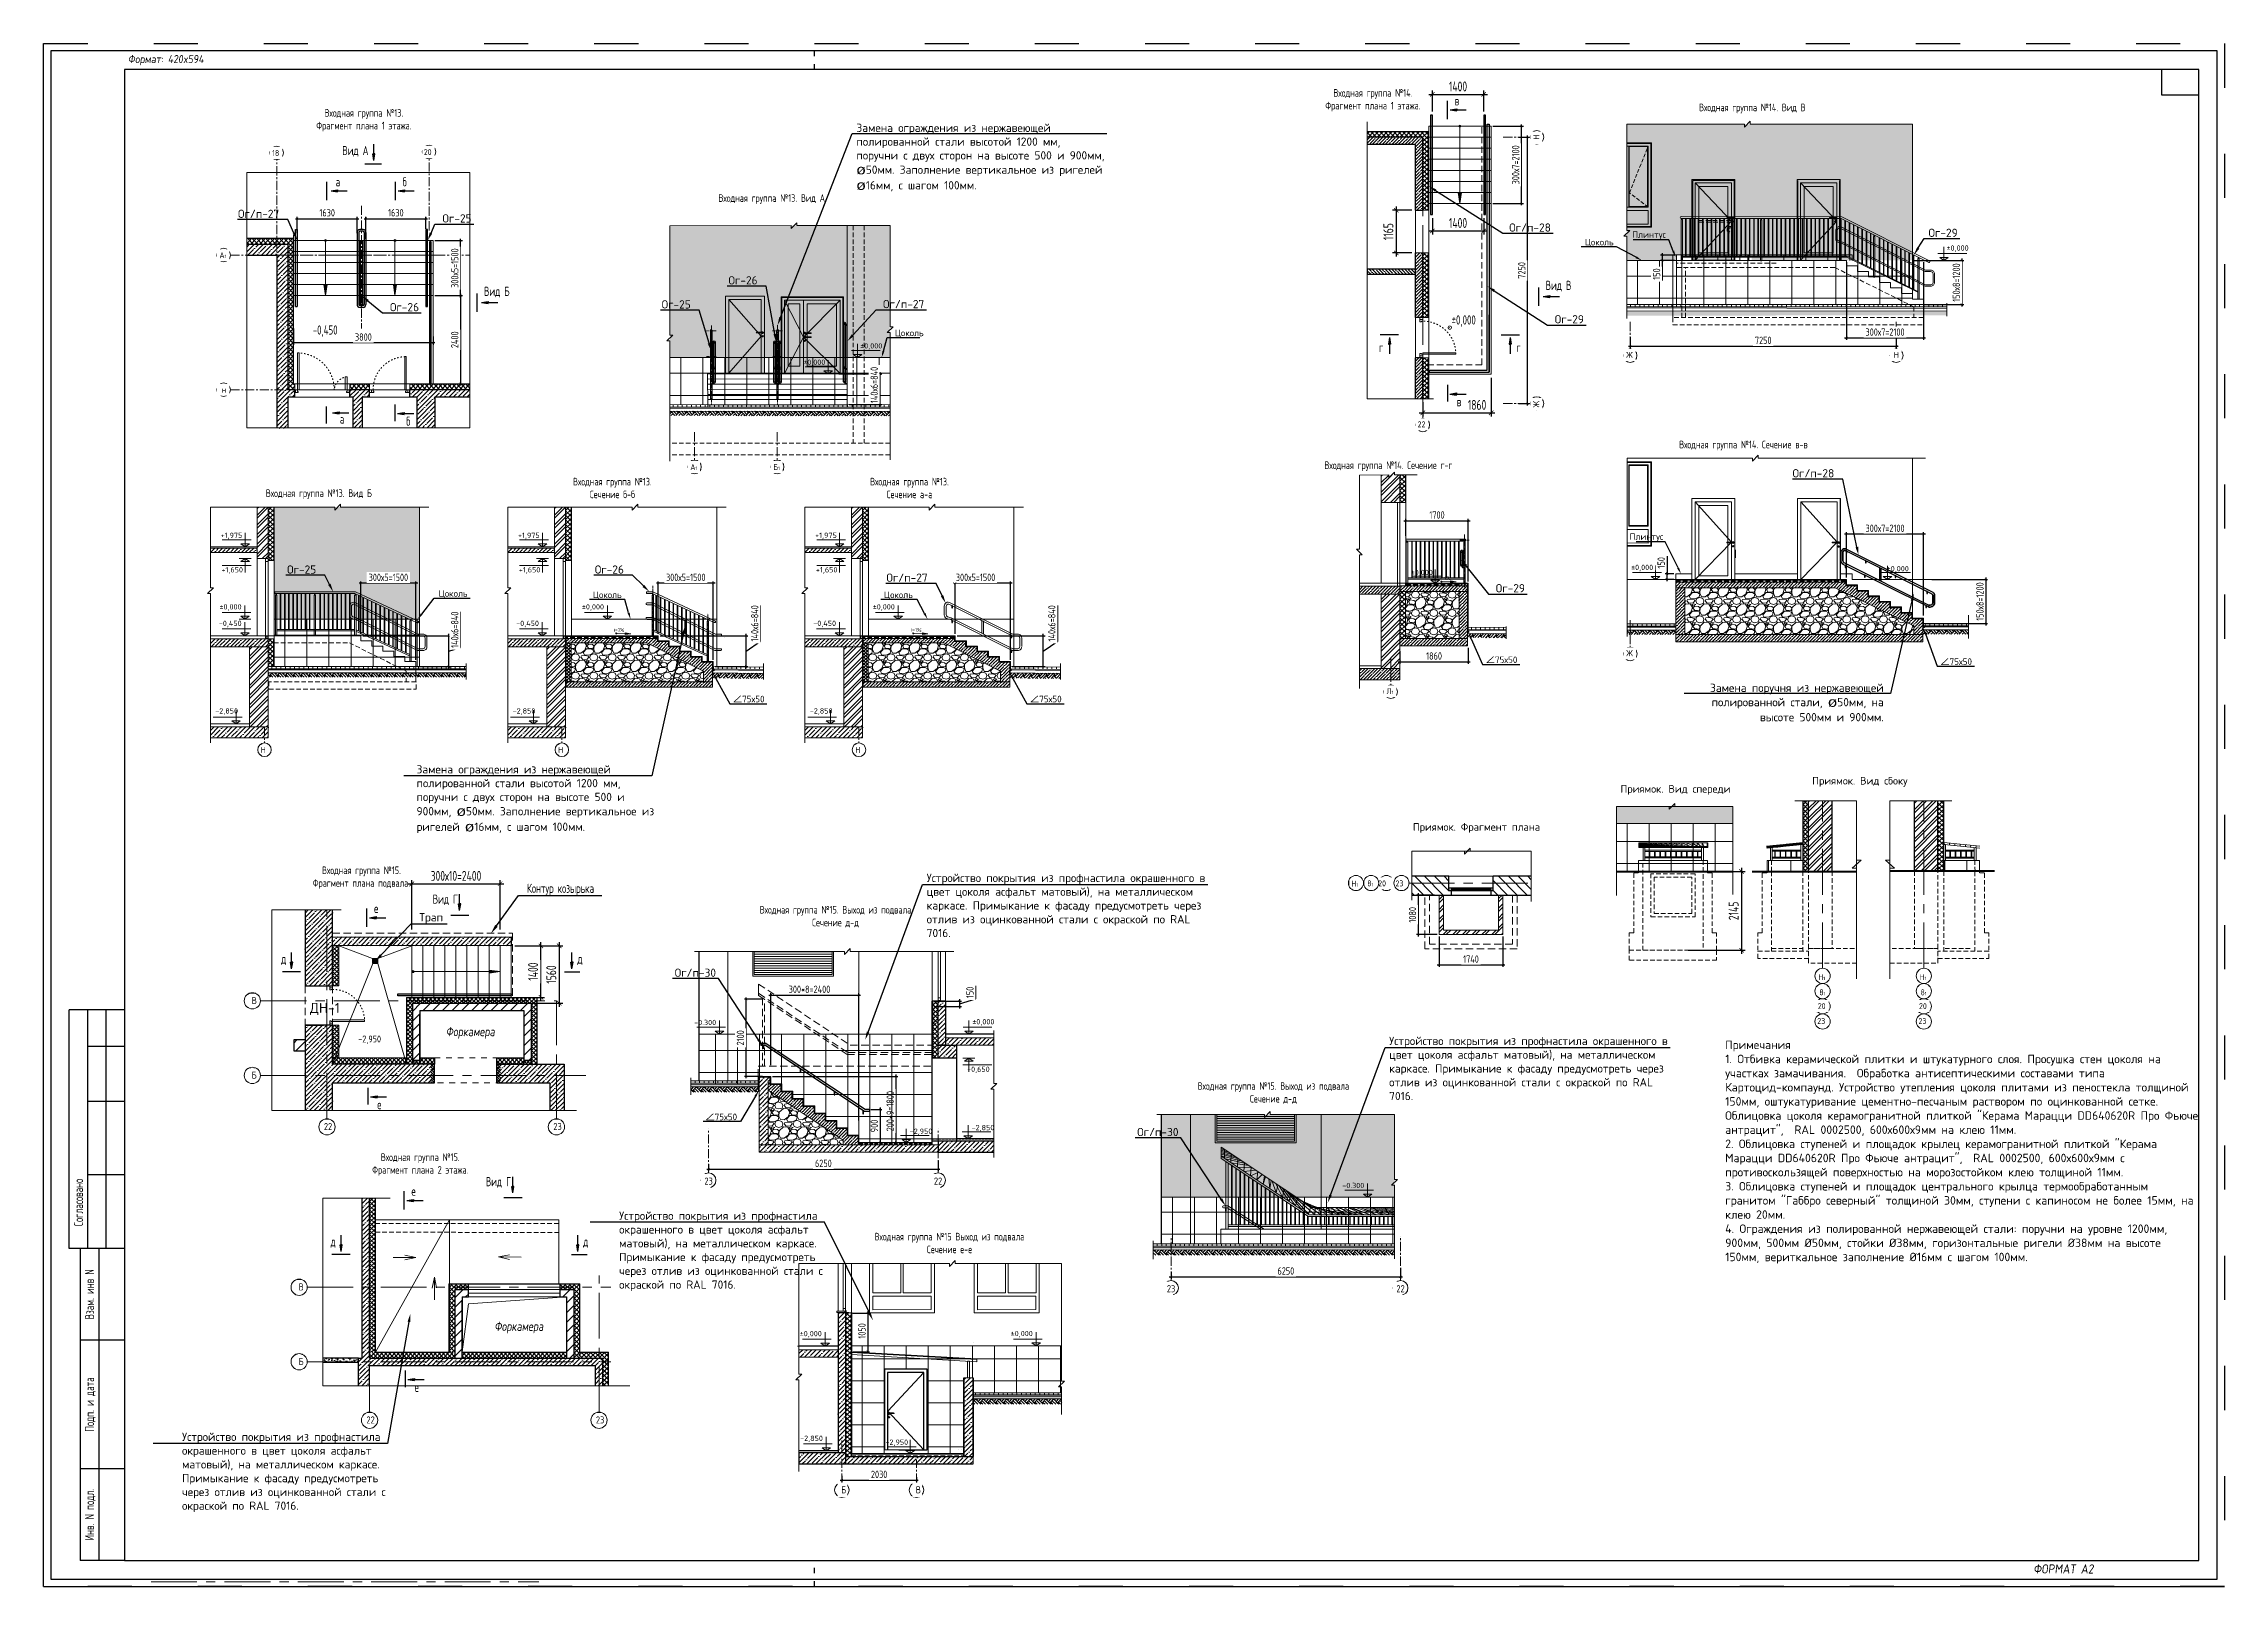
# Model space of a CAD drawing. Header units: millimetres. Extents: x -136099598 to 8891354, y 0 to 779331.
# Drawn here: x 176246 to 235646, y 398679 to 440679 of the extents above; entities that cross this region are included whole.
import ezdxf
from ezdxf import colors
from ezdxf.entities.mleader import LeaderData, LeaderLine
from ezdxf.enums import TextEntityAlignment as Align
from ezdxf.math import Vec2, Vec3

# ---------------------------------------------------------------- set-up
doc = ezdxf.new("R2010")
doc.units = ezdxf.units.MM
doc.header["$MEASUREMENT"] = 0
for name, pattern in [('01_base$0$DASHED2', [0.375, 0.25, -0.125]), ('ACAD_ISO03W100', [30, 12, -18]), ('ADSK_Невидимые', [5, 3, -2]), ('ADSK_Штрих_ш2 п1_5', [4.5, 3, -1.5]), ('ADSK_Штрих_ш3 п1_5', [4.5, 3, -1.5]), ('ADSK_Штриховая_ш2 п1', [3, 2, -1]), ('CENTER', [2, 1.25, -0.25, 0.25, -0.25]), ('CONTI', [0]), ('DASHED', [19.05, 12.7, -6.35]), ('GOST2.303 6', [12, 8, -1.5, 1, -1.5]), ('Штрих', [6.35, 3.175, -3.175])]:
    doc.linetypes.add(name, pattern=pattern)
doc.layers.get('0').update_dxf_attribs({"color": 250, "lineweight": 9})
doc.layers.get('Defpoints').update_dxf_attribs({"color": 8})
for name, color, linetype, lineweight in [('!!!_Отметки', 7, 'Continuous', 15), ('!!!_Разрез_окно', 7, 'Continuous', 0), ('!_Цоколь', 7, 'Continuous', 0), ('_0', 250, 'Continuous', 9), ('_STAMP', 250, 'Continuous', 30), ('_TEXT', 189, 'Continuous', 30), ('_АР ТЕКСТ', 250, 'Continuous', 25), ('KR_STRIH', 8, 'Continuous', 0), ('structure', 7, 'Continuous', 40), ('АР-Выноски', 5, 'Continuous', 5), ('АР_Выноски АПР', 5, 'Continuous', 5), ('АР_Двери', 5, 'Continuous', 18), ('АР_Кирпич', 22, 'Continuous', 9), ('АР_Лестницы', 6, 'Continuous', 15), ('АР_Лестницы ограждение', 94, 'Continuous', 25), ('АР_Лестницы ограждения', 86, 'Continuous', 13), ('АР_МосжилНии_Стены', 202, 'Continuous', 30), ('АР_Навесной фасад', 5, 'Continuous', 5), ('АР_Окна', 4, 'Continuous', 0), ('АР_Оси', 193, 'Continuous', 9), ('АР_Отметки', 250, 'Continuous', 15), ('АР_Перегородки газоблок', 174, 'Continuous', 30), ('АР_Перегородки газоблок_Штрих', 174, 'Continuous', 5), ('АР_Сущ Несущая стена', 202, 'Continuous', 30), ('АР_тонкая линия', 250, 'Continuous', 0), ('АР_Тонкие', 250, 'Continuous', 5), ('АР_Утеплитель', 250, 'Continuous', 9), ('АР_Штриховка кирпич', 250, 'Continuous', 9), ('АР_Штриховка монолит', 250, 'Continuous', 9), ('Атрибут', 250, 'Continuous', 5), ('Конструктив - Крыльца', 107, 'Continuous', 15), ('Контунр козырька', 250, 'ADSK_Штриховая_ш2 п1', 30), ('Маркировка ОКОН', 7, 'Continuous', 18), ('Ограждение', 250, 'Continuous', 9), ('Подвал', 250, 'ADSK_Штриховая_ш2 п1', 30), ('пунктир', 251, 'Continuous', 13), ('СТЕНЫ кирпич ЛИДЕР', 250, 'Continuous', 15), ('СТЕНЫ несущие ЛИДЕР', 7, 'Continuous', 30), ('Стены разрез', 7, 'Continuous', 30), ('Штриховка', 7, 'Continuous', 5), ('Штриховка в сечении', 7, 'Continuous', 18)]:
    doc.layers.add(name, color=color, linetype=linetype, lineweight=lineweight)
for name, color, linetype, lineweight, true_color in [('!_Окно_00_Штрих_Стекло', 7, 'Continuous', 0, 0x737373), ('RAL 7016', 7, 'Continuous', 0, 0x383e42), ('RAL 90 10', 7, 'Continuous', 0, 0xf6efdf)]:
    doc.layers.add(name, color=color, linetype=linetype, lineweight=lineweight, true_color=true_color)
for name, color, linetype in [('_RAMKA', 7, 'Continuous'), ('PDF _0', 7, 'Continuous'), ('PDF _PDF _0', 7, 'Continuous'), ('АР_новое окно', 160, 'Continuous'), ('АР_Таблицы', 250, 'Continuous')]:
    doc.layers.add(name, color=color, linetype=linetype)
doc.styles.add('ICOCPEUR', font='isocpeur.ttf')
doc.styles.add('ISOCPEUR', font='isocpeur.ttf', dxfattribs={"width": 0.7})
doc.styles.add('PDF ISOCPEUR', font='isocpeur.ttf')
doc.styles.add('SIMPLEX', font='simplex.shx', dxfattribs={"width": 0.85, "oblique": 7})
doc.styles.add('Архитектурный размер', font='isocpeur.ttf', dxfattribs={"width": 0.8, "oblique": 8})
doc.styles.add('ГОСТ 2.304', font='isocpeur.ttf', dxfattribs={"width": 0.7})
doc.dimstyles.new('R_100', dxfattribs={"dimtxt": 270, "dimasz": 120, "dimexe": 100, "dimexo": 100, "dimgap": 80, "dimtad": 1, "dimdec": 0, "dimrnd": 5, "dimzin": 0, "dimdsep": 46, "dimtxsty": 'ISOCPEUR', "dimblk": 'ARCHTICK', "dimcen": 100, "dimdle": 100, "dimclrd": 256, "dimclre": 256, "dimclrt": 256, "dimadec": 0, "dimazin": 0, "dimtfac": 2, "dimtdec": 0, "dimtofl": 0, "dimtmove": 1, "dimatfit": 3, "dimfxl": 1, "dimtvp": 3, "dimtfill": 1, "dimtolj": 1, "dimtzin": 0, "dimarcsym": 0})
doc.dimstyles.new('R_50', dxfattribs={"dimtxt": 200, "dimasz": 60, "dimexe": 50, "dimexo": 50, "dimgap": 60, "dimtad": 1, "dimdec": 0, "dimrnd": 5, "dimzin": 0, "dimdsep": 46, "dimtxsty": 'ISOCPEUR', "dimblk": 'ARCHTICK', "dimcen": 50, "dimdle": 50, "dimclrd": 256, "dimclre": 256, "dimclrt": 256, "dimadec": 0, "dimazin": 0, "dimtfac": 2, "dimtdec": 0, "dimtofl": 0, "dimtmove": 1, "dimatfit": 3, "dimfxl": 1, "dimtvp": 3, "dimtfill": 1, "dimtolj": 1, "dimtzin": 0, "dimarcsym": 0})
pattern_1 = [(45, (-43540.3, -11952.02), (-61.871843, 61.871843), []), (135, (-43540.3, -11952.02), (-61.871843, -61.871843), [])]
pattern_2 = [(45, (-153835.03, 36504.53), (-88.388348, 88.388348), []), (45, (-153746.64, 36504.53), (-88.388348, 88.388348), [156.25, -31.25, 0, -31.25])]
pattern_3 = [(45, (128109.14, 12175.14), (-132.58252, 132.58252), []), (45, (128197.53, 12175.14), (-132.58252, 132.58252), [])]
pattern_4 = [(45, (-17859.14, -19355.41), (-88.388348, 88.388348), []), (45, (-17770.75, -19355.41), (-88.388348, 88.388348), [156.25, -31.25, 0, -31.25])]
pattern_5 = [(45, (-828628.73, 505283.42), (-123.743687, 123.743687), []), (45, (-828504.98, 505283.42), (-123.743687, 123.743687), [218.75, -43.75, 0, -43.75])]
pattern_6 = [(45, (170344.08, 401383.53), (-61.87184, 61.87184), []), (135, (170344.08, 401383.53), (-61.87184, -61.87184), [])]
pattern_7 = [(44.999172, (-98580.2, 241602.44), (-56.12579, 56.127412), []), (134.999172, (-98580.2, 241602.44), (-56.127412, -56.12579), [])]
pattern_8 = [(44.999172, (371272.5, 137345.13), (-56.12579, 56.127412), []), (134.999172, (371272.5, 137345.13), (-56.127412, -56.12579), [])]
pattern_9 = [(45, (-503561.95, 125159.31), (-123.743687, 123.743687), []), (45, (-503438.2, 125159.31), (-123.743687, 123.743687), [218.75, -43.75, 0, -43.75])]
pattern_10 = [(45, (-14230.55, -20137.06), (-88.388348, 88.388348), []), (45, (-14142.16, -20137.06), (-88.388348, 88.388348), [156.25, -31.25, 0, -31.25])]
pattern_11 = [(90, (270632.05, 152773.03), (-600, 1e-13), []), (180, (270632.05, 152773.03), (-2e-13, -600), [])]
pattern_12 = [(90, (8364196515.82, 936465917.52), (-150, 0), []), (90, (8364196565.82, 936465967.52), (-150, 0), [])]
pattern_13 = [(45, (153865.76, 152124.79), (-132.58252, 132.58252), []), (45, (153954.14, 152124.79), (-132.58252, 132.58252), [])]
pattern_14 = [(45, (-752845.82, 452448.215), (-61.871843, 61.871843), []), (135, (-752845.82, 452448.215), (-61.871843, -61.871843), [])]

msp = doc.modelspace()

# ---------------------------------------------------------------- texts
at = {"layer": '!!!_Отметки', "char_height": 250, "style": 'ISOCPEUR'}
for s, width, insert, attachment_point in [('в', 360.706, (214681.2, 438996.5), 7), ('Вид А', 679.66, (184381.6, 437604.7), 7), ('а', 360.706, (184199.8, 436792.3), 7), ('б', 360.706, (186023.2, 436792.3), 7), ('Вид В', 679.66, (217158.2, 433933.9), 7), ('Вид Б', 679.66, (188240.8, 433771.2), 7), ('г', 360.706, (212620.2, 432284.1), 7), ('г', 360.706, (216479.4, 432284.1), 9), ('а', 361.596, (184314.6, 430334.5), 7), ('б', 361.596, (186120.6, 430275), 7), ('е', 360.706, (185247.2, 417009.8, -0.2), 7), ('Вид Г', 679.66, (186844.3, 417224.4, -0.2), 7), ('д', 360.706, (182715.4, 415885, -0.2), 1), ('д', 360.706, (190924.5, 415885), 3), ('е', 361.596, (185334.5, 411670.1, -0.2), 7), ('е', 360.706, (186264.9, 409312.6, -0.2), 7), ('Вид Г', 679.66, (188290.7, 409533.5, -0.2), 7), ('д', 360.706, (184063, 408187.8, -0.2), 1), ('д', 360.706, (191081.3, 408187.8), 3), ('е', 361.596, (186352.2, 403972.9, -0.2), 7)]:
    msp.add_mtext_dynamic_manual_height_columns(s, width=width, gutter_width=1250, heights=[0], dxfattribs=dict(at, insert=insert, attachment_point=attachment_point))
at = {"layer": '_АР ТЕКСТ', "color": 18, "lineweight": 13, "true_color": 0x000000, "style": 'ISOCPEUR'}
for s, p in [('Приямок. Вид сбоку ', (224419, 420508, 0)), ('Приямок. Вид спереди ', (219197.9, 420286.3, 0)), ('Приямок. Фрагмент плана', (213542.8, 419250.3))]:
    msp.add_text(s, height=207.691, dxfattribs=at).set_placement(p)
at = {"layer": '_АР ТЕКСТ', "color": 18, "lineweight": 13, "true_color": 0x000000, "char_height": 207.691, "attachment_point": 5, "line_spacing_factor": 0.8, "style": 'ISOCPEUR'}
for s, insert, width in [('\\pxsm1,qc;{\\C0;Входная группа №14.  \\PФрагмент плана 1 этажа.}', (212452.8, 439136.5), 4871.271), ('\\pxsm1,qc;{\\C0;Входная группа №14. Вид В}', (222788.2, 438914.9, -13.1), 4202.002), ('\\pxsm1,qc;{\\C0;Входная группа №13.  \\PФрагмент плана 1 этажа.}', (184969, 438592.7), 5151.753), ('\\pxsm1;{\\C0;Входная группа №13. Вид А}', (196078.6, 436447.5, -0.2), 4471.655), ('\\pxsm1;{\\C0;Входная группа №14. Сечение в-в}', (222544.8, 429737.3, 3.9), 4471.655), ('\\pxsm1,qc;{\\C0;Входная группа №14. Сечение г-г}', (212875.2, 429174.2, -2.1), 3505.805), ('\\pxsm1;{\\C0;Входная группа №13. Вид Б}', (183743.5, 428413.5), 4471.655), ('\\pxsm1,qc;{\\C0;Входная группа №13. \\PСечение б-б}', (191737.5, 428581.4, 10.2), 3684.194), ('\\pxsm1,qc;{\\C0;Входная группа №13. \\PСечение а-а}', (199830.3, 428581.4, 10.2), 3684.194), ('\\pxsm1,qc;{\\C0;Входная группа №15.  \\PФрагмент плана подвала.}', (184901.9, 417973, -0.2), 4871.271), ('\\pxsm1,qc;{\\C0;Входная группа №15. Выход из подвала\\PСечение д-д}', (197815.4, 416910.2, 0.5), 4855.293), ('\\pxsm1,qc;{\\C0;Входная группа №15. Выход из подвала\\PСечение д-д}', (209742.7, 412112.1, 1.4), 4855.293), ('\\pxsm1,qc;{\\C0;Входная группа №15.  \\PФрагмент плана 2 этажа.}', (186504.5, 410163.5, -0.2), 4871.271), ('\\pxsm1,qc;{\\C0;Входная группа №15 Выход из подвала\\PСечение е-е}', (200919.4, 408026.9, 0.7), 5934.583)]:
    msp.add_mtext(s, dxfattribs=dict(at, insert=insert, width=width))
at = {"layer": 'PDF _0', "lineweight": 0, "style": 'PDF ISOCPEUR'}
for s, insert, char_height, attachment_point, rotation in [('%%P0,000', (228077.4, 435009.3, -12.4), 144.21, 7, 0), ('%%P0,000', (198488.3, 432346.3, -15.4), 144.21, 7, 0), ('+1,650', (181676.5, 426428.3, -9.5), 144.21, 3, 359.998585), ('+1,650', (189775.8, 426428.3, -9.5), 144.21, 3, 359.998585), ('+1,650', (197868.7, 426428.3, -9.5), 144.21, 3, 359.998585), ('i=1%', (192066.6, 424664.4, -10.7), 100.99, 9, 359), ('i=1%', (200159.5, 424664.4, -10.7), 100.99, 9, 359), ('-0,650', (202015.9, 412829.6, -2.6), 144.21, 3, 359.998585)]:
    msp.add_mtext(s, dxfattribs=dict(at, insert=insert, char_height=char_height, attachment_point=attachment_point, rotation=rotation))
at = {"layer": 'PDF _0', "lineweight": 0, "char_height": 144.21, "style": 'PDF ISOCPEUR'}
for s, insert, attachment_point in [('+1,975', (181658.8, 427188.1, -10.5), 9), ('+1,975', (189758, 427188.1, -10.5), 9), ('+1,975', (197850.9, 427188.1, -10.5), 9), ('%%P0,000', (214086.9, 426177.2, 0.6), 9), ('%%P0,000', (220088.5, 426314.2, -0.9), 9), ('%%P0,000', (227051.7, 426279.3, 0.2), 9), ('%%P0,000', (181638.9, 425241.4, -10.3), 9), ('%%P0,000', (191510.5, 425241.4, -10.2), 9), ('%%P0,000', (199432.3, 425241.4, -10.2), 9), ('-0,450', (181638.9, 424791.4, -10.3), 9), ('-0,450', (189738.1, 424791.4, -10.3), 9), ('-0,450', (197831, 424791.4, -10.3), 9), ('-2,850', (180921.8, 422406.7, -11.1), 7), ('-2,850', (189021.1, 422406.7, -11.1), 7), ('-2,850', (197114, 422406.7, -11.1), 7), ('-0.300', (194565, 413958.6, -2), 9), ('%%P0,000', (201542.1, 413946, -1.7), 7), ('-2,950', (199836.8, 410963.3, -2.4), 7), ('-2,850', (201522.3, 411063.2, -0.5), 7), ('-0.300', (212218.7, 409521.1, -1.2), 9), ('%%P0,000', (197443.5, 405455, -3), 9), ('%%P0,000', (203189.7, 405457.1, -5), 9), ('-2,850', (197472.6, 402604.1, -1.9), 9), ('-2,950', (199793.8, 402498.4, -3), 9)]:
    msp.add_mtext(s, dxfattribs=dict(at, insert=insert, attachment_point=attachment_point))
at = {"layer": 'АР_Таблицы', "lineweight": 9, "char_height": 250, "width": 8597.855, "attachment_point": 1, "style": 'Архитектурный размер'}
for insert in [(187203.2, 413907.5), (188526.8, 405884.7)]:
    msp.add_mtext('Форкамера', dxfattribs=dict(at, insert=insert))
at = {"layer": 'АР_Таблицы', "ltscale": 100, "insert": (222049.1, 410310.7), "char_height": 231, "width": 12896.883, "attachment_point": 4, "style": 'PDF ISOCPEUR'}
msp.add_mtext('Примечания\\P{\\A1;1. Отбивка керамической плитки и штукатурного слоя. Просушка стен цоколя на участках замачивания.  Обработка антисептическими составами типа Картоцид-компаунд. Устройство утепления цоколя плитами из пеностекла толщиной 150мм, оштукатуривание цементно-песчаным раствором по оцинкованной сетке. О}блицовка цоколя {\\A1;керамогранитной плиткой "Керама Марацци DD640620R Про Фьюче антрацит", } RAL 0002500{\\A1;, 600х600х9мм на клею 11мм.  \\P2. О}блицовка ступеней и площадок крылец {\\A1;керамогранитной плиткой "Керама Марацци DD640620R Про Фьюче антрацит", } RAL 0002500{\\A1;, 600х600х9мм с противоскользящей поверхностью на морозостойком клею толщиной 11мм.\\P3. О}блицовка ступеней и площадок центрального крылца т{\\A1;ермообработанным гранитом "Габбро северный" толщиной 30мм, ступени с капиносом не более 15мм, на клею 2\\A0;\\C0;0мм.\\P\\A1;\\C256;4. Ограждения из полированной нержавеющей стали: поручни на уровне 1200мм, 900мм, 500мм %%C50мм, стойки %%C38мм, горизонтальные ригели %%C38мм на высоте 150мм, вериткальное заполнение %%C16мм с шагом 100мм.\\P\\A0;\\W0.7; }', dxfattribs=at)
at = {"layer": 'Маркировка ОКОН', "lineweight": 0, "insert": (183497.8, 414233.5), "char_height": 275.42, "attachment_point": 7, "rotation": 0.002213, "style": 'PDF ISOCPEUR'}
msp.add_mtext('ДН-1', dxfattribs=at)

# ---------------------------------------------------------------- blocks, each defined once
blk = doc.blocks.new('A$Cd8d14d9d')
at = {"ltscale": 150}
for p, q in [((-295, 341), (1132, 341)), ((0, 682), (0, 0)), ((-293, 0), (293, 0))]:
    blk.add_line(p, q, dxfattribs=at)
blk.add_lwpolyline([(0, 0), (210, 147), (-210, 147), (0, 0)], dxfattribs=at)
blk = doc.blocks.new('_ArchTick')
at = {"color": 0, "linetype": 'ByBlock', "const_width": 0.15}
blk.add_lwpolyline([(-0.5, -0.5), (0.5, 0.5)], dxfattribs=at)
blk = doc.blocks.new('*D582')
at = {"lineweight": -2, "ltscale": 150, "transparency": 16777216}
for p, q in [((228495, 434826), (228495, 433524)), ((227198, 434776), (228545, 434776)), ((227497, 433574), (228545, 433574))]:
    blk.add_line(p, q, dxfattribs=at)
at = {"layer": 'Defpoints', "color": 0, "ltscale": 150, "transparency": 16777216}
for p in [(227148, 434776), (227447, 433574, 1)]:
    blk.add_point(p, dxfattribs=at)
at = {"ltscale": 150, "transparency": 16777216, "insert": (228345, 434175), "char_height": 200, "attachment_point": 5, "rotation": 90, "style": 'ISOCPEUR', "bg_fill": 3, "box_fill_scale": 1.25, "bg_fill_color": 256, "bg_fill_true_color": 13158600, "bg_fill_transparency": 0}
blk.add_mtext('\\A1;150х8=1200', dxfattribs=at)
at = {"layer": 'Defpoints', "color": 0, "ltscale": 150, "transparency": 16777216}
blk.add_point((228495, 433574), dxfattribs=at)
at = {"lineweight": -2, "ltscale": 150, "transparency": 16777216, "xscale": 60, "yscale": 60, "zscale": 60}
for p, rotation in [((228495, 434776), 90), ((228495, 433574), 270)]:
    blk.add_blockref('_ArchTick', p, dxfattribs=dict(at, rotation=rotation))
blk = doc.blocks.new('*D583')
at = {"lineweight": -2, "ltscale": 150, "transparency": 16777216}
for p, q in [((220671, 434925), (220289, 434925)), ((220339, 434727), (220339, 434975)), ((220671, 434777), (220289, 434777)), ((220339, 434227), (220339, 434777))]:
    blk.add_line(p, q, dxfattribs=at)
at = {"layer": 'Defpoints', "color": 0, "ltscale": 150, "transparency": 16777216}
for p in [(220339, 434925), (220721, 434925, -5), (220721, 434777, -5)]:
    blk.add_point(p, dxfattribs=at)
at = {"lineweight": -2, "ltscale": 150, "transparency": 16777216, "xscale": 60, "yscale": 60, "zscale": 60, "rotation": 90}
blk.add_blockref('_ArchTick', (220339, 434925), dxfattribs=at)
at = {"ltscale": 150, "transparency": 16777216, "insert": (220179, 434406), "char_height": 200, "attachment_point": 5, "rotation": 90, "style": 'ISOCPEUR', "bg_fill": 3, "box_fill_scale": 1.25, "bg_fill_color": 256, "bg_fill_true_color": 13158600, "bg_fill_transparency": 0}
blk.add_mtext('\\A1;150', dxfattribs=at)
at = {"lineweight": -2, "ltscale": 150, "transparency": 16777216, "xscale": 60, "yscale": 60, "zscale": 60, "rotation": 270}
blk.add_blockref('_ArchTick', (220339, 434777), dxfattribs=at)
blk = doc.blocks.new('_DOP_POLE')
at = {"layer": '_STAMP'}
for p, q in [((-15, 85), (-15, 150)), ((0, 150), (-15, 150)), ((-10, 85), (-10, 150)), ((-5, 85), (-5, 150)), ((0, 150), (0, 0)), ((0, 140), (-10, 140)), ((0, 125), (-10, 125)), ((0, 105), (-10, 105)), ((0, 85), (-15, 85)), ((-12, 85), (-12, 0)), ((-7, 85), (-7, 0)), ((0, 60), (-12, 60)), ((0, 25), (-12, 25)), ((0, 0), (-12, 0))]:
    blk.add_line(p, q, dxfattribs=at)
at = {"layer": '_TEXT', "style": 'ISOCPEUR', "width": 0.7}
for s, p in [('Согласовано', (-12.5, 97.5)), ('Взам. инв N', (-9.5, 72.5)), ('Подп. и дата', (-9.5, 42.5)), ('Инв. N подл.', (-9.5, 12.5))]:
    blk.add_text(s, height=2.5, rotation=90, dxfattribs=at).set_placement(p, align=Align.MIDDLE_CENTER)
blk = doc.blocks.new('*U425')
at = {"color": 0}
for p, q in [((577, 406), (577, 413)), ((587, 406), (577, 406))]:
    blk.add_line(p, q, dxfattribs=at)
at = {"layer": '_RAMKA', "color": 253, "linetype": 'ACAD_ISO03W100', "ltscale": 0.12}
for p, q in [((210, 413), (210, 420)), ((210, 0), (210, 7))]:
    blk.add_line(p, q, dxfattribs=at)
at = {"layer": '_RAMKA', "color": 0}
for points in [[(2, 2), (592, 2), (592, 418), (2, 418)], [(22, 7), (587, 7), (587, 413), (22, 413)]]:
    blk.add_lwpolyline(points, close=True, dxfattribs=at)
at = {"layer": 'Defpoints', "color": 255}
for q in [(0, 420), (594, 0)]:
    blk.add_line((0, 0), q, dxfattribs=at)
at = {"layer": 'Defpoints', "color": 253, "linetype": 'ACAD_ISO03W100'}
blk.add_lwpolyline([(0, 420), (594, 420), (594, 0), (0, 0)], close=True, dxfattribs=at)
at = {"layer": '_RAMKA'}
blk.add_blockref('_DOP_POLE', (22, 7), dxfattribs=at)
at = {"layer": '_RAMKA', "color": 8, "insert": (23, 415.5), "char_height": 2.2, "attachment_point": 4, "style": 'SIMPLEX'}
blk.add_mtext_dynamic_manual_height_columns('Формат: 420x594', width=59.7559, gutter_width=12.5, heights=[0], dxfattribs=at)
at = {"layer": '_RAMKA', "color": 8, "style": 'SIMPLEX', "oblique": 7, "width": 0.85}
blk.add_attdef('ФОРМАТ_А', (542, 3.5), '', height=2.5, dxfattribs=at)
blk = doc.blocks.new('Полуторная_на лестницу')
for points in [[(75, 80), (75, 1080), (125, 1080), (125, 80)], [(1375, 430), (1375, 80), (1425, 80), (1425, 430)]]:
    blk.add_lwpolyline(points, close=True)
for points in [[(0, 0), (0, 80), (20, 80), (20, 0), (0, 0)], [(20, 80), (20, 0), (90, 0), (90, 30), (75, 30), (75, 80), (20, 80)], [(1480, 80), (1480, 0), (1410, 0), (1410, 30), (1425, 30), (1425, 80), (1480, 80)], [(1500, 0), (1500, 80), (1480, 80), (1480, 0), (1500, 0)]]:
    blk.add_lwpolyline(points)
at = {"linetype": 'ACAD_ISO03W100', "ltscale": 3}
for centre, radius, start, end in [((75, 80), 1000, 0, 90), ((1465, 40), 392, 95.90754, 174.09246)]:
    blk.add_arc(centre, radius, start, end, dxfattribs=at)
blk = doc.blocks.new('*U37')
h = blk.add_hatch(color=256)
h.dxf.hatch_style = 1
edge = h.paths.add_edge_path()
edge.add_arc((0, 0), 27.6, 359.64, 719.64)
h = blk.add_hatch(color=256)
h.dxf.hatch_style = 1
h.paths.add_polyline_path([(1200, -44), (1200, 44), (1500, 0)])
blk.add_line((1500, 0), (0, 0))
blk.add_lwpolyline([(1200, 44), (1200, -44), (1500, 0), (1200, 44)])
blk.add_circle((0, 0), 27.6)
blk = doc.blocks.new('*U17')
blk.add_lwpolyline([(100, 80), (100, 980), (140, 980), (140, 80)], close=True)
for points in [[(0, 0), (0, 80), (55, 80), (55, 0), (0, 0)], [(55, 80), (55, 0), (115, 0), (115, 40), (100, 40), (100, 80), (55, 80)], [(1045, 80), (1045, 0), (985, 0), (985, 40), (1000, 40), (1000, 80), (1045, 80)], [(1100, 0), (1100, 80), (1045, 80), (1045, 0), (1100, 0)]]:
    blk.add_lwpolyline(points)
at = {"linetype": 'ACAD_ISO03W100', "ltscale": 3}
blk.add_arc((100, 80), 900, 0, 90, dxfattribs=at)
blk = doc.blocks.new('*D707')
at = {"lineweight": -2, "ltscale": 150, "transparency": 16777216}
for p, q in [((186906, 432531), (183006, 432531)), ((183056, 432921), (183056, 432481)), ((186856, 432702), (186856, 432481))]:
    blk.add_line(p, q, dxfattribs=at)
at = {"layer": 'Defpoints', "color": 0, "ltscale": 150, "transparency": 16777216}
for p in [(183056, 432971), (183056, 432531), (186856, 432752)]:
    blk.add_point(p, dxfattribs=at)
at = {"lineweight": -2, "ltscale": 150, "transparency": 16777216, "xscale": 60, "yscale": 60, "zscale": 60, "rotation": 180}
blk.add_blockref('_ArchTick', (183056, 432531), dxfattribs=at)
at = {"lineweight": -2, "ltscale": 150, "transparency": 16777216, "xscale": 60, "yscale": 60, "zscale": 60}
blk.add_blockref('_ArchTick', (186856, 432531), dxfattribs=at)
at = {"ltscale": 150, "transparency": 16777216, "insert": (184956, 432691), "char_height": 200, "attachment_point": 5, "style": 'ISOCPEUR', "bg_fill": 3, "box_fill_scale": 1.25, "bg_fill_color": 256, "bg_fill_true_color": 13158600, "bg_fill_transparency": 0}
blk.add_mtext('\\A1;3800', dxfattribs=at)
blk = doc.blocks.new('*D708')
at = {"lineweight": -2, "ltscale": 150, "transparency": 16777216}
for p, q in [((183106, 435914), (184834, 435914)), ((183156, 435518), (183156, 435964)), ((184784, 435518), (184784, 435964))]:
    blk.add_line(p, q, dxfattribs=at)
at = {"layer": 'Defpoints', "color": 0, "ltscale": 150, "transparency": 16777216}
for p in [(183156, 435468), (184784, 435914), (184784, 435468)]:
    blk.add_point(p, dxfattribs=at)
at = {"lineweight": -2, "ltscale": 150, "transparency": 16777216, "xscale": 60, "yscale": 60, "zscale": 60, "rotation": 180}
blk.add_blockref('_ArchTick', (183156, 435914), dxfattribs=at)
at = {"lineweight": -2, "ltscale": 150, "transparency": 16777216, "xscale": 60, "yscale": 60, "zscale": 60}
blk.add_blockref('_ArchTick', (184784, 435914), dxfattribs=at)
at = {"ltscale": 150, "transparency": 16777216, "insert": (183970, 436074), "char_height": 200, "attachment_point": 5, "style": 'ISOCPEUR', "bg_fill": 3, "box_fill_scale": 1.25, "bg_fill_color": 256, "bg_fill_true_color": 13158600, "bg_fill_transparency": 0}
blk.add_mtext('\\A1;1630', dxfattribs=at)
blk = doc.blocks.new('*D709')
at = {"lineweight": -2, "ltscale": 150, "transparency": 16777216}
for p, q in [((184974, 435914), (186706, 435914)), ((185024, 435368), (185024, 435964)), ((186656, 435639), (186656, 435964))]:
    blk.add_line(p, q, dxfattribs=at)
at = {"layer": 'Defpoints', "color": 0, "ltscale": 150, "transparency": 16777216}
for p in [(186656, 435914), (186656, 435589), (185024, 435318)]:
    blk.add_point(p, dxfattribs=at)
at = {"lineweight": -2, "ltscale": 150, "transparency": 16777216, "xscale": 60, "yscale": 60, "zscale": 60, "rotation": 180}
blk.add_blockref('_ArchTick', (185024, 435914), dxfattribs=at)
at = {"lineweight": -2, "ltscale": 150, "transparency": 16777216, "xscale": 60, "yscale": 60, "zscale": 60}
blk.add_blockref('_ArchTick', (186656, 435914), dxfattribs=at)
at = {"ltscale": 150, "transparency": 16777216, "insert": (185840, 436074), "char_height": 200, "attachment_point": 5, "style": 'ISOCPEUR', "bg_fill": 3, "box_fill_scale": 1.25, "bg_fill_color": 256, "bg_fill_true_color": 13158600, "bg_fill_transparency": 0}
blk.add_mtext('\\A1;1630', dxfattribs=at)
blk = doc.blocks.new('*D713')
at = {"lineweight": -2, "ltscale": 150, "transparency": 16777216}
for p, q in [((186906, 435318), (187655, 435318)), ((187605, 433768), (187605, 435368)), ((186906, 433818), (187655, 433818))]:
    blk.add_line(p, q, dxfattribs=at)
at = {"layer": 'Defpoints', "color": 0, "ltscale": 150, "transparency": 16777216}
for p in [(186856, 435318), (186856, 433818)]:
    blk.add_point(p, dxfattribs=at)
at = {"lineweight": -2, "ltscale": 150, "transparency": 16777216, "xscale": 60, "yscale": 60, "zscale": 60}
for p, rotation in [((187605, 435318), 90), ((187605, 433818), 270)]:
    blk.add_blockref('_ArchTick', p, dxfattribs=dict(at, rotation=rotation))
at = {"ltscale": 150, "transparency": 16777216, "insert": (187445, 434568), "char_height": 200, "attachment_point": 5, "rotation": 90, "style": 'ISOCPEUR', "bg_fill": 3, "box_fill_scale": 1.25, "bg_fill_color": 256, "bg_fill_true_color": 13158600, "bg_fill_transparency": 0}
blk.add_mtext('\\A1;300х5=1500', dxfattribs=at)
at = {"layer": 'Defpoints', "color": 0, "ltscale": 150, "transparency": 16777216}
blk.add_point((187605, 435318), dxfattribs=at)
blk = doc.blocks.new('*D714')
at = {"lineweight": -2, "ltscale": 150, "transparency": 16777216}
for p, q in [((186906, 433818), (187655, 433818)), ((187605, 433868), (187605, 431368)), ((186906, 431418), (187655, 431418))]:
    blk.add_line(p, q, dxfattribs=at)
at = {"layer": 'Defpoints', "color": 0, "ltscale": 150, "transparency": 16777216}
for p in [(186856, 433818), (186856, 431418), (187605, 431418)]:
    blk.add_point(p, dxfattribs=at)
at = {"lineweight": -2, "ltscale": 150, "transparency": 16777216, "xscale": 60, "yscale": 60, "zscale": 60}
for p, rotation in [((187605, 433818), 90), ((187605, 431418), 270)]:
    blk.add_blockref('_ArchTick', p, dxfattribs=dict(at, rotation=rotation))
at = {"ltscale": 150, "transparency": 16777216, "insert": (187445, 432618), "char_height": 200, "attachment_point": 5, "rotation": 90, "style": 'ISOCPEUR', "bg_fill": 3, "box_fill_scale": 1.25, "bg_fill_color": 256, "bg_fill_true_color": 13158600, "bg_fill_transparency": 0}
blk.add_mtext('\\A1;2400', dxfattribs=at)
blk = doc.blocks.new('*U391')
h = blk.add_hatch(color=256)
h.dxf.hatch_style = 1
edge = h.paths.add_edge_path()
edge.add_arc((0, 0), 27.6, 269.64, 629.64)
h = blk.add_hatch(color=256)
h.dxf.hatch_style = 1
h.paths.add_polyline_path([(-44, -493), (44, -493), (0, -793)])
blk.add_line((0, -793), (0, 0))
blk.add_lwpolyline([(44, -493), (-44, -493), (0, -793), (44, -493)])
blk.add_circle((0, 0), 27.6)
blk = doc.blocks.new('*D725')
at = {"lineweight": -2, "ltscale": 150, "transparency": 16777216}
for p, q in [((195775, 424410), (195775, 425384)), ((193036, 424558), (195432, 424558)), ((195382, 423668), (195382, 424608)), ((195382, 424138), (195775, 424410)), ((194537, 423718), (195432, 423718))]:
    blk.add_line(p, q, dxfattribs=at)
at = {"layer": 'Defpoints', "color": 0, "ltscale": 150, "transparency": 16777216}
for p in [(192986, 424558, -5), (194487, 423718, -5)]:
    blk.add_point(p, dxfattribs=at)
at = {"lineweight": -2, "ltscale": 150, "transparency": 16777216, "xscale": 60, "yscale": 60, "zscale": 60, "rotation": 270}
blk.add_blockref('_ArchTick', (195382, 423718), dxfattribs=at)
at = {"ltscale": 150, "transparency": 16777216, "insert": (195615, 424897), "char_height": 200, "attachment_point": 5, "rotation": 90, "style": 'ISOCPEUR', "bg_fill": 3, "box_fill_scale": 1.25, "bg_fill_color": 256, "bg_fill_true_color": 13158600, "bg_fill_transparency": 0}
blk.add_mtext('\\A1;140х6=840', dxfattribs=at)
at = {"layer": 'Defpoints', "color": 0, "ltscale": 150, "transparency": 16777216}
blk.add_point((195382, 424558), dxfattribs=at)
at = {"lineweight": -2, "ltscale": 150, "transparency": 16777216, "xscale": 60, "yscale": 60, "zscale": 60, "rotation": 90}
blk.add_blockref('_ArchTick', (195382, 424558), dxfattribs=at)
blk = doc.blocks.new('*D724')
at = {"lineweight": -2, "ltscale": 150, "transparency": 16777216}
for p, q in [((194537, 425989), (192936, 425989)), ((192986, 424608), (192986, 426039)), ((194487, 423908), (194487, 426039))]:
    blk.add_line(p, q, dxfattribs=at)
at = {"layer": 'Defpoints', "color": 0, "ltscale": 150, "transparency": 16777216}
for p in [(192986, 424558, -5), (194487, 423858, -5)]:
    blk.add_point(p, dxfattribs=at)
at = {"lineweight": -2, "ltscale": 150, "transparency": 16777216, "xscale": 60, "yscale": 60, "zscale": 60, "rotation": 180}
blk.add_blockref('_ArchTick', (192986, 425989), dxfattribs=at)
at = {"lineweight": -2, "ltscale": 150, "transparency": 16777216, "xscale": 60, "yscale": 60, "zscale": 60}
blk.add_blockref('_ArchTick', (194487, 425989), dxfattribs=at)
at = {"ltscale": 150, "transparency": 16777216, "insert": (193737, 426149), "char_height": 200, "attachment_point": 5, "style": 'ISOCPEUR', "bg_fill": 3, "box_fill_scale": 1.25, "bg_fill_color": 256, "bg_fill_true_color": 13158600, "bg_fill_transparency": 0}
blk.add_mtext('\\A1;300х5=1500', dxfattribs=at)
at = {"layer": 'Defpoints', "color": 0, "ltscale": 150, "transparency": 16777216}
blk.add_point((192986, 425989), dxfattribs=at)
blk = doc.blocks.new('*D727')
at = {"lineweight": -2, "ltscale": 150, "transparency": 16777216}
for p, q in [((203868, 424410), (203868, 425384)), ((201129, 424558), (203525, 424558)), ((203475, 423668), (203475, 424608)), ((203475, 424138), (203868, 424410)), ((202630, 423718), (203525, 423718))]:
    blk.add_line(p, q, dxfattribs=at)
at = {"layer": 'Defpoints', "color": 0, "ltscale": 150, "transparency": 16777216}
for p in [(201079, 424558, -5), (202580, 423718, -5)]:
    blk.add_point(p, dxfattribs=at)
at = {"lineweight": -2, "ltscale": 150, "transparency": 16777216, "xscale": 60, "yscale": 60, "zscale": 60, "rotation": 270}
blk.add_blockref('_ArchTick', (203475, 423718), dxfattribs=at)
at = {"ltscale": 150, "transparency": 16777216, "insert": (203708, 424897), "char_height": 200, "attachment_point": 5, "rotation": 90, "style": 'ISOCPEUR', "bg_fill": 3, "box_fill_scale": 1.25, "bg_fill_color": 256, "bg_fill_true_color": 13158600, "bg_fill_transparency": 0}
blk.add_mtext('\\A1;140х6=840', dxfattribs=at)
at = {"layer": 'Defpoints', "color": 0, "ltscale": 150, "transparency": 16777216}
blk.add_point((203475, 424558), dxfattribs=at)
at = {"lineweight": -2, "ltscale": 150, "transparency": 16777216, "xscale": 60, "yscale": 60, "zscale": 60, "rotation": 90}
blk.add_blockref('_ArchTick', (203475, 424558), dxfattribs=at)
blk = doc.blocks.new('*D726')
at = {"lineweight": -2, "ltscale": 150, "transparency": 16777216}
for p, q in [((202630, 425989), (201029, 425989)), ((201079, 424608), (201079, 426039)), ((202580, 423908), (202580, 426039))]:
    blk.add_line(p, q, dxfattribs=at)
at = {"layer": 'Defpoints', "color": 0, "ltscale": 150, "transparency": 16777216}
for p in [(201079, 424558, -5), (202580, 423858, -5)]:
    blk.add_point(p, dxfattribs=at)
at = {"lineweight": -2, "ltscale": 150, "transparency": 16777216, "xscale": 60, "yscale": 60, "zscale": 60}
blk.add_blockref('_ArchTick', (202580, 425989), dxfattribs=at)
at = {"ltscale": 150, "transparency": 16777216, "insert": (201631, 426149), "char_height": 200, "attachment_point": 5, "style": 'ISOCPEUR', "bg_fill": 3, "box_fill_scale": 1.25, "bg_fill_color": 256, "bg_fill_true_color": 13158600, "bg_fill_transparency": 0}
blk.add_mtext('\\A1;300х5=1500', dxfattribs=at)
at = {"layer": 'Defpoints', "color": 0, "ltscale": 150, "transparency": 16777216}
blk.add_point((201079, 425989), dxfattribs=at)
at = {"lineweight": -2, "ltscale": 150, "transparency": 16777216, "xscale": 60, "yscale": 60, "zscale": 60, "rotation": 180}
blk.add_blockref('_ArchTick', (201079, 425989), dxfattribs=at)
blk = doc.blocks.new('A$C6c5ddae6')
at = {"ltscale": 150}
for p, q in [((1688, 1850, 0), (1688, 1900, 0)), ((1518, 1600), (1668, 1600)), ((1520, 1545, 0), (1670, 1545, 0)), ((1520, 1200, 0), (1670, 1200, 0)), ((-432, 642), (-432, 642)), ((-327, 747), (-188, 747)), ((-326, 697), (-179, 697)), ((1520, 1145, -2), (1670, 1145, 0)), ((-327, 347), (-187, 347)), ((-327, 297), (-180, 297))]:
    blk.add_line(p, q, dxfattribs=at)
for centre, radius, start, end in [((1671, 1572, 0), 27.4, 268.14165, 95.75395), ((1671, 1173, 0), 27.6, 268.62628, 90.04378), ((-330, 721), 25.3, 82.71249, 280.09576), ((-330, 322), 25.3, 82.71249, 280.09576)]:
    blk.add_arc(centre, radius, start, end, dxfattribs=at)
at = {"layer": 'АР_Лестницы ограждения', "color": 18, "ltscale": 150, "true_color": 0x000000}
for p, q in [((-176, 1108, 2), (1519, 1900)), ((-154, 1063, 2), (1531, 1850)), ((1414, 1795), (1414, 824)), ((1430, 1803), (1430, 831)), ((1512, 1802), (1512, 1841, 0)), ((1519, 1900), (1688, 1900, 0)), ((1527, 1848), (1527, 1802)), ((1531, 1850, 0), (1688, 1850, 0)), ((138, 1200), (138, 237)), ((154, 1207), (154, 244)), ((254, 1254), (254, 290)), ((270, 1261), (270, 298)), ((370, 1308), (370, 344)), ((386, 1315), (386, 351)), ((486, 1362), (486, 397)), ((502, 1370), (502, 405)), ((602, 1416), (602, 450)), ((618, 1424), (618, 458)), ((718, 1470), (718, 504)), ((734, 1478), (734, 511)), ((834, 1524), (834, 557)), ((850, 1532), (850, 565)), ((950, 1579), (950, 611)), ((966, 1586), (966, 618)), ((1066, 1633), (1066, 664)), ((1082, 1640), (1082, 671)), ((1182, 1687), (1182, 717)), ((1198, 1694), (1198, 725)), ((1298, 1741), (1298, 771)), ((1314, 1749), (1314, 778)), ((38, 191, 2), (1500, 864, 0)), ((44, 155, 2), (1507, 828, 0)), ((138, 215), (138, 215)), ((386, 329), (386, 329)), ((718, 482), (718, 481)), ((734, 489), (734, 489))]:
    blk.add_line(p, q, dxfattribs=at)
at = {"layer": 'АР_Лестницы ограждения', "color": 18, "linetype": 'GOST2.303 6', "lineweight": 0, "ltscale": 10, "true_color": 0x000000}
for p, q in [((1520, 698, -3), (1520, 2056, -2)), ((19, 0), (19, 1298, 2))]:
    blk.add_line(p, q, dxfattribs=at)
at = {"layer": 'АР_Лестницы ограждения', "color": 18, "ltscale": 150, "true_color": 0x000000}
blk.add_lwpolyline([(1538, 1802), (1538, 699), (1500, 699), (1500, 1802), (1538, 1802)], dxfattribs=at)
blk.add_lwpolyline([(0, 1102), (38, 1102), (38, 0), (0, 0)], close=True, dxfattribs=at)
at = {"layer": 'АР_Лестницы ограждения', "color": 18, "ltscale": 150, "true_color": 0x000000, "elevation": 2}
blk.add_lwpolyline([(11, 1102), (11, 1141), (27, 1148), (27, 1102)], dxfattribs=at)
at = {"layer": 'АР_Лестницы ограждения', "color": 18, "ltscale": 150, "true_color": 0x000000}
blk.add_arc((-165, 1086, 2), 25, 116.50386, 296.60867, dxfattribs=at)
at = {"layer": 'Ограждение'}
for p, q in [((1524, 1545, 0), (-174, 698)), ((1491, 1186), (1520, 1200, 0))]:
    blk.add_line(p, q, dxfattribs=at)
for points in [[(1518, 1600), (-188, 747)], [(1491, 1186), (-187, 347)], [(1520, 1145), (-174, 298)]]:
    blk.add_lwpolyline(points, dxfattribs=at)
blk = doc.blocks.new('A$C066be953')
at = {"ltscale": 150}
for p, q in [((465, 70), (604, 70)), ((467, 20), (614, 20)), ((361, -35), (361, -35)), ((465, -330), (605, -330)), ((466, -380), (613, -380))]:
    blk.add_line(p, q, dxfattribs=at)
at = {"layer": 'Конструктив - Крыльца', "color": 18, "lineweight": 0, "true_color": 0x000000, "elevation": 0}
for points in [[(2471, 832, 0.569849), (2308, 922, -0.569849)], [(2420, 822, 0.430495), (2349, 886, -0.430495)], [(2421, 598, -0.286008), (2383, 540, 0.286008)], [(2471, 590, -0.291121), (2410, 496, 0.291121)]]:
    blk.add_lwpolyline(points, format="xyb", close=True, dxfattribs=at)
for points in [[(2420, 601), (2420, 822)], [(2471, 600), (2471, 832)]]:
    blk.add_lwpolyline(points, close=True, dxfattribs=at)
at = {"layer": 'Конструктив - Крыльца', "color": 18, "lineweight": 0, "true_color": 0x000000}
for points in [[(361, -35, -0.414223), (465, 70, 0.414223)], [(412, -45, -0.402751), (477, 20, 0.402751)], [(361, -275, 0.414223), (466, -380, -0.414223)], [(412, -265, 0.402751), (477, -330, -0.402751)]]:
    blk.add_lwpolyline(points, format="xyb", close=True, dxfattribs=at)
for points in [[(361, -264), (361, -37)], [(412, -265), (412, -35)]]:
    blk.add_lwpolyline(points, close=True, dxfattribs=at)
at = {"layer": 'Ограждение'}
for p, q in [((2349, 886, 0), (618, 21)), ((2284, 510), (2379, 539, 0)), ((2302, 463), (2413, 496, 0))]:
    blk.add_line(p, q, dxfattribs=at)
for points in [[(2310, 923), (604, 70)], [(2284, 510), (605, -330)], [(2304, 464), (619, -379)]]:
    blk.add_lwpolyline(points, dxfattribs=at)
blk = doc.blocks.new('*D730')
at = {"lineweight": -2, "ltscale": 150, "transparency": 16777216}
for p, q in [((197902, 431689), (199079, 431689)), ((199029, 430801), (199029, 431739)), ((198187, 430851), (199079, 430851))]:
    blk.add_line(p, q, dxfattribs=at)
at = {"layer": 'Defpoints', "color": 0, "ltscale": 150, "transparency": 16777216}
for p in [(197852, 431689, 0), (198137, 430851, 0)]:
    blk.add_point(p, dxfattribs=at)
at = {"ltscale": 150, "transparency": 16777216, "insert": (198869, 431387), "char_height": 200, "attachment_point": 5, "rotation": 90, "style": 'ISOCPEUR', "bg_fill": 3, "box_fill_scale": 1.25, "bg_fill_color": 256, "bg_fill_true_color": 13158600, "bg_fill_transparency": 0}
blk.add_mtext('\\A1;140х6=840', dxfattribs=at)
at = {"layer": 'Defpoints', "color": 0, "ltscale": 150, "transparency": 16777216}
blk.add_point((199029, 431689), dxfattribs=at)
at = {"lineweight": -2, "ltscale": 150, "transparency": 16777216, "xscale": 60, "yscale": 60, "zscale": 60}
for p, rotation in [((199029, 431689), 90), ((199029, 430851), 270)]:
    blk.add_blockref('_ArchTick', p, dxfattribs=dict(at, rotation=rotation))
blk = doc.blocks.new('A$Cba8b612a')
at = {"linetype": 'GOST2.303 6', "lineweight": 13, "ltscale": 15}
for p, q in [((19, 1322), (19, -138)), ((-109, 1175), (148, 1175))]:
    blk.add_line(p, q, dxfattribs=at)
at = {"ltscale": 150}
blk.add_lwpolyline([(0, 1119), (38, 1119), (38, 0), (0, 0)], close=True, dxfattribs=at)
blk.add_lwpolyline([(10, 1122), (10, 1149), (28, 1149), (28, 1122)], dxfattribs=at)
blk.add_circle((19, 1175), 25.5, dxfattribs=at)
blk = doc.blocks.new('A$Cdab54909')
at = {"layer": 'RAL 7016'}
h = blk.add_hatch(color=256, dxfattribs=at)
h.dxf.hatch_style = 1
h.paths.add_polyline_path([(977, 1289), (-90, 1289), (-90, -810), (977, -810)])
at = {"layer": 'АР_Двери', "color": 18, "ltscale": 150, "true_color": 0x000000}
for p, q in [((926, 304), (761, 304)), ((926, 284), (761, 284))]:
    blk.add_line(p, q, dxfattribs=at)
for points in [[(-90, -810), (977, -810), (977, 1289), (-90, 1289)], [(0, -810), (887, -810), (887, 1199), (0, 1199)]]:
    blk.add_lwpolyline(points, close=True, dxfattribs=at)
blk.add_lwpolyline([(0, 1199), (887, 195), (0, -810)], dxfattribs=at)
for centre, radius in [((926, 194), 19), ((926, 201), 7.5)]:
    blk.add_circle(centre, radius, dxfattribs=at)
for centre, radius, start, end in [((761, 294), 10, 90, 270), ((926, 294), 24, 204.62431, 155.37569), ((926, 294), 10, 270, 90)]:
    blk.add_arc(centre, radius, start, end, dxfattribs=at)
blk = doc.blocks.new('A$C6b76377a')
at = {"layer": '!_Окно_00_Штрих_Стекло'}
h = blk.add_hatch(color=256, dxfattribs=at)
h.dxf.hatch_style = 1
h.set_gradient(color1=(70, 92, 124), color2=(219, 225, 235), name='CURVED')
h.paths.add_polyline_path([(-594, 425), (725, 419), (725, -1334), (-594, -1328)])
at = {"layer": 'RAL 7016', "ltscale": 100, "transparency": 33554687}
h = blk.add_hatch(color=256, dxfattribs=at)
h.dxf.hatch_style = 1
h.paths.add_polyline_path([(-785, 612), (915, 612), (915, -1488), (-785, -1488)])
h.paths.add_polyline_path([(-593, 422), (-595, -1279), (724, -1278), (726, 422)], flags=16)
h = blk.add_hatch(color=256, dxfattribs=at)
h.dxf.hatch_style = 1
h.paths.add_polyline_path([(-275, 429), (-75, 429), (-75, -1284), (-275, -1284)])
h = blk.add_hatch(color=256, dxfattribs=at)
h.dxf.hatch_style = 1
h.paths.add_polyline_path([(-103, -388), (-125, -388, -1), (-125, -368), (-103, -368, 4.581742)])
h.paths.add_polyline_path([(-90, -368), (-125, -368, 1), (-125, -388), (-90, -388)])
h.paths.add_polyline_path([(-79, -368), (-90, -368), (-90, -378)], flags=17)
h.paths.add_polyline_path([(-90, -378), (-90, -388), (-81, -388)], flags=17)
h.paths.add_polyline_path([(25, -368), (-79, -368), (-90, -378), (-81, -388), (25, -388, 1)])
for p, q in [((-140, -368, -6), (25, -368, -6)), ((-140, -388, -6), (25, -388, -6))]:
    blk.add_line(p, q)
at = {"ltscale": 150}
blk.add_line((-785, -1488, -6), (915, -1488, -6), dxfattribs=at)
at = {"elevation": -6}
for points in [[(-785, -1488), (-785, 612), (915, 612), (915, -1488)], [(-765, -1488), (-765, 592), (895, 592), (895, -1488)], [(-695, -1478), (-695, 522), (-175, 522), (-175, -1478)], [(825, -1478), (825, 522), (-175, 522), (-175, -1478)]]:
    blk.add_lwpolyline(points, dxfattribs=at)
at = {"ltscale": 100, "elevation": -6}
for points in [[(-695, 592), (825, 592)], [(-695, -1478), (825, -1478)]]:
    blk.add_lwpolyline(points, dxfattribs=at)
at = {"ltscale": 50, "elevation": -6}
for points in [[(-695, -1478), (-175, -488), (-695, 522)], [(825, -1478), (-175, -488), (825, 522)]]:
    blk.add_lwpolyline(points, dxfattribs=at)
at = {"ltscale": 100, "elevation": -6}
blk.add_lwpolyline([(-695, -1478), (825, -1478), (825, 522), (-695, 522)], close=True, dxfattribs=at)
at = {"ltscale": 150, "elevation": -6}
for points in [[(-594, -1278), (-275, -1278), (-275, 422), (-594, 422)], [(725, -1278), (-75, -1278), (-75, 422), (725, 422)]]:
    blk.add_lwpolyline(points, close=True, dxfattribs=at)
for centre, radius in [((-140, -478, -6), 19), ((-140, -471, -6), 7.5)]:
    blk.add_circle(centre, radius)
for centre, radius, start, end in [((-140, -378, -6), 24, 24.62431, 335.37569), ((-140, -378, -6), 10, 90, 270), ((25, -378, -6), 10, 270, 90)]:
    blk.add_arc(centre, radius, start, end)
at = {"layer": 'АР_Двери', "ltscale": 150}
for p, q in [((-140, -477, -6), (25, -477, -6)), ((-140, -497, -6), (25, -497, -6))]:
    blk.add_line(p, q, dxfattribs=at)
at = {"layer": 'АР_Двери', "ltscale": 150, "elevation": -6}
for points in [[(-785, -1488), (-785, 612), (915, 612), (915, -1488)], [(-695, -1478), (-695, 522), (-175, 522), (-175, -1488)], [(-695, -1478), (-175, -488), (-695, 522)], [(825, -1478), (825, 522), (-175, 522), (-175, -1478)], [(825, -1478), (-175, -488), (825, 522)]]:
    blk.add_lwpolyline(points, dxfattribs=at)
at = {"layer": 'АР_Двери', "ltscale": 150}
for centre, radius in [((-140, -587, -6), 19), ((-140, -579, -6), 7.5)]:
    blk.add_circle(centre, radius, dxfattribs=at)
for centre, radius, start, end in [((-140, -487, -6), 24, 24.62431, 335.37569), ((-140, -487, -6), 10, 90, 270), ((25, -487, -6), 10, 270, 90)]:
    blk.add_arc(centre, radius, start, end, dxfattribs=at)
at = {"ltscale": 150, "xscale": -0.5493991115759425, "yscale": 0.5493991115759425, "zscale": 0.5493991115759425, "rotation": 359.9992924696829}
blk.add_blockref('A$Cd8d14d9d', (495, -1488, -6), dxfattribs=at)
at = {"layer": 'PDF _0', "lineweight": 0, "insert": (419, -1278, -6), "char_height": 144.2, "attachment_point": 9, "style": 'PDF ISOCPEUR'}
blk.add_mtext('%%P0,000', dxfattribs=at)
blk = doc.blocks.new('A$C143605d1')
at = {"layer": 'Стены разрез', "linetype": 'ByBlock', "transparency": 33554687}
blk.add_hatch(color=256, dxfattribs=at).paths.add_polyline_path([(-29, -179), (0, 0), (29, -179), (0, -179)])
at = {"layer": 'Стены разрез', "linetype": 'ByBlock'}
for points in [[(0, 0), (-29, -179), (0, -179)], [(0, 0), (29, -179), (0, -179)], [(0, -179), (0, -441)]]:
    blk.add_lwpolyline(points, dxfattribs=at)
blk = doc.blocks.new('*D734')
at = {"lineweight": -2, "ltscale": 150, "transparency": 16777216}
for p, q in [((187605, 424237), (187605, 425211)), ((184937, 424558), (187333, 424558)), ((187283, 423668), (187283, 424608)), ((187283, 424138), (187605, 424237)), ((186438, 423718), (187333, 423718))]:
    blk.add_line(p, q, dxfattribs=at)
at = {"layer": 'Defpoints', "color": 0, "ltscale": 150, "transparency": 16777216}
for p in [(184887, 424558, -5), (186388, 423718, -5)]:
    blk.add_point(p, dxfattribs=at)
at = {"lineweight": -2, "ltscale": 150, "transparency": 16777216, "xscale": 60, "yscale": 60, "zscale": 60, "rotation": 270}
blk.add_blockref('_ArchTick', (187283, 423718), dxfattribs=at)
at = {"ltscale": 150, "transparency": 16777216, "insert": (187445, 424724), "char_height": 200, "attachment_point": 5, "rotation": 90, "style": 'ISOCPEUR', "bg_fill": 3, "box_fill_scale": 1.25, "bg_fill_color": 256, "bg_fill_true_color": 13158600, "bg_fill_transparency": 0}
blk.add_mtext('\\A1;140х6=840', dxfattribs=at)
at = {"layer": 'Defpoints', "color": 0, "ltscale": 150, "transparency": 16777216}
blk.add_point((187283, 424558), dxfattribs=at)
at = {"lineweight": -2, "ltscale": 150, "transparency": 16777216, "xscale": 60, "yscale": 60, "zscale": 60, "rotation": 90}
blk.add_blockref('_ArchTick', (187283, 424558), dxfattribs=at)
blk = doc.blocks.new('*D733')
at = {"lineweight": -2, "ltscale": 150, "transparency": 16777216}
for p, q in [((186438, 425989), (184837, 425989)), ((184887, 424608), (184887, 426039)), ((186388, 423908), (186388, 426039))]:
    blk.add_line(p, q, dxfattribs=at)
at = {"layer": 'Defpoints', "color": 0, "ltscale": 150, "transparency": 16777216}
for p in [(184887, 424558, -5), (186388, 423858, -5)]:
    blk.add_point(p, dxfattribs=at)
at = {"lineweight": -2, "ltscale": 150, "transparency": 16777216, "xscale": 60, "yscale": 60, "zscale": 60, "rotation": 180}
blk.add_blockref('_ArchTick', (184887, 425989), dxfattribs=at)
at = {"lineweight": -2, "ltscale": 150, "transparency": 16777216, "xscale": 60, "yscale": 60, "zscale": 60}
blk.add_blockref('_ArchTick', (186388, 425989), dxfattribs=at)
at = {"ltscale": 150, "transparency": 16777216, "insert": (185637, 426149), "char_height": 200, "attachment_point": 5, "style": 'ISOCPEUR', "bg_fill": 3, "box_fill_scale": 1.25, "bg_fill_color": 256, "bg_fill_true_color": 13158600, "bg_fill_transparency": 0}
blk.add_mtext('\\A1;300х5=1500', dxfattribs=at)
at = {"layer": 'Defpoints', "color": 0, "ltscale": 150, "transparency": 16777216}
blk.add_point((184887, 425989), dxfattribs=at)
blk = doc.blocks.new('A$C1f3f5ed8')
at = {"ltscale": 150}
for p, q in [((-2970, -507, 0), (-2831, -507, 0)), ((-2968, -557, 0), (-2821, -557, 0)), ((-3074, -612, 0), (-3074, -612, 0)), ((-2970, -907, 0), (-2830, -907, 0)), ((-2969, -957, 0), (-2822, -957, 0))]:
    blk.add_line(p, q, dxfattribs=at)
at = {"layer": 'АР_Лестницы ограждения', "color": 18, "ltscale": 150, "true_color": 0x000000}
for p, q in [((-2834, -153, 5), (-1123, 646, 0)), ((-2811, -197, 5), (-1111, 596, 0)), ((-1123, 646, 0), (1073, 646, 0)), ((-1115, 594, 0), (-1115, 549, 0)), ((-1111, 596, 0), (1073, 596, 0)), ((-981, 596, 0), (-981, -384, 0)), ((-965, 596, 0), (-965, -384, 0)), ((-865, 596, 0), (-865, -384, 0)), ((-849, 597, 0), (-849, -384, 0)), ((-749, 596, 0), (-749, -384, 0)), ((-733, 597, 0), (-733, -384, 0)), ((-633, 596, 0), (-633, -384, 0)), ((-617, 597, 0), (-617, -384, 0)), ((-517, 596, 0), (-517, -384, 0)), ((-501, 597, 0), (-501, -384, 0)), ((-401, 596, 0), (-401, -384, 0)), ((-385, 597, 0), (-385, -384, 0)), ((-285, 596, 0), (-285, -384, 0)), ((-270, 597, 0), (-270, -384, 0)), ((-170, 597, 0), (-170, -383, 0)), ((-154, 597, 0), (-154, -383, 0)), ((114, 596, 0), (114, -383, 0)), ((130, 596, 0), (130, -383, 0)), ((227, 596, 0), (227, -383, 0)), ((243, 596, 0), (243, -383, 0)), ((340, 596, 0), (340, -384, 0)), ((356, 596, 0), (356, -384, 0)), ((453, 596, 0), (453, -384, 0)), ((469, 596, 0), (469, -384, 0)), ((566, 596, 0), (566, -384, 0)), ((582, 596, 0), (582, -384, 0)), ((679, 596, 0), (679, -385, 0)), ((695, 596, 0), (695, -385, 0)), ((792, 596, 0), (792, -383, 0)), ((808, 596, 0), (808, -383, 0)), ((905, 596, 0), (905, -383, 0)), ((921, 596, 0), (921, -383, 0)), ((1073, 596, 0), (1073, 646, 0)), ((-2372, 7, 0), (-2372, -956, 0)), ((-2272, 54, 0), (-2272, -910, 0)), ((-2256, 62, 0), (-2256, -903, 0)), ((-2156, 108, 0), (-2156, -857, 0)), ((-2140, 116, 0), (-2140, -849, 0)), ((-2040, 162, 0), (-2040, -803, 0)), ((-2024, 170, 0), (-2024, -796, 0)), ((-1924, 217, 0), (-1924, -750, 0)), ((-1908, 224, 0), (-1908, -743, 0)), ((-1808, 271, 0), (-1808, -697, 0)), ((-1792, 278, 0), (-1792, -689, 0)), ((-1692, 325, 0), (-1692, -643, 0)), ((-1676, 332, 0), (-1676, -636, 0)), ((-1576, 379, 0), (-1576, -590, 0)), ((-1560, 386, 0), (-1560, -583, 0)), ((-1460, 433, 0), (-1460, -537, 0)), ((-1444, 441, 0), (-1444, -529, 0)), ((-1344, 487, 0), (-1344, -483, 0)), ((-1328, 495, 0), (-1328, -476, 0)), ((-1228, 541, 0), (-1228, -430, 0)), ((-1212, 549, 0), (-1212, -423, 0)), ((-1131, 549, 0), (-1131, 587, 0)), ((-2604, -1063, 2), (-1142, -390, 0)), ((-2598, -1099, 2), (-1136, -426, 0)), ((-2504, -54, 0), (-2504, -1017, 0)), ((-2488, -47, 0), (-2488, -1009, 0)), ((-2388, 0, 0), (-2388, -963, 0)), ((1013, -384, 0), (-1104, -384, 0)), ((1013, -419, 0), (-1104, -419, 0)), ((-2504, -1039, 0), (-2504, -1039, 0)), ((-2256, -925, 0), (-2256, -925, 0)), ((-1924, -772, 0), (-1924, -772, 0)), ((-1908, -765, 0), (-1908, -765, 0))]:
    blk.add_line(p, q, dxfattribs=at)
blk.add_lwpolyline([(-27, 554), (-27, 596), (-11, 596), (-11, 554)], dxfattribs=at)
for points, elevation in [([(1025, 554), (1025, 596), (1040, 596), (1040, 554)], 0), ([(-1104, 549), (-1104, -554), (-1142, -554), (-1142, 549), (-1104, 549)], 0), ([(-2631, -151), (-2631, -113), (-2616, -106), (-2616, -151)], 2)]:
    blk.add_lwpolyline(points, dxfattribs=dict(at, elevation=elevation))
blk.add_lwpolyline([(-38, 554), (0, 554), (0, -554), (-38, -554)], close=True, dxfattribs=at)
at = {"layer": 'АР_Лестницы ограждения', "color": 18, "ltscale": 150, "true_color": 0x000000, "elevation": 0}
for points in [[(1013, 554), (1051, 554), (1051, -554), (1013, -554)], [(-2642, -151), (-2604, -151), (-2604, -1254), (-2642, -1254)]]:
    blk.add_lwpolyline(points, close=True, dxfattribs=at)
at = {"layer": 'АР_Лестницы ограждения', "color": 18, "ltscale": 150, "true_color": 0x000000}
blk.add_arc((-2823, -175, 5), 25, 116.50386, 296.60867, dxfattribs=at)
at = {"layer": 'Конструктив - Крыльца', "color": 18, "lineweight": 0, "true_color": 0x000000, "elevation": 0}
for points in [[(-964, 255, 0.569849), (-1127, 345, -0.569849)], [(-1015, 245, 0.430495), (-1086, 309, -0.430495)], [(-1014, 21, -0.286008), (-1052, -37, 0.286008)], [(-964, 12, -0.291121), (-1025, -81, 0.291121)], [(-3074, -612, -0.414223), (-2970, -507, 0.414223)], [(-3023, -622, -0.402751), (-2958, -557, 0.402751)], [(-3074, -852, 0.414223), (-2969, -957, -0.414223)], [(-3023, -842, 0.402751), (-2958, -907, -0.402751)]]:
    blk.add_lwpolyline(points, format="xyb", close=True, dxfattribs=at)
for points in [[(-1015, 24), (-1015, 245)], [(-964, 22), (-964, 255)], [(-3074, -841), (-3074, -614)], [(-3023, -842), (-3023, -612)]]:
    blk.add_lwpolyline(points, close=True, dxfattribs=at)
at = {"layer": 'Ограждение'}
for p, q in [((-1086, 309, 0), (-2817, -556, 0)), ((-1151, -67, 0), (-1056, -38, 0)), ((-1133, -114, 0), (-1022, -81, 0))]:
    blk.add_line(p, q, dxfattribs=at)
at = {"layer": 'Ограждение', "elevation": 0}
for points in [[(-1125, 346), (-2831, -507)], [(-1151, -67), (-2830, -907)], [(-1131, -113), (-2816, -956)]]:
    blk.add_lwpolyline(points, dxfattribs=at)
blk = doc.blocks.new('*D736')
at = {"lineweight": -2, "ltscale": 150, "transparency": 16777216}
for p, q in [((227681, 426092), (229198, 426092)), ((229148, 426142), (229148, 424841)), ((227503, 424891), (229198, 424891))]:
    blk.add_line(p, q, dxfattribs=at)
at = {"layer": 'Defpoints', "color": 0, "ltscale": 150, "transparency": 16777216}
for p in [(227631, 426092, -4), (227453, 424891, -4)]:
    blk.add_point(p, dxfattribs=at)
at = {"lineweight": -2, "ltscale": 150, "transparency": 16777216, "xscale": 60, "yscale": 60, "zscale": 60}
for p, rotation in [((229148, 426092), 90), ((229148, 424891), 270)]:
    blk.add_blockref('_ArchTick', p, dxfattribs=dict(at, rotation=rotation))
at = {"ltscale": 150, "transparency": 16777216, "insert": (228988, 425491), "char_height": 200, "attachment_point": 5, "rotation": 90, "style": 'ISOCPEUR', "bg_fill": 3, "box_fill_scale": 1.25, "bg_fill_color": 256, "bg_fill_true_color": 13158600, "bg_fill_transparency": 0}
blk.add_mtext('\\A1;150х8=1200', dxfattribs=at)
at = {"layer": 'Defpoints', "color": 0, "ltscale": 150, "transparency": 16777216}
blk.add_point((229148, 424891), dxfattribs=at)
blk = doc.blocks.new('*D737')
at = {"lineweight": -2, "ltscale": 150, "transparency": 16777216}
for p, q in [((227503, 427325), (225303, 427325)), ((225353, 426143), (225353, 427375)), ((227453, 425110), (227453, 427375))]:
    blk.add_line(p, q, dxfattribs=at)
at = {"layer": 'Defpoints', "color": 0, "ltscale": 150, "transparency": 16777216}
for p in [(225353, 427325), (225353, 426093, 0), (227453, 425060, 0)]:
    blk.add_point(p, dxfattribs=at)
at = {"lineweight": -2, "ltscale": 150, "transparency": 16777216, "xscale": 60, "yscale": 60, "zscale": 60, "rotation": 180}
blk.add_blockref('_ArchTick', (225353, 427325), dxfattribs=at)
at = {"lineweight": -2, "ltscale": 150, "transparency": 16777216, "xscale": 60, "yscale": 60, "zscale": 60}
blk.add_blockref('_ArchTick', (227453, 427325), dxfattribs=at)
at = {"ltscale": 150, "transparency": 16777216, "insert": (226403, 427485), "char_height": 200, "attachment_point": 5, "style": 'ISOCPEUR', "bg_fill": 3, "box_fill_scale": 1.25, "bg_fill_color": 256, "bg_fill_true_color": 13158600, "bg_fill_transparency": 0}
blk.add_mtext('\\A1;300х7=2100', dxfattribs=at)
blk = doc.blocks.new('*D740')
at = {"lineweight": -2, "ltscale": 150, "transparency": 16777216}
for p, q in [((220465, 426725), (220465, 426243)), ((220653, 426243), (220415, 426243)), ((220653, 426093), (220415, 426093)), ((220465, 426043), (220465, 426293))]:
    blk.add_line(p, q, dxfattribs=at)
at = {"ltscale": 150, "transparency": 16777216, "insert": (220305, 426546), "char_height": 200, "attachment_point": 5, "rotation": 90, "style": 'ISOCPEUR', "bg_fill": 3, "box_fill_scale": 1.25, "bg_fill_color": 256, "bg_fill_true_color": 13158600, "bg_fill_transparency": 0}
blk.add_mtext('\\A1;150', dxfattribs=at)
at = {"layer": 'Defpoints', "color": 0, "ltscale": 150, "transparency": 16777216}
for p in [(220465, 426243), (220703, 426243, -1), (220703, 426093, -2)]:
    blk.add_point(p, dxfattribs=at)
at = {"lineweight": -2, "ltscale": 150, "transparency": 16777216, "xscale": 60, "yscale": 60, "zscale": 60}
for p, rotation in [((220465, 426243), 90), ((220465, 426093), 270)]:
    blk.add_blockref('_ArchTick', p, dxfattribs=dict(at, rotation=rotation))
blk = doc.blocks.new('*D738')
at = {"lineweight": -2, "ltscale": 150, "transparency": 16777216}
for p, q in [((213188, 424139), (213188, 423799)), ((215050, 424233), (215050, 423799)), ((213138, 423849), (215100, 423849))]:
    blk.add_line(p, q, dxfattribs=at)
at = {"layer": 'Defpoints', "color": 0, "ltscale": 150, "transparency": 16777216}
for p in [(213188, 424189, 1), (215050, 424283), (215050, 423849)]:
    blk.add_point(p, dxfattribs=at)
at = {"lineweight": -2, "ltscale": 150, "transparency": 16777216, "xscale": 60, "yscale": 60, "zscale": 60, "rotation": 180}
blk.add_blockref('_ArchTick', (213188, 423849), dxfattribs=at)
at = {"lineweight": -2, "ltscale": 150, "transparency": 16777216, "xscale": 60, "yscale": 60, "zscale": 60}
blk.add_blockref('_ArchTick', (215050, 423849), dxfattribs=at)
at = {"ltscale": 150, "transparency": 16777216, "insert": (214119, 424009), "char_height": 200, "attachment_point": 5, "style": 'ISOCPEUR', "bg_fill": 3, "box_fill_scale": 1.25, "bg_fill_color": 256, "bg_fill_true_color": 13158600, "bg_fill_transparency": 0}
blk.add_mtext('\\A1;1860', dxfattribs=at)
blk = doc.blocks.new('*D739')
at = {"lineweight": -2, "ltscale": 150, "transparency": 16777216}
for p, q in [((213298, 427688), (215100, 427688)), ((213348, 427276), (213348, 427738)), ((215050, 426039), (215050, 427738))]:
    blk.add_line(p, q, dxfattribs=at)
at = {"layer": 'Defpoints', "color": 0, "ltscale": 150, "transparency": 16777216}
for p in [(215050, 427688), (213348, 427226, 1), (215050, 425989)]:
    blk.add_point(p, dxfattribs=at)
at = {"lineweight": -2, "ltscale": 150, "transparency": 16777216, "xscale": 60, "yscale": 60, "zscale": 60, "rotation": 180}
blk.add_blockref('_ArchTick', (213348, 427688), dxfattribs=at)
at = {"lineweight": -2, "ltscale": 150, "transparency": 16777216, "xscale": 60, "yscale": 60, "zscale": 60}
blk.add_blockref('_ArchTick', (215050, 427688), dxfattribs=at)
at = {"ltscale": 150, "transparency": 16777216, "insert": (214199, 427848), "char_height": 200, "attachment_point": 5, "style": 'ISOCPEUR', "bg_fill": 3, "box_fill_scale": 1.25, "bg_fill_color": 256, "bg_fill_true_color": 13158600, "bg_fill_transparency": 0}
blk.add_mtext('\\A1;1700', dxfattribs=at)
blk = doc.blocks.new('A$Cf8f3968f')
at = {"layer": 'АР_Двери', "ltscale": 150}
for p, q in [((584, 48, -9), (419, 48, -9)), ((584, 28, -9), (419, 28, -9))]:
    blk.add_line(p, q, dxfattribs=at)
at = {"layer": 'АР_Двери', "ltscale": 150, "elevation": -10}
for points in [[(633, -966), (633, 1234), (-537, 1234), (-537, -966)], [(-447, -966), (-447, 1144), (543, 1144), (543, -966)], [(-447, -966), (543, 48), (-447, 1144)], [(442, -870), (-346, -869), (-346, 1043), (442, 1043), (442, -870)]]:
    blk.add_lwpolyline(points, dxfattribs=at)
at = {"layer": 'АР_Двери', "ltscale": 150}
for centre, radius in [((584, -62, -9), 19), ((584, -55, -9), 7.5)]:
    blk.add_circle(centre, radius, dxfattribs=at)
for centre, radius, start, end in [((419, 38, -9), 10, 90, 270), ((584, 38, -9), 24, 204.62431, 155.37569), ((584, 38, -9), 10, 270, 90)]:
    blk.add_arc(centre, radius, start, end, dxfattribs=at)
blk = doc.blocks.new('A$C651e6db4')
at = {"layer": '!_Окно_00_Штрих_Стекло'}
h = blk.add_hatch(color=256, dxfattribs=at)
h.dxf.hatch_style = 1
h.set_gradient(color1=(70, 92, 124), color2=(219, 225, 235), name='CURVED')
h.paths.add_polyline_path([(1060, 2008), (190, 2008), (190, 209), (1060, 209)])
at = {"layer": 'RAL 7016', "ltscale": 100, "transparency": 33554687}
h = blk.add_hatch(color=256, dxfattribs=at)
h.dxf.hatch_style = 1
h.paths.add_polyline_path([(0, 2198), (1167, 2198), (1167, 0), (0, 0)])
h.paths.add_polyline_path([(190, 2008), (190, 209), (977, 209), (977, 2008)], flags=16)
h = blk.add_hatch(color=256, dxfattribs=at)
h.dxf.hatch_style = 1
h.paths.add_polyline_path([(962, 1170), (1067, 1170), (1077, 1160), (1069, 1150), (962, 1150, -1)])
h.paths.add_polyline_path([(1067, 1170), (1077, 1170), (1077, 1160)], flags=17)
h.paths.add_polyline_path([(1077, 1160), (1077, 1150), (1069, 1150)], flags=17)
at = {"ltscale": 150}
for p, q in [((90, 2178), (1077, 2178)), ((90, 2108), (1077, 2108)), ((0, 0), (1167, 0))]:
    blk.add_line(p, q, dxfattribs=at)
for p, q in [((1112, 1170), (962, 1170)), ((1112, 1150), (962, 1150))]:
    blk.add_line(p, q)
for points in [[(1167, 0), (1167, 2198), (0, 2198), (0, 0)], [(20, 2178), (20, 10)], [(1077, 10), (1077, 2108), (90, 2108), (90, 10)], [(1147, 10), (1147, 2178)]]:
    blk.add_lwpolyline(points)
at = {"ltscale": 100}
for points in [[(1147, 2178), (20, 2178)], [(1147, 2178), (20, 2178)], [(1147, 10), (20, 10)], [(1077, 10), (90, 10)]]:
    blk.add_lwpolyline(points, dxfattribs=at)
at = {"ltscale": 50}
blk.add_lwpolyline([(90, 10), (1077, 1065), (90, 2108)], dxfattribs=at)
at = {"ltscale": 150}
blk.add_lwpolyline([(190, 209), (977, 209), (977, 2008), (190, 2008)], close=True, dxfattribs=at)
at = {"linetype": '01_base$0$DASHED2', "ltscale": 500}
blk.add_lwpolyline([(1077, 1045), (190, 1045), (190, 1085), (1077, 1085)], close=True, dxfattribs=at)
for centre, radius in [((1112, 1060), 19), ((1112, 1067), 7.5)]:
    blk.add_circle(centre, radius)
for centre, radius, start, end in [((962, 1160), 10, 90, 270), ((1112, 1160), 24, 204.62431, 155.37569), ((1112, 1160), 10, 270, 90)]:
    blk.add_arc(centre, radius, start, end)
blk = doc.blocks.new('*U183')
for points in [[(-55, -80), (-55, 0), (-115, 0), (-115, -40), (-100, -40), (-100, -80), (-55, -80)], [(0, 0), (0, -80), (-55, -80), (-55, 0), (0, 0)], [(-1070, 0), (-1070, -80), (-1015, -80), (-1015, 0), (-1070, 0)], [(-1015, -80), (-1015, 0), (-955, 0), (-955, -40), (-970, -40), (-970, -80), (-1015, -80)]]:
    blk.add_lwpolyline(points)
blk.add_lwpolyline([(-100, -80), (-100, -950), (-140, -950), (-140, -80)], close=True)
at = {"linetype": 'ACAD_ISO03W100', "ltscale": 3}
blk.add_arc((-100, -80), 870, 180, 270, dxfattribs=at)
blk = doc.blocks.new('*U1194')
h = blk.add_hatch(color=256)
h.dxf.hatch_style = 1
edge = h.paths.add_edge_path()
edge.add_arc((0, 0), 27.6, 359.64, 719.64)
h = blk.add_hatch(color=256)
h.dxf.hatch_style = 1
h.paths.add_polyline_path([(2071, -44), (2071, 44), (2371, 0)])
blk.add_line((2371, 0), (0, 0))
blk.add_lwpolyline([(2071, 44), (2071, -44), (2371, 0), (2071, 44)])
blk.add_circle((0, 0), 27.6)
blk = doc.blocks.new('A$C1ffa4e92')
at = {"color": 157, "ltscale": 150, "true_color": 0x465c7c}
for p, q in [((50, 26), (-50, 26)), ((50, 0), (-50, 0)), ((-26, -50), (-26, 50)), ((0, -50), (0, 50)), ((27, -50), (27, 50)), ((50, -26), (-50, -26))]:
    blk.add_line(p, q, dxfattribs=at)
for points in [[(70, 70), (70, -70), (-70, -70), (-70, 70)], [(50, 50), (50, -50), (-50, -50), (-50, 50)]]:
    blk.add_lwpolyline(points, close=True, dxfattribs=at)
blk = doc.blocks.new('A$C386f3abf')
at = {"layer": 'АР_тонкая линия', "ltscale": 100}
for p, q in [((0, 619), (0, 0)), ((0, 0), (-59, 297)), ((0, 0), (65, 302))]:
    blk.add_line(p, q, dxfattribs=at)
blk = doc.blocks.new('*D867')
at = {"lineweight": -2, "ltscale": 150, "transparency": 16777216}
for p, q in [((194310, 410035), (200660, 410035)), ((194360, 410169), (194360, 409985)), ((200610, 410277), (200610, 409985))]:
    blk.add_line(p, q, dxfattribs=at)
at = {"layer": 'Defpoints', "color": 0, "ltscale": 150, "transparency": 16777216}
for p in [(194360, 410219), (200610, 410327), (200610, 410035)]:
    blk.add_point(p, dxfattribs=at)
at = {"lineweight": -2, "ltscale": 150, "transparency": 16777216, "xscale": 60, "yscale": 60, "zscale": 60, "rotation": 180}
blk.add_blockref('_ArchTick', (194360, 410035), dxfattribs=at)
at = {"lineweight": -2, "ltscale": 150, "transparency": 16777216, "xscale": 60, "yscale": 60, "zscale": 60}
blk.add_blockref('_ArchTick', (200610, 410035), dxfattribs=at)
at = {"ltscale": 150, "transparency": 16777216, "insert": (197485, 410195), "char_height": 200, "attachment_point": 5, "style": 'ISOCPEUR', "bg_fill": 3, "box_fill_scale": 1.25, "bg_fill_color": 256, "bg_fill_true_color": 13158600, "bg_fill_transparency": 0}
blk.add_mtext('\\A1;6250', dxfattribs=at)
blk = doc.blocks.new('*D868')
at = {"lineweight": -2, "ltscale": 150, "transparency": 16777216}
for p, q in [((196100, 412563), (199514, 412563)), ((199464, 410712), (199464, 412613)), ((198500, 410762), (199514, 410762))]:
    blk.add_line(p, q, dxfattribs=at)
at = {"layer": 'Defpoints', "color": 0, "ltscale": 150, "transparency": 16777216}
for p in [(196050, 412563, 2), (199464, 412563), (198450, 410762, -3)]:
    blk.add_point(p, dxfattribs=at)
at = {"lineweight": -2, "ltscale": 150, "transparency": 16777216, "xscale": 60, "yscale": 60, "zscale": 60, "rotation": 90}
blk.add_blockref('_ArchTick', (199464, 412563), dxfattribs=at)
at = {"ltscale": 150, "transparency": 16777216, "insert": (199304, 411617), "char_height": 200, "attachment_point": 5, "rotation": 90, "style": 'ISOCPEUR', "bg_fill": 3, "box_fill_scale": 1.25, "bg_fill_color": 256, "bg_fill_true_color": 13158600, "bg_fill_transparency": 0}
blk.add_mtext('\\A1;200*9=1800', dxfattribs=at)
at = {"lineweight": -2, "ltscale": 150, "transparency": 16777216, "xscale": 60, "yscale": 60, "zscale": 60, "rotation": 270}
blk.add_blockref('_ArchTick', (199464, 410762), dxfattribs=at)
blk = doc.blocks.new('*D869')
at = {"lineweight": -2, "ltscale": 150, "transparency": 16777216}
for p, q in [((198777, 411663), (199081, 411663)), ((199031, 411713), (199031, 410712)), ((198744, 410762), (199081, 410762))]:
    blk.add_line(p, q, dxfattribs=at)
at = {"lineweight": -2, "ltscale": 150, "transparency": 16777216, "xscale": 60, "yscale": 60, "zscale": 60}
for p, rotation in [((199031, 411663), 90), ((199031, 410762), 270)]:
    blk.add_blockref('_ArchTick', p, dxfattribs=dict(at, rotation=rotation))
at = {"ltscale": 150, "transparency": 16777216, "insert": (198871, 411213), "char_height": 200, "attachment_point": 5, "rotation": 90, "style": 'ISOCPEUR', "bg_fill": 3, "box_fill_scale": 1.25, "bg_fill_color": 256, "bg_fill_true_color": 13158600, "bg_fill_transparency": 0}
blk.add_mtext('\\A1;900', dxfattribs=at)
at = {"layer": 'Defpoints', "color": 0, "ltscale": 150, "transparency": 16777216}
for p in [(198727, 411663, -1), (198694, 410762), (199031, 410762)]:
    blk.add_point(p, dxfattribs=at)
blk = doc.blocks.new('*D870')
at = {"lineweight": -2, "ltscale": 150, "transparency": 16777216}
for p, q in [((200510, 414613), (201247, 414613)), ((201197, 414538), (201637, 414670)), ((201197, 414663), (201197, 414414)), ((201637, 414670), (201637, 415028)), ((200500, 414464), (201247, 414464))]:
    blk.add_line(p, q, dxfattribs=at)
at = {"layer": 'Defpoints', "color": 0, "ltscale": 150, "transparency": 16777216}
for p in [(200460, 414613, -2), (200450, 414464, -2)]:
    blk.add_point(p, dxfattribs=at)
at = {"ltscale": 150, "transparency": 16777216, "insert": (201477, 414849), "char_height": 200, "attachment_point": 5, "rotation": 90, "style": 'ISOCPEUR', "bg_fill": 3, "box_fill_scale": 1.25, "bg_fill_color": 256, "bg_fill_true_color": 13158600, "bg_fill_transparency": 0}
blk.add_mtext('\\A1;150', dxfattribs=at)
at = {"layer": 'Defpoints', "color": 0, "ltscale": 150, "transparency": 16777216}
blk.add_point((201197, 414464), dxfattribs=at)
at = {"lineweight": -2, "ltscale": 150, "transparency": 16777216, "xscale": 60, "yscale": 60, "zscale": 60}
for p, rotation in [((201197, 414613), 90), ((201197, 414464), 270)]:
    blk.add_blockref('_ArchTick', p, dxfattribs=dict(at, rotation=rotation))
blk = doc.blocks.new('*D871')
at = {"lineweight": -2, "ltscale": 150, "transparency": 16777216}
for p, q in [((186178, 417807), (188778, 417807)), ((186278, 416561), (186278, 417907)), ((188678, 416561), (188678, 417907))]:
    blk.add_line(p, q, dxfattribs=at)
at = {"layer": 'Defpoints', "color": 0, "ltscale": 150, "transparency": 16777216}
for p in [(188678, 417807), (186278, 416461), (188678, 416461, 0)]:
    blk.add_point(p, dxfattribs=at)
at = {"lineweight": -2, "ltscale": 150, "transparency": 16777216, "xscale": 120, "yscale": 120, "zscale": 120, "rotation": 180}
blk.add_blockref('_ArchTick', (186278, 417807), dxfattribs=at)
at = {"lineweight": -2, "ltscale": 150, "transparency": 16777216, "xscale": 120, "yscale": 120, "zscale": 120}
blk.add_blockref('_ArchTick', (188678, 417807), dxfattribs=at)
at = {"ltscale": 150, "transparency": 16777216, "insert": (187478, 418022), "char_height": 270, "attachment_point": 5, "style": 'ISOCPEUR', "bg_fill": 3, "box_fill_scale": 1.25, "bg_fill_color": 256, "bg_fill_true_color": 13158600, "bg_fill_transparency": 0}
blk.add_mtext('\\A1;300х10=2400', dxfattribs=at)
blk = doc.blocks.new('*D872')
at = {"lineweight": -2, "ltscale": 150, "transparency": 16777216}
for p, q in [((196000, 414775), (198500, 414775)), ((196050, 412871), (196050, 414825)), ((198450, 411360), (198450, 414825))]:
    blk.add_line(p, q, dxfattribs=at)
at = {"layer": 'Defpoints', "color": 0, "ltscale": 150, "transparency": 16777216}
for p in [(198450, 414775), (196050, 412821, -1), (198450, 411310, -3)]:
    blk.add_point(p, dxfattribs=at)
at = {"lineweight": -2, "ltscale": 150, "transparency": 16777216, "xscale": 60, "yscale": 60, "zscale": 60, "rotation": 180}
blk.add_blockref('_ArchTick', (196050, 414775), dxfattribs=at)
at = {"lineweight": -2, "ltscale": 150, "transparency": 16777216, "xscale": 60, "yscale": 60, "zscale": 60}
blk.add_blockref('_ArchTick', (198450, 414775), dxfattribs=at)
at = {"ltscale": 150, "transparency": 16777216, "insert": (197107, 414935), "char_height": 200, "attachment_point": 5, "style": 'ISOCPEUR', "bg_fill": 3, "box_fill_scale": 1.25, "bg_fill_color": 256, "bg_fill_true_color": 13158600, "bg_fill_transparency": 0}
blk.add_mtext('\\A1;300*8=2400', dxfattribs=at)
blk = doc.blocks.new('*D873')
at = {"lineweight": -2, "ltscale": 150, "transparency": 16777216}
for p, q in [((197939, 401568), (200070, 401568)), ((197989, 401687), (197989, 401518)), ((200020, 401648), (200020, 401518))]:
    blk.add_line(p, q, dxfattribs=at)
at = {"layer": 'Defpoints', "color": 0, "ltscale": 150, "transparency": 16777216}
for p in [(197989, 401737, 3), (200020, 401698, -1), (200020, 401568)]:
    blk.add_point(p, dxfattribs=at)
at = {"lineweight": -2, "ltscale": 150, "transparency": 16777216, "xscale": 60, "yscale": 60, "zscale": 60, "rotation": 180}
blk.add_blockref('_ArchTick', (197989, 401568), dxfattribs=at)
at = {"lineweight": -2, "ltscale": 150, "transparency": 16777216, "xscale": 60, "yscale": 60, "zscale": 60}
blk.add_blockref('_ArchTick', (200020, 401568), dxfattribs=at)
at = {"ltscale": 150, "transparency": 16777216, "insert": (199004, 401728), "char_height": 200, "attachment_point": 5, "style": 'ISOCPEUR', "bg_fill": 3, "box_fill_scale": 1.25, "bg_fill_color": 256, "bg_fill_true_color": 13158600, "bg_fill_transparency": 0}
blk.add_mtext('\\A1;2030', dxfattribs=at)
blk = doc.blocks.new('*D874')
at = {"lineweight": -2, "ltscale": 150, "transparency": 16777216}
for p, q in [((198288, 406117), (198746, 406117)), ((198696, 406167), (198696, 405018)), ((198300, 405068), (198746, 405068))]:
    blk.add_line(p, q, dxfattribs=at)
at = {"layer": 'Defpoints', "color": 0, "ltscale": 150, "transparency": 16777216}
for p in [(198250, 405068, -2), (198696, 405068)]:
    blk.add_point(p, dxfattribs=at)
at = {"lineweight": -2, "ltscale": 150, "transparency": 16777216, "xscale": 60, "yscale": 60, "zscale": 60, "rotation": 270}
blk.add_blockref('_ArchTick', (198696, 405068), dxfattribs=at)
at = {"ltscale": 150, "transparency": 16777216, "insert": (198536, 405633), "char_height": 200, "attachment_point": 5, "rotation": 90, "style": 'ISOCPEUR', "bg_fill": 3, "box_fill_scale": 1.25, "bg_fill_color": 256, "bg_fill_true_color": 13158600, "bg_fill_transparency": 0}
blk.add_mtext('\\A1;1050', dxfattribs=at)
at = {"layer": 'Defpoints', "color": 0, "ltscale": 150, "transparency": 16777216}
blk.add_point((198238, 406117), dxfattribs=at)
at = {"lineweight": -2, "ltscale": 150, "transparency": 16777216, "xscale": 60, "yscale": 60, "zscale": 60, "rotation": 90}
blk.add_blockref('_ArchTick', (198696, 406117), dxfattribs=at)
blk = doc.blocks.new('*D907')
at = {"lineweight": -2, "ltscale": 150, "transparency": 16777216}
for p, q in [((206907, 407105), (213257, 407105)), ((206957, 407239), (206957, 407055)), ((213207, 407348), (213207, 407055))]:
    blk.add_line(p, q, dxfattribs=at)
at = {"layer": 'Defpoints', "color": 0, "ltscale": 150, "transparency": 16777216}
for p in [(206957, 407289), (213207, 407398), (213207, 407105)]:
    blk.add_point(p, dxfattribs=at)
at = {"lineweight": -2, "ltscale": 150, "transparency": 16777216, "xscale": 60, "yscale": 60, "zscale": 60, "rotation": 180}
blk.add_blockref('_ArchTick', (206957, 407105), dxfattribs=at)
at = {"lineweight": -2, "ltscale": 150, "transparency": 16777216, "xscale": 60, "yscale": 60, "zscale": 60}
blk.add_blockref('_ArchTick', (213207, 407105), dxfattribs=at)
at = {"ltscale": 150, "transparency": 16777216, "insert": (210082, 407265), "char_height": 200, "attachment_point": 5, "style": 'ISOCPEUR', "bg_fill": 3, "box_fill_scale": 1.25, "bg_fill_color": 256, "bg_fill_true_color": 13158600, "bg_fill_transparency": 0}
blk.add_mtext('\\A1;6250', dxfattribs=at)
blk = doc.blocks.new('*D918')
at = {"lineweight": -2, "ltscale": 150, "transparency": 16777216}
for p, q in [((219411, 432441), (226759, 432441)), ((219461, 432688), (219461, 432391)), ((226709, 432688), (226709, 432391))]:
    blk.add_line(p, q, dxfattribs=at)
at = {"layer": 'Defpoints', "color": 0, "ltscale": 150, "transparency": 16777216}
for p in [(219461, 432738, -12), (226709, 432738, -12), (226709, 432441)]:
    blk.add_point(p, dxfattribs=at)
at = {"lineweight": -2, "ltscale": 150, "transparency": 16777216, "xscale": 60, "yscale": 60, "zscale": 60, "rotation": 180}
blk.add_blockref('_ArchTick', (219461, 432441), dxfattribs=at)
at = {"lineweight": -2, "ltscale": 150, "transparency": 16777216, "xscale": 60, "yscale": 60, "zscale": 60}
blk.add_blockref('_ArchTick', (226709, 432441), dxfattribs=at)
at = {"ltscale": 150, "transparency": 16777216, "insert": (223085, 432601), "char_height": 200, "attachment_point": 5, "style": 'ISOCPEUR', "bg_fill": 3, "box_fill_scale": 1.25, "bg_fill_color": 256, "bg_fill_true_color": 13158600, "bg_fill_transparency": 0}
blk.add_mtext('\\A1;7250', dxfattribs=at)
blk = doc.blocks.new('*U35')
for points in [[(0, 0), (0, -80), (55, -80), (55, 0), (0, 0)], [(55, -80), (55, 0), (115, 0), (115, -40), (100, -40), (100, -80), (55, -80)], [(1045, -80), (1045, 0), (985, 0), (985, -40), (1000, -40), (1000, -80), (1045, -80)], [(1100, 0), (1100, -80), (1045, -80), (1045, 0), (1100, 0)]]:
    blk.add_lwpolyline(points)
blk.add_lwpolyline([(100, -80), (100, -980), (140, -980), (140, -80)], close=True)
at = {"linetype": 'ACAD_ISO03W100', "ltscale": 3}
blk.add_arc((100, -80), 900, 270, 0, dxfattribs=at)
blk = doc.blocks.new('_DotSmall')
at = {"color": 0, "linetype": 'ByBlock', "const_width": 0.5}
blk.add_lwpolyline([(-0.0625, 0, 1), (0.0625, 0, 1)], format="xyb", close=True, dxfattribs=at)
blk = doc.blocks.new('*D922')
at = {"lineweight": -2, "ltscale": 150, "transparency": 16777216}
for p, q in [((213973, 435582), (215571, 435582)), ((214073, 435930), (214073, 435482)), ((215471, 435930), (215471, 435482))]:
    blk.add_line(p, q, dxfattribs=at)
at = {"layer": 'Defpoints', "color": 0, "ltscale": 150, "transparency": 16777216}
for p in [(214073, 436030), (215471, 436030), (215471, 435582)]:
    blk.add_point(p, dxfattribs=at)
at = {"lineweight": -2, "ltscale": 150, "transparency": 16777216, "xscale": 120, "yscale": 120, "zscale": 120, "rotation": 180}
blk.add_blockref('_ArchTick', (214073, 435582), dxfattribs=at)
at = {"lineweight": -2, "ltscale": 150, "transparency": 16777216, "xscale": 120, "yscale": 120, "zscale": 120}
blk.add_blockref('_ArchTick', (215471, 435582), dxfattribs=at)
at = {"ltscale": 150, "transparency": 16777216, "insert": (214772, 435797), "char_height": 270, "attachment_point": 5, "style": 'ISOCPEUR', "bg_fill": 3, "box_fill_scale": 1.25, "bg_fill_color": 256, "bg_fill_true_color": 13158600, "bg_fill_transparency": 0}
blk.add_mtext('\\A1;1400', dxfattribs=at)
blk = doc.blocks.new('*D923')
at = {"lineweight": -2, "ltscale": 150, "transparency": 16777216}
for p, q in [((215673, 431582), (215673, 430529)), ((213813, 430917), (213813, 430529)), ((213713, 430629), (215773, 430629))]:
    blk.add_line(p, q, dxfattribs=at)
at = {"layer": 'Defpoints', "color": 0, "ltscale": 150, "transparency": 16777216}
for p in [(215673, 431682), (213813, 431017)]:
    blk.add_point(p, dxfattribs=at)
at = {"lineweight": -2, "ltscale": 150, "transparency": 16777216, "xscale": 120, "yscale": 120, "zscale": 120, "rotation": 180}
blk.add_blockref('_ArchTick', (213813, 430629), dxfattribs=at)
at = {"ltscale": 150, "transparency": 16777216, "insert": (215290, 430844), "char_height": 270, "attachment_point": 5, "style": 'ISOCPEUR', "bg_fill": 3, "box_fill_scale": 1.25, "bg_fill_color": 256, "bg_fill_true_color": 13158600, "bg_fill_transparency": 0}
blk.add_mtext('\\A1;1860', dxfattribs=at)
at = {"layer": 'Defpoints', "color": 0, "ltscale": 150, "transparency": 16777216}
blk.add_point((215673, 430629), dxfattribs=at)
at = {"lineweight": -2, "ltscale": 150, "transparency": 16777216, "xscale": 120, "yscale": 120, "zscale": 120}
blk.add_blockref('_ArchTick', (215673, 430629), dxfattribs=at)
blk = doc.blocks.new('*D921')
at = {"lineweight": -2, "ltscale": 150, "transparency": 16777216}
for p, q in [((215723, 438430), (216551, 438430)), ((216501, 436280), (216501, 438480)), ((215723, 436330), (216551, 436330))]:
    blk.add_line(p, q, dxfattribs=at)
at = {"layer": 'Defpoints', "color": 0, "ltscale": 150, "transparency": 16777216}
for p in [(215673, 438430, 0), (216501, 438430), (215673, 436330, 0)]:
    blk.add_point(p, dxfattribs=at)
at = {"lineweight": -2, "ltscale": 150, "transparency": 16777216, "xscale": 60, "yscale": 60, "zscale": 60}
for p, rotation in [((216501, 438430), 90), ((216501, 436330), 270)]:
    blk.add_blockref('_ArchTick', p, dxfattribs=dict(at, rotation=rotation))
at = {"ltscale": 150, "transparency": 16777216, "insert": (216341, 437380), "char_height": 200, "attachment_point": 5, "rotation": 90, "style": 'ISOCPEUR', "bg_fill": 3, "box_fill_scale": 1.25, "bg_fill_color": 256, "bg_fill_true_color": 13158600, "bg_fill_transparency": 0}
blk.add_mtext('\\A1;300х7=2100', dxfattribs=at)
blk = doc.blocks.new('*D924')
at = {"lineweight": -2, "ltscale": 150, "transparency": 16777216}
for p, q in [((213513, 436143), (212989, 436143)), ((213089, 436243), (213089, 434880)), ((213513, 434980), (212989, 434980))]:
    blk.add_line(p, q, dxfattribs=at)
at = {"layer": 'Defpoints', "color": 0, "ltscale": 150, "transparency": 16777216}
for p in [(213613, 436143), (213613, 434980)]:
    blk.add_point(p, dxfattribs=at)
at = {"lineweight": -2, "ltscale": 150, "transparency": 16777216, "xscale": 120, "yscale": 120, "zscale": 120}
for p, rotation in [((213089, 436143), 90), ((213089, 434980), 270)]:
    blk.add_blockref('_ArchTick', p, dxfattribs=dict(at, rotation=rotation))
at = {"ltscale": 150, "transparency": 16777216, "insert": (212874, 435561), "char_height": 270, "attachment_point": 5, "rotation": 90, "style": 'ISOCPEUR', "bg_fill": 3, "box_fill_scale": 1.25, "bg_fill_color": 256, "bg_fill_true_color": 13158600, "bg_fill_transparency": 0}
blk.add_mtext('\\A1;1165', dxfattribs=at)
at = {"layer": 'Defpoints', "color": 0, "ltscale": 150, "transparency": 16777216}
blk.add_point((213089, 434980), dxfattribs=at)
blk = doc.blocks.new('*U23')
h = blk.add_hatch(color=256)
h.dxf.hatch_style = 1
edge = h.paths.add_edge_path()
edge.add_arc((0, 0), 27.6, 359.64, 719.64)
h = blk.add_hatch(color=256)
h.dxf.hatch_style = 1
h.paths.add_polyline_path([(1800, -44), (1800, 44), (2100, 0)])
blk.add_line((2100, 0), (0, 0))
blk.add_lwpolyline([(1800, 44), (1800, -44), (2100, 0), (1800, 44)])
blk.add_circle((0, 0), 27.6)
blk = doc.blocks.new('*D925')
at = {"lineweight": -2, "ltscale": 150, "transparency": 16777216}
for p, q in [((189078, 416117), (189892, 416117)), ((189792, 414615), (189792, 416217)), ((189368, 414715), (189892, 414715))]:
    blk.add_line(p, q, dxfattribs=at)
at = {"layer": 'Defpoints', "color": 0, "ltscale": 150, "transparency": 16777216}
for p in [(188978, 416117, 0), (189792, 416117), (189268, 414715)]:
    blk.add_point(p, dxfattribs=at)
at = {"lineweight": -2, "ltscale": 150, "transparency": 16777216, "xscale": 120, "yscale": 120, "zscale": 120}
for p, rotation in [((189792, 416117), 90), ((189792, 414715), 270)]:
    blk.add_blockref('_ArchTick', p, dxfattribs=dict(at, rotation=rotation))
at = {"ltscale": 150, "transparency": 16777216, "insert": (189577, 415416), "char_height": 270, "attachment_point": 5, "rotation": 90, "style": 'ISOCPEUR', "bg_fill": 3, "box_fill_scale": 1.25, "bg_fill_color": 256, "bg_fill_true_color": 13158600, "bg_fill_transparency": 0}
blk.add_mtext('\\A1;1400', dxfattribs=at)
blk = doc.blocks.new('*D926')
at = {"lineweight": -2, "ltscale": 150, "transparency": 16777216}
for p, q in [((189078, 416117), (190388, 416117)), ((190288, 416217), (190288, 414455)), ((188821, 414555), (190388, 414555))]:
    blk.add_line(p, q, dxfattribs=at)
at = {"layer": 'Defpoints', "color": 0, "ltscale": 150, "transparency": 16777216}
for p in [(188978, 416117, 0), (188721, 414555), (190288, 414555)]:
    blk.add_point(p, dxfattribs=at)
at = {"lineweight": -2, "ltscale": 150, "transparency": 16777216, "xscale": 120, "yscale": 120, "zscale": 120}
for p, rotation in [((190288, 416117), 90), ((190288, 414555), 270)]:
    blk.add_blockref('_ArchTick', p, dxfattribs=dict(at, rotation=rotation))
at = {"ltscale": 150, "transparency": 16777216, "insert": (190073, 415336), "char_height": 270, "attachment_point": 5, "rotation": 90, "style": 'ISOCPEUR', "bg_fill": 3, "box_fill_scale": 1.25, "bg_fill_color": 256, "bg_fill_true_color": 13158600, "bg_fill_transparency": 0}
blk.add_mtext('\\A1;1560', dxfattribs=at)
blk = doc.blocks.new('*D927')
at = {"lineweight": -2, "ltscale": 150, "transparency": 16777216}
for p, q in [((213973, 439299), (215571, 439299)), ((214073, 438829), (214073, 439399)), ((215471, 438829), (215471, 439399))]:
    blk.add_line(p, q, dxfattribs=at)
at = {"layer": 'Defpoints', "color": 0, "ltscale": 150, "transparency": 16777216}
for p in [(215471, 439299), (214073, 438729), (215471, 438729)]:
    blk.add_point(p, dxfattribs=at)
at = {"lineweight": -2, "ltscale": 150, "transparency": 16777216, "xscale": 120, "yscale": 120, "zscale": 120, "rotation": 180}
blk.add_blockref('_ArchTick', (214073, 439299), dxfattribs=at)
at = {"lineweight": -2, "ltscale": 150, "transparency": 16777216, "xscale": 120, "yscale": 120, "zscale": 120}
blk.add_blockref('_ArchTick', (215471, 439299), dxfattribs=at)
at = {"ltscale": 150, "transparency": 16777216, "insert": (214772, 439514), "char_height": 270, "attachment_point": 5, "style": 'ISOCPEUR', "bg_fill": 3, "box_fill_scale": 1.25, "bg_fill_color": 256, "bg_fill_true_color": 13158600, "bg_fill_transparency": 0}
blk.add_mtext('\\A1;1400', dxfattribs=at)
blk = doc.blocks.new('*D928')
at = {"lineweight": -2, "ltscale": 150, "transparency": 16777216}
for p, q in [((216421, 438130), (216718, 438130)), ((216668, 430832), (216668, 438180)), ((216421, 430882), (216718, 430882))]:
    blk.add_line(p, q, dxfattribs=at)
at = {"layer": 'Defpoints', "color": 0, "ltscale": 150, "transparency": 16777216}
for p in [(216371, 438130, -12), (216668, 438130), (216371, 430882, -12)]:
    blk.add_point(p, dxfattribs=at)
at = {"lineweight": -2, "ltscale": 150, "transparency": 16777216, "xscale": 60, "yscale": 60, "zscale": 60}
for p, rotation in [((216668, 438130), 90), ((216668, 430882), 270)]:
    blk.add_blockref('_ArchTick', p, dxfattribs=dict(at, rotation=rotation))
at = {"ltscale": 150, "transparency": 16777216, "insert": (216508, 434506), "char_height": 200, "attachment_point": 5, "rotation": 90, "style": 'ISOCPEUR', "bg_fill": 3, "box_fill_scale": 1.25, "bg_fill_color": 256, "bg_fill_true_color": 13158600, "bg_fill_transparency": 0}
blk.add_mtext('\\A1;7250', dxfattribs=at)
blk = doc.blocks.new('*U181')
at = {"layer": 'АР_новое окно', "lineweight": 20}
for p, q in [((0, 1210), (-70, 1210)), ((0, 0), (-70, 0))]:
    blk.add_line(p, q, dxfattribs=at)
at = {"layer": 'АР_новое окно'}
for p, q in [((-70, 1210), (-70, 0)), ((-70, 0), (-70, 1210)), ((0, 1210), (0, 0)), ((0, 1140), (-70, 1140)), ((-35, 1140), (-35, 70)), ((0, 70), (-70, 70))]:
    blk.add_line(p, q, dxfattribs=at)
blk = doc.blocks.new('A$Cffa0849f')
at = {"layer": 'Ограждение', "ltscale": 50}
for points in [[(-861, 252), (-911, 252), (-911, -95), (-861, -95)], [(684, 252), (734, 252), (734, -95), (684, -95)]]:
    blk.add_lwpolyline(points, close=True, dxfattribs=at)
at = {"layer": 'Ограждение'}
for points in [[(684, 180), (-861, 180)], [(684, 144), (-861, 144)], [(-746, 0), (-746, 144)], [(-730, 144), (-730, 0), (-730, 0)], [(-600, 0), (-600, 144)], [(-584, 144), (-584, 0), (-584, 0)], [(-454, 0), (-454, 144)], [(-438, 144), (-438, 0), (-438, 0)], [(-308, 0), (-308, 144)], [(-292, 144), (-292, 0), (-292, 0)], [(-162, 0), (-162, 144)], [(-146, 144), (-146, 0), (-146, 0)], [(-16, 0), (-16, 144)], [(0, 144), (0, 0), (0, 0)], [(130, 0), (130, 144)], [(146, 144), (146, 0), (146, 0)], [(276, 0), (276, 144)], [(292, 144), (292, 0), (292, 0)], [(422, 0), (422, 144)], [(438, 144), (438, 0), (438, 0)], [(568, 0), (568, 144)], [(584, 144), (584, 0), (584, 0)]]:
    blk.add_lwpolyline(points, dxfattribs=at)
at = {"layer": 'Ограждение', "elevation": 0}
blk.add_lwpolyline([(684, -25), (-861, -25), (-861, 0), (684, 0)], dxfattribs=at)
blk = doc.blocks.new('*D929')
at = {"lineweight": -2, "ltscale": 150, "transparency": 16777216}
for p, q in [((214255, 416372), (214255, 415546)), ((215996, 416372), (215996, 415546)), ((214205, 415596), (216046, 415596))]:
    blk.add_line(p, q, dxfattribs=at)
at = {"layer": 'Defpoints', "color": 0, "ltscale": 150, "transparency": 16777216}
for p in [(214255, 416422, 0), (215996, 416422, 0), (215996, 415596)]:
    blk.add_point(p, dxfattribs=at)
at = {"lineweight": -2, "ltscale": 150, "transparency": 16777216, "xscale": 60, "yscale": 60, "zscale": 60, "rotation": 180}
blk.add_blockref('_ArchTick', (214255, 415596), dxfattribs=at)
at = {"lineweight": -2, "ltscale": 150, "transparency": 16777216, "xscale": 60, "yscale": 60, "zscale": 60}
blk.add_blockref('_ArchTick', (215996, 415596), dxfattribs=at)
at = {"ltscale": 150, "transparency": 16777216, "insert": (215125, 415756), "char_height": 200, "attachment_point": 5, "style": 'ISOCPEUR', "bg_fill": 3, "box_fill_scale": 1.25, "bg_fill_color": 256, "bg_fill_true_color": 13158600, "bg_fill_transparency": 0}
blk.add_mtext('\\A1;1740', dxfattribs=at)
blk = doc.blocks.new('A$Ca92218ab')
at = {"ltscale": 150}
for p, q in [((4091, -298), (3944, -298)), ((4093, -258), (3954, -258)), ((4197, -363), (4197, -363)), ((4093, -698), (3945, -698)), ((4093, -658), (3953, -658))]:
    blk.add_line(p, q, dxfattribs=at)
for points in [[(4062, -3), (4062, -3), (1669, 1196)], [(1656, 1145), (4039, -49)]]:
    blk.add_lwpolyline(points, dxfattribs=at)
for points in [[(-2681, 1116), (-2700, 1116), (-2700, 1148), (-2681, 1148)], [(-517, 1115), (-536, 1115), (-536, 1147), (-517, 1147)], [(1648, 1114), (1629, 1114), (1629, 1145), (1648, 1145)], [(2564, 662), (2545, 662), (2545, 698), (2564, 689)], [(3776, 61), (3738, 61), (3738, -1051), (3776, -1051)], [(3766, 61), (3747, 61), (3747, 97), (3766, 88)]]:
    blk.add_lwpolyline(points, close=True, dxfattribs=at)
for centre, radius, start, end in [((-2708, 1173), 25, 91.74008, 268.22648), ((4047, -24), 25.7, 251.59905, 55.22393)]:
    blk.add_arc(centre, radius, start, end, dxfattribs=at)
at = {"layer": 'Конструктив - Крыльца', "color": 18, "lineweight": 0, "true_color": 0x000000, "elevation": 0}
for points in [[(1505, 825, -0.414223), (1609, 929, 0.414223)], [(1546, 825, -0.402751), (1610, 889, 0.402751)], [(1546, 594, 0.286008), (1584, 536, -0.286008)], [(1505, 593, 0.291121), (1566, 499, -0.291121)]]:
    blk.add_lwpolyline(points, format="xyb", close=True, dxfattribs=at)
for points in [[(1505, 593), (1505, 823)], [(1546, 594), (1546, 825)]]:
    blk.add_lwpolyline(points, close=True, dxfattribs=at)
at = {"layer": 'Конструктив - Крыльца', "color": 18, "lineweight": 0, "true_color": 0x000000}
for points in [[(4156, -363, 0.402751), (4091, -298, -0.402751)], [(4156, -593, -0.402751), (4091, -658, 0.402751)], [(4197, -363, 0.414223), (4093, -258, -0.414223)], [(4197, -593, -0.414223), (4093, -698, 0.414223)]]:
    blk.add_lwpolyline(points, format="xyb", close=True, dxfattribs=at)
for points in [[(4156, -593), (4156, -363)], [(4197, -592), (4197, -365)]]:
    blk.add_lwpolyline(points, close=True, dxfattribs=at)
at = {"layer": 'Ограждение'}
for p, q in [((-2586, 124), (-2586, 1148)), ((-2570, 1148), (-2570, 124)), ((-2470, 124), (-2470, 1148)), ((-2454, 1148), (-2454, 124)), ((-2354, 124), (-2354, 1148)), ((-2338, 1148), (-2338, 124)), ((-2238, 124), (-2238, 1148)), ((-2222, 1148), (-2222, 124)), ((-2122, 124), (-2122, 1148)), ((-2106, 1148), (-2106, 124)), ((-2006, 124), (-2006, 1148)), ((-1990, 1148), (-1990, 124)), ((-1890, 124), (-1890, 1148)), ((-1874, 1148), (-1874, 124)), ((-1774, 124), (-1774, 1148)), ((-1758, 1148), (-1758, 124)), ((-1658, 124), (-1658, 1148)), ((-1642, 1148), (-1642, 124)), ((-1542, 124), (-1542, 1148)), ((-1526, 1148), (-1526, 124)), ((-1426, 124), (-1426, 1148)), ((-1410, 1148), (-1410, 124)), ((-1310, 124), (-1310, 1148)), ((-1294, 1148), (-1294, 124)), ((-1194, 124), (-1194, 1148)), ((-1178, 1148), (-1178, 124)), ((-1078, 124), (-1078, 1148)), ((-1062, 1148), (-1062, 124)), ((-962, 124), (-962, 1148)), ((-946, 1148), (-946, 124)), ((-846, 124), (-846, 1148)), ((-830, 1148), (-830, 124)), ((-730, 124), (-730, 1148)), ((-714, 1148), (-714, 124)), ((-614, 123), (-614, 1147)), ((-598, 1147), (-598, 123)), ((-453, 122), (-453, 1146)), ((-437, 1146), (-437, 122)), ((-337, 122), (-337, 1146)), ((-321, 1146), (-321, 122)), ((-221, 122), (-221, 1146)), ((-205, 1146), (-205, 122)), ((-105, 122), (-105, 1146)), ((-89, 1146), (-89, 122)), ((11, 122), (11, 1146)), ((27, 1146), (27, 122)), ((1639, 929, 0), (1610, 929, 0)), ((1629, 889, 0), (1610, 889, 0)), ((1629, 889), (3944, -298)), ((1676, 466), (1566, 499, 0)), ((1692, 503), (1584, 536, 0))]:
    blk.add_line(p, q, dxfattribs=at)
at = {"layer": 'Ограждение', "ltscale": 50}
for points in [[(1669, 1196), (-2709, 1198)], [(1656, 1145), (-2709, 1148)], [(-2671, 0), (-2671, 1116), (-2709, 1116), (-2709, 0), (-2671, 0)], [(-508, -1), (-508, 1115), (-546, 1115), (-546, -1), (-508, -1)], [(1657, 0), (1657, 1114), (1619, 1114), (1619, 0), (1657, 0)], [(2573, -452), (2573, 662), (2535, 662), (2535, -451), (2573, -451)]]:
    blk.add_lwpolyline(points, dxfattribs=at)
at = {"layer": 'Ограждение'}
for points in [[(146, 1146), (146, 123), (130, 123)], [(130, 123), (130, 1146)], [(262, 1146), (262, 123), (246, 123)], [(246, 123), (246, 1146)], [(378, 1146), (378, 123), (362, 123)], [(362, 123), (362, 1146)], [(494, 1146), (494, 122), (478, 122)], [(478, 122), (478, 1146)], [(594, 122), (594, 1146)], [(610, 1146), (610, 122), (610, 122)], [(726, 1146), (726, 122), (710, 122)], [(710, 122), (710, 1146)], [(826, 122), (826, 1145)], [(842, 1145), (842, 122), (842, 122)], [(958, 1145), (958, 122), (942, 122)], [(942, 122), (942, 1145)], [(1058, 122), (1058, 1145)], [(1074, 1145), (1074, 122), (1074, 122)], [(1190, 1145), (1190, 121), (1174, 121)], [(1174, 122), (1174, 1145)], [(1290, 122), (1290, 1145)], [(1306, 1146), (1306, 122), (1306, 122)], [(1422, 1145), (1422, 121), (1406, 121)], [(1406, 122), (1406, 1145)], [(1522, 121), (1522, 1145)], [(1538, 1145), (1538, 121), (1538, 121)], [(1639, 929), (3954, -258)], [(1754, 119), (1754, 1094)], [(1770, 1086), (1770, 119)], [(1870, 92), (1870, 1036)], [(1886, 1028), (1886, 84)], [(1986, 34), (1986, 978)], [(2002, 970), (2002, 26)], [(2102, -24), (2102, 920)], [(2118, 912), (2118, -32)], [(2218, -90), (2218, 854)], [(2234, 846), (2234, -98)], [(2333, -139), (2333, 805)], [(2349, 797), (2349, -147)], [(2449, -197), (2449, 747)], [(2465, 739), (2465, -205)], [(2687, -314), (2687, 630)], [(2703, 622), (2703, -322)], [(1811, 96), (-2671, 98), (-2671, 123), (1816, 121)], [(1676, 466), (3945, -698)], [(1692, 503), (3953, -658)], [(1811, 96), (3738, -860)], [(1816, 121), (3738, -844)], [(2803, -372), (2803, 571)], [(2819, 563), (2819, -380)], [(2919, -430), (2919, 513)], [(2935, 505), (2935, -438)], [(3035, -489), (3035, 455)], [(3051, 447), (3051, -497)], [(3151, -547), (3151, 397)], [(3167, 389), (3167, -555)], [(3267, -624), (3267, 320)], [(3283, 312), (3283, -632)], [(3383, -664), (3383, 280)], [(3399, 272), (3399, -672)], [(3499, -722), (3499, 222)], [(3515, 214), (3515, -730)], [(3615, -780), (3615, 164)], [(3631, 156), (3631, -788)]]:
    blk.add_lwpolyline(points, dxfattribs=at)
blk = doc.blocks.new('*D930')
at = {"lineweight": -2, "ltscale": 150, "transparency": 16777216}
for p, q in [((214135, 417501), (213642, 417501)), ((213692, 416372), (213692, 417551)), ((214205, 416422), (213642, 416422))]:
    blk.add_line(p, q, dxfattribs=at)
at = {"layer": 'Defpoints', "color": 0, "ltscale": 150, "transparency": 16777216}
for p in [(213692, 417501), (214185, 417501, 0), (214255, 416422, 0)]:
    blk.add_point(p, dxfattribs=at)
at = {"lineweight": -2, "ltscale": 150, "transparency": 16777216, "xscale": 60, "yscale": 60, "zscale": 60}
for p, rotation in [((213692, 417501), 90), ((213692, 416422), 270)]:
    blk.add_blockref('_ArchTick', p, dxfattribs=dict(at, rotation=rotation))
at = {"ltscale": 150, "transparency": 16777216, "insert": (213532, 416962), "char_height": 200, "attachment_point": 5, "rotation": 90, "style": 'ISOCPEUR', "bg_fill": 3, "box_fill_scale": 1.25, "bg_fill_color": 256, "bg_fill_true_color": 13158600, "bg_fill_transparency": 0}
blk.add_mtext('\\A1;1080', dxfattribs=at)
blk = doc.blocks.new('*D931')
at = {"lineweight": -2, "ltscale": 150, "transparency": 16777216}
for p, q in [((225353, 434728), (225353, 432616)), ((227453, 434728), (227453, 432616)), ((225303, 432666), (227503, 432666))]:
    blk.add_line(p, q, dxfattribs=at)
at = {"layer": 'Defpoints', "color": 0, "ltscale": 150, "transparency": 16777216}
for p in [(225353, 434778, 0), (227453, 434778, 0), (227453, 432666)]:
    blk.add_point(p, dxfattribs=at)
at = {"lineweight": -2, "ltscale": 150, "transparency": 16777216, "xscale": 60, "yscale": 60, "zscale": 60, "rotation": 180}
blk.add_blockref('_ArchTick', (225353, 432666), dxfattribs=at)
at = {"lineweight": -2, "ltscale": 150, "transparency": 16777216, "xscale": 60, "yscale": 60, "zscale": 60}
blk.add_blockref('_ArchTick', (227453, 432666), dxfattribs=at)
at = {"ltscale": 150, "transparency": 16777216, "insert": (226403, 432826), "char_height": 200, "attachment_point": 5, "style": 'ISOCPEUR', "bg_fill": 3, "box_fill_scale": 1.25, "bg_fill_color": 256, "bg_fill_true_color": 13158600, "bg_fill_transparency": 0}
blk.add_mtext('\\A1;300х7=2100', dxfattribs=at)
blk = doc.blocks.new('*D1191')
at = {"lineweight": -2, "ltscale": 150, "transparency": 16777216}
for p, q in [((195806, 414663), (195336, 414663)), ((195386, 412513), (195386, 414713)), ((195831, 412563), (195336, 412563))]:
    blk.add_line(p, q, dxfattribs=at)
at = {"layer": 'Defpoints', "color": 0, "ltscale": 150, "transparency": 16777216}
for p in [(195386, 414663), (195856, 414663, 28), (195881, 412563, -3)]:
    blk.add_point(p, dxfattribs=at)
at = {"lineweight": -2, "ltscale": 150, "transparency": 16777216, "xscale": 60, "yscale": 60, "zscale": 60}
for p, rotation in [((195386, 414663), 90), ((195386, 412563), 270)]:
    blk.add_blockref('_ArchTick', p, dxfattribs=dict(at, rotation=rotation))
at = {"ltscale": 150, "transparency": 16777216, "insert": (195226, 413613), "char_height": 200, "attachment_point": 5, "rotation": 90, "style": 'ISOCPEUR', "bg_fill": 3, "box_fill_scale": 1.25, "bg_fill_color": 256, "bg_fill_true_color": 13158600, "bg_fill_transparency": 0}
blk.add_mtext('\\A1;2100', dxfattribs=at)
blk = doc.blocks.new('*D1199')
at = {"lineweight": -2, "ltscale": 150, "transparency": 16777216}
for p, q in [((222494, 418240), (222494, 415896)), ((221411, 418140), (222594, 418140)), ((221038, 415996), (222594, 415996))]:
    blk.add_line(p, q, dxfattribs=at)
at = {"layer": 'Defpoints', "color": 0, "ltscale": 150, "transparency": 16777216}
for p in [(221311, 418140, 0), (220938, 415996, 0), (222494, 415996)]:
    blk.add_point(p, dxfattribs=at)
at = {"lineweight": -2, "ltscale": 150, "transparency": 16777216, "xscale": 120, "yscale": 120, "zscale": 120}
for p, rotation in [((222494, 418140), 90), ((222494, 415996), 270)]:
    blk.add_blockref('_ArchTick', p, dxfattribs=dict(at, rotation=rotation))
at = {"ltscale": 150, "transparency": 16777216, "insert": (222279, 417068), "char_height": 270, "attachment_point": 5, "rotation": 90, "style": 'ISOCPEUR', "bg_fill": 3, "box_fill_scale": 1.25, "bg_fill_color": 256, "bg_fill_true_color": 13158600, "bg_fill_transparency": 0}
blk.add_mtext('\\A1;2145', dxfattribs=at)

# ---------------------------------------------------------------- hatches: boundary and pattern name
at = {"layer": '!_Окно_00_Штрих_Стекло'}
h = msp.add_hatch(color=256, dxfattribs=at)
h.dxf.hatch_style = 1
h.set_gradient(color1=(70, 92, 124), color2=(219, 225, 235), name='CURVED')
h.paths.add_polyline_path([(219367.3, 437876.1), (219937.1, 437876.1), (219936, 435766.8), (219367.3, 435770.8)])
at = {"layer": '!_Цоколь', "lineweight": 0, "ltscale": 5, "true_color": 0x636466}
h = msp.add_hatch(dxfattribs=at)
h.set_pattern_fill('ANSI37', color=251, scale=4800, angle=45)
h.set_pattern_definition([(90, (744663.45, 1745.67), (-600, 1e-13), []), (180, (744663.45, 1745.67), (-2e-13, -600), [])])
h.paths.add_polyline_path([(220700.1, 434776.5), (219367.3, 434776.5), (219367.4, 433569.8), (227447.1, 433576.7), (227447.1, 433726.7), (227147.9, 433726.7), (227148, 434776.4), (222768, 434775.4), (222768, 434925.4), (220699.8, 434925.4)])
h = msp.add_hatch(dxfattribs=at)
h.set_pattern_fill('ANSI37', color=251, scale=4800, angle=45)
h.set_pattern_definition([(90, (730646.46, 146104.6), (-600, 1e-13), []), (180, (730646.46, 146104.6), (-2e-13, -600), [])])
h.paths.add_polyline_path([(220721, 434927.5), (225505, 434927.9), (225505, 434778.4), (220721, 434778.1)])
h = msp.add_hatch(dxfattribs=at)
h.set_pattern_fill('ANSI37', color=251, scale=4800, angle=45)
h.set_pattern_definition([(90, (718600.6, -896.55), (-600, 1e-13), []), (180, (718600.6, -896.55), (-2e-13, -600), [])])
h.paths.add_polyline_path([(196478.6, 432134.3), (193304.5, 432134.3), (193304.5, 430844.6), (199303.3, 430852), (199300.7, 432134.8), (196478.6, 432134)])
h = msp.add_hatch(dxfattribs=at)
h.set_pattern_fill('ANSI37', color=251, scale=4800, angle=45)
h.set_pattern_definition([(90, (707818.6, -8022.6), (-600, 1e-13), []), (180, (707818.6, -8022.6), (-2e-13, -600), [])])
h.paths.add_polyline_path([(185696.6, 425008.2), (182522.5, 425008.2), (182522.5, 423718.5), (186482.5, 423718.3), (186482.5, 425008.2), (185696.6, 425007.9)])
h = msp.add_hatch(dxfattribs=at)
h.set_pattern_fill('ANSI37', color=251, scale=4800, angle=45)
h.set_pattern_definition([(90, (261975.2, 152554.7), (-600, 1e-13), []), (180, (261975.2, 152554.7), (-2e-13, -600), [])])
h.paths.add_polyline_path([(219086.8, 419447.6), (222251.5, 419448), (222256.4, 418139.3), (219091.8, 418142)])
h = msp.add_hatch(dxfattribs=at)
h.set_pattern_fill('ANSI37', color=251, scale=4800, angle=45)
h.set_pattern_definition(pattern_11)
h.paths.add_polyline_path([(224162.3, 418441.5), (223193.9, 418441.9), (223193.3, 418142), (224162.3, 418142)])
h = msp.add_hatch(dxfattribs=at)
h.set_pattern_fill('ANSI37', color=251, scale=4800, angle=45)
h.set_pattern_definition(pattern_11)
h.paths.add_polyline_path([(228003.5, 418441.5), (228971.9, 418441.9), (228971.6, 418147.1), (228004.5, 418147.2)])
h = msp.add_hatch(dxfattribs=at)
h.set_pattern_fill('ANSI37', color=251, scale=4800, angle=45)
h.set_pattern_definition([(90, (731991.76, -23735.44), (-600, 1e-13), []), (180, (731991.76, -23735.44), (-2e-13, -600), [])])
h.paths.add_polyline_path([(206689.9, 409276.6), (206695.7, 408005.7), (213044.1, 408005.2), (213044.1, 409277.9)])
at = {"ltscale": 100, "transparency": 33554687}
h = msp.add_hatch(dxfattribs=at)
h.set_pattern_fill('ANSI35', color=0, scale=500)
h.set_pattern_definition(pattern_10)
h.paths.add_polyline_path([(213612.8, 434979.6), (213612.8, 433224.6), (213812.8, 433224.6), (213812.8, 433314.6), (213812.8, 433564.6), (213812.8, 433759.5), (213813, 434979.6)])
h = msp.add_hatch(dxfattribs=at)
h.set_pattern_fill('ANSI35', color=0, scale=500, angle=-90)
h.set_pattern_definition([(315, (-241503.9, 662381.68), (88.388348, 88.388348), []), (315, (-241503.9, 662293.29), (88.388348, 88.388348), [156.25, -31.25, 0, -31.25])])
h.paths.add_polyline_path([(213612.8, 434538.4), (212301.1, 434538.4), (212301.1, 434403.7), (213612.8, 434403.5)])
h = msp.add_hatch(dxfattribs=at)
h.set_pattern_fill('ANSI35', color=0, scale=500)
h.set_pattern_definition(pattern_10)
h.paths.add_polyline_path([(213612.8, 432124.6), (213612.8, 431006.7), (213812.8, 431006.7), (213812.8, 431096.7), (213812.8, 431346.7), (213812.8, 431541.7), (213813, 432124.6)])
at = {"ltscale": 40, "true_color": 0x383e42}
h = msp.add_hatch(dxfattribs=at)
h.set_pattern_fill('ANSI32', color=250, scale=500, angle=360)
h.set_pattern_definition([(45, (-289026.93, 133886.68), (-132.58252, 132.58252), []), (45, (-288938.54, 133886.68), (-132.58252, 132.58252), [])])
h.paths.add_polyline_path([(182062.1, 428063.7), (182062, 426658.7), (182362.5, 426658.7), (182362.3, 428063.6)])
h = msp.add_hatch(dxfattribs=at)
h.set_pattern_fill('ANSI32', color=250, scale=500, angle=360)
h.set_pattern_definition([(45, (-280927.68, 133886.68), (-132.58252, 132.58252), []), (45, (-280839.3, 133886.68), (-132.58252, 132.58252), [])])
h.paths.add_polyline_path([(190161.3, 428063.7), (190161.2, 426658.7), (190461.8, 426658.7), (190461.5, 428063.6)])
h = msp.add_hatch(dxfattribs=at)
h.set_pattern_fill('ANSI32', color=250, scale=500, angle=360)
h.set_pattern_definition([(45, (-272834.8, 133886.68), (-132.58252, 132.58252), []), (45, (-272746.41, 133886.68), (-132.58252, 132.58252), [])])
h.paths.add_polyline_path([(198254.2, 428063.7), (198254.1, 426658.7), (198554.7, 426658.7), (198554.4, 428063.6)])
at = {"ltscale": 100, "transparency": 33554687}
h = msp.add_hatch(dxfattribs=at)
h.set_pattern_fill('ANSI35', color=0, scale=600)
h.set_pattern_definition([(45, (-336834.45, 35420.48), (-106.066017, 106.066017), []), (45, (-336728.38, 35420.48), (-106.066017, 106.066017), [187.5, -37.5, 0, -37.5])])
h.paths.add_polyline_path([(180789.7, 426943.1), (180789.6, 426823.2), (182062.2, 426823.7), (182062.3, 426943.6)])
h = msp.add_hatch(dxfattribs=at)
h.set_pattern_fill('ANSI35', color=0, scale=600)
h.set_pattern_definition([(45, (-328735.2, 35420.48), (-106.066017, 106.066017), []), (45, (-328629.14, 35420.48), (-106.066017, 106.066017), [187.5, -37.5, 0, -37.5])])
h.paths.add_polyline_path([(188888.9, 426943.1), (188888.9, 426823.2), (190161.4, 426823.7), (190161.5, 426943.6)])
h = msp.add_hatch(dxfattribs=at)
h.set_pattern_fill('ANSI35', color=0, scale=600)
h.set_pattern_definition([(45, (-320642.32, 35420.48), (-106.066017, 106.066017), []), (45, (-320536.26, 35420.48), (-106.066017, 106.066017), [187.5, -37.5, 0, -37.5])])
h.paths.add_polyline_path([(196981.8, 426943.1), (196981.8, 426823.2), (198254.3, 426823.7), (198254.4, 426943.6)])
h = msp.add_hatch(dxfattribs=at)
h.set_pattern_fill('ANSI35', color=0, scale=500)
h.set_pattern_definition(pattern_4)
h.paths.add_polyline_path([(213188.1, 425909.9), (213188.8, 425689.9), (212084.4, 425689.9), (212084.4, 425909.5)])
h = msp.add_hatch(dxfattribs=at)
h.set_pattern_fill('ANSI35', color=0, scale=500)
h.set_pattern_definition(pattern_4)
h.paths.add_polyline_path([(213199.1, 425919.1), (213199.1, 425767.1), (215029.7, 425767.1), (215029.7, 425919.1)])
h = msp.add_hatch(dxfattribs=at)
h.set_pattern_fill('ANSI35', color=0, scale=500)
h.set_pattern_definition(pattern_4)
h.paths.add_polyline_path([(214799.5, 425969.4), (214799.4, 425919.1), (215029.7, 425919.1), (215029.7, 425969.4)])
h = msp.add_hatch(dxfattribs=at)
h.set_pattern_fill('ANSI35', color=0, scale=500)
h.set_pattern_definition(pattern_2)
h.paths.add_polyline_path([(223434.8, 425864.1), (220702.6, 425864.1), (220702.9, 426021.7), (223434.8, 426021.7), (224131.9, 426021.7), (224432.4, 426021.7), (224432.4, 426021.7), (224733, 426021.7), (224733, 426021.7), (225032.9, 426021.7), (225038.1, 426021.7), (225338, 426021.7), (225333, 425920.9), (225633, 425920.9), (225633, 425579.4), (225414.8, 425684.7), (225043.3, 425864.1)])
h = msp.add_hatch(dxfattribs=at)
h.set_pattern_fill('ANSI35', color=0, scale=500)
h.set_pattern_definition(pattern_4)
h.paths.add_polyline_path([(214799.7, 425767.1), (214799.7, 424482.9), (215029.7, 424482.9), (215029.7, 425767.1)])
h = msp.add_hatch(dxfattribs=at)
h.set_pattern_fill('ANSI35', color=0, scale=500)
h.set_pattern_definition([(45, (-156016.23, 36505.63), (-88.388348, 88.388348), []), (45, (-155927.84, 36505.63), (-88.388348, 88.388348), [156.25, -31.25, 0, -31.25])])
h.paths.add_polyline_path([(220702.8, 425865.2), (220702.7, 424591.9), (220952.6, 424591.9), (220952.6, 425865.2)])
h = msp.add_hatch(dxfattribs=at)
h.set_pattern_fill('ANSI35', color=0, scale=500)
h.set_pattern_definition(pattern_2)
h.paths.add_polyline_path([(225650.9, 425570.5), (225623.1, 425584.4), (225633, 425770.9), (225931.8, 425770.9), (225931.9, 425620.9), (226232.4, 425620.9), (226232.4, 425470.9), (226533, 425470.9), (226533, 425320.9), (226832.9, 425320.9), (226833, 425170.9), (227133, 425170.9), (227133, 425020.9), (227433, 425020.9), (227433, 424590.8), (227183.9, 424590.8), (227183, 424830.9)])
at = {"ltscale": 40, "true_color": 0x383e42}
h = msp.add_hatch(dxfattribs=at)
h.set_pattern_fill('EARTH', color=250, scale=600, angle=45)
h.set_pattern_definition([(45, (-235689.83, 36506.33), (0, 212.132034), [150, -150]), (45, (-235729.6, 36546.11), (0, 212.132034), [150, -150]), (45, (-235769.38, 36585.88), (0, 212.132034), [150, -150]), (135, (-235769.38, 36612.4), (-212.132034, 1e-14), [150, -150]), (135, (-235729.6, 36652.17), (-212.132034, 1e-14), [150, -150]), (135, (-235689.83, 36691.95), (-212.132034, 1e-14), [150, -150])])
h.paths.add_polyline_path([(219375.7, 424707.1), (219375.7, 424707.7), (219375.7, 424707.9), (219375.7, 424597.8), (220702.6, 424588.2), (220702.9, 424710.5)])
h = msp.add_hatch(dxfattribs=at)
h.set_pattern_fill('EARTH', color=250, scale=600, angle=45)
h.set_pattern_definition([(45, (-238853.1, 36505.31), (0, 212.132034), [150, -150]), (45, (-238892.88, 36545.08), (0, 212.132034), [150, -150]), (45, (-238932.66, 36584.86), (0, 212.132034), [150, -150]), (135, (-238932.66, 36611.37), (-212.132034, 1e-14), [150, -150]), (135, (-238892.88, 36651.15), (-212.132034, 1e-14), [150, -150]), (135, (-238853.1, 36690.92), (-212.132034, 1e-14), [150, -150])])
h.paths.add_polyline_path([(228677.2, 424722.2), (228676.9, 424599.9), (227433.8, 424599.7), (227433, 424718.8)])
at = {"ltscale": 100, "transparency": 33554687}
h = msp.add_hatch(dxfattribs=at)
h.set_pattern_fill('ANSI35', color=0, scale=600)
h.set_pattern_definition([(45, (-336914.39, 35620.48), (-106.066017, 106.066017), []), (45, (-336808.32, 35620.48), (-106.066017, 106.066017), [187.5, -37.5, 0, -37.5])])
h.paths.add_polyline_path([(180791, 424478.3), (180790.2, 424258.4), (182362.2, 424258.3), (182362.2, 424477.9)])
at = {"ltscale": 40, "true_color": 0x383e42}
h = msp.add_hatch(dxfattribs=at)
h.set_pattern_fill('ANSI32', color=250, scale=500, angle=360)
h.set_pattern_definition([(45, (-288927.02, 129029.3), (-132.58252, 132.58252), []), (45, (-288838.63, 129029.3), (-132.58252, 132.58252), [])])
h.paths.add_polyline_path([(181852.3, 424258.7), (181852.1, 422077.1), (182362.2, 422077.1), (182362.3, 424258.7)])
at = {"ltscale": 100, "transparency": 33554687}
h = msp.add_hatch(dxfattribs=at)
h.set_pattern_fill('ANSI35', color=0, scale=600)
h.set_pattern_definition([(45, (-328815.15, 35620.48), (-106.066017, 106.066017), []), (45, (-328709.08, 35620.48), (-106.066017, 106.066017), [187.5, -37.5, 0, -37.5])])
h.paths.add_polyline_path([(188890.2, 424478.3), (188889.4, 424258.4), (190461.4, 424258.3), (190461.4, 424477.9)])
at = {"ltscale": 40, "true_color": 0x383e42}
h = msp.add_hatch(dxfattribs=at)
h.set_pattern_fill('ANSI32', color=250, scale=500, angle=360)
h.set_pattern_definition([(45, (-280827.78, 129029.3), (-132.58252, 132.58252), []), (45, (-280739.4, 129029.3), (-132.58252, 132.58252), [])])
h.paths.add_polyline_path([(189951.5, 424258.7), (189951.3, 422077.1), (190461.4, 422077.1), (190461.5, 424258.7)])
at = {"ltscale": 100, "transparency": 33554687}
h = msp.add_hatch(dxfattribs=at)
h.set_pattern_fill('ANSI35', color=0, scale=500)
h.set_pattern_definition([(45, (-227769.23, 34970.88), (-88.388348, 88.388348), []), (45, (-227680.84, 34970.88), (-88.388348, 88.388348), [156.25, -31.25, 0, -31.25])])
h.paths.add_polyline_path([(192676.8, 424366.1), (190479.1, 424366.1), (190479.1, 424488.3), (192966.4, 424488.3), (192966.5, 424399), (193267.1, 424399), (193267.1, 424259), (193567.6, 424259), (193567.6, 424118.3), (193866.9, 424118.3), (193866.9, 423978.3), (194166.9, 423978.3), (194166.9, 423838.3), (194466.7, 423838.3), (194466.7, 423308.9), (194218.3, 423308.9), (194218.3, 423596)])
h = msp.add_hatch(dxfattribs=at)
h.set_pattern_fill('ANSI35', color=0, scale=600)
h.set_pattern_definition([(45, (-320722.26, 35620.48), (-106.066017, 106.066017), []), (45, (-320616.2, 35620.48), (-106.066017, 106.066017), [187.5, -37.5, 0, -37.5])])
h.paths.add_polyline_path([(196983.1, 424478.3), (196982.3, 424258.4), (198554.3, 424258.3), (198554.3, 424477.9)])
at = {"ltscale": 40, "true_color": 0x383e42}
h = msp.add_hatch(dxfattribs=at)
h.set_pattern_fill('ANSI32', color=250, scale=500, angle=360)
h.set_pattern_definition([(45, (-272734.9, 129029.3), (-132.58252, 132.58252), []), (45, (-272646.5, 129029.3), (-132.58252, 132.58252), [])])
h.paths.add_polyline_path([(198044.4, 424258.7), (198044.2, 422077.1), (198554.3, 422077.1), (198554.4, 424258.7)])
at = {"ltscale": 100, "transparency": 33554687}
h = msp.add_hatch(dxfattribs=at)
h.set_pattern_fill('ANSI35', color=0, scale=500)
h.set_pattern_definition([(45, (-219676.34, 34970.88), (-88.388348, 88.388348), []), (45, (-219587.95, 34970.88), (-88.388348, 88.388348), [156.25, -31.25, 0, -31.25])])
h.paths.add_polyline_path([(200769.6, 424366.1), (198571.9, 424366.1), (198571.9, 424488.3), (201059.3, 424488.3), (201059.4, 424399), (201359.9, 424399), (201359.9, 424259), (201660.5, 424259), (201660.5, 424118.3), (201959.8, 424118.3), (201959.8, 423978.3), (202259.8, 423978.3), (202259.8, 423838.3), (202559.6, 423838.3), (202559.6, 423308.9), (202311.1, 423308.9), (202311.1, 423596)])
h = msp.add_hatch(dxfattribs=at)
h.set_pattern_fill('ANSI35', color=0, scale=500)
h.set_pattern_definition(pattern_4)
h.paths.add_polyline_path([(213188.4, 424482.8), (213188.4, 424282.7), (215030, 424282.7), (215030, 424482.9)])
at = {"ltscale": 40, "true_color": 0x383e42}
h = msp.add_hatch(dxfattribs=at)
h.set_pattern_fill('EARTH', color=250, scale=600, angle=45)
h.set_pattern_definition([(45, (-257995.27, 36694.33), (0, 212.132034), [150, -150]), (45, (-258035.04, 36734.1), (0, 212.132034), [150, -150]), (45, (-258074.82, 36773.88), (0, 212.132034), [150, -150]), (135, (-258074.82, 36800.4), (-212.132034, 1e-14), [150, -150]), (135, (-258035.04, 36840.17), (-212.132034, 1e-14), [150, -150]), (135, (-257995.27, 36879.95), (-212.132034, 1e-14), [150, -150])])
h.paths.add_polyline_path([(215029.6, 424623.3), (215029.8, 424511.8), (216079.4, 424501.5), (216079.7, 424613.4)])
at = {"ltscale": 100, "transparency": 33554687}
h = msp.add_hatch(dxfattribs=at)
h.set_pattern_fill('ANSI35', color=0, scale=500)
h.set_pattern_definition([(45, (-196904.12, 35672.22), (-88.388348, 88.388348), []), (45, (-196815.73, 35672.22), (-88.388348, 88.388348), [156.25, -31.25, 0, -31.25])])
h.paths.add_polyline_path([(220702.7, 424590.8), (220702.7, 424390.7), (227433.4, 424390.7), (227433, 424590.8)])
at = {"ltscale": 40, "true_color": 0x383e42}
h = msp.add_hatch(dxfattribs=at)
h.set_pattern_fill('EARTH', color=250, scale=600, angle=45)
h.set_pattern_definition([(45, (-328815, 35598.93), (0, 212.132034), [150, -150]), (45, (-328854.77, 35638.71), (0, 212.132034), [150, -150]), (45, (-328894.55, 35678.48), (0, 212.132034), [150, -150]), (135, (-328894.55, 35705), (-212.132034, 1e-14), [150, -150]), (135, (-328854.77, 35744.77), (-212.132034, 1e-14), [150, -150]), (135, (-328815, 35784.55), (-212.132034, 1e-14), [150, -150])])
h.paths.add_polyline_path([(195850.4, 423535.5), (195850.2, 423391.8), (194467.6, 423404.3), (194465.9, 423548.2)])
h = msp.add_hatch(dxfattribs=at)
h.set_pattern_fill('EARTH', color=250, scale=600, angle=45)
h.set_pattern_definition([(45, (-320722.11, 35598.93), (0, 212.132034), [150, -150]), (45, (-320761.89, 35638.71), (0, 212.132034), [150, -150]), (45, (-320801.66, 35678.48), (0, 212.132034), [150, -150]), (135, (-320801.66, 35705), (-212.132034, 1e-14), [150, -150]), (135, (-320761.89, 35744.77), (-212.132034, 1e-14), [150, -150]), (135, (-320722.11, 35784.55), (-212.132034, 1e-14), [150, -150])])
h.paths.add_polyline_path([(203943.3, 423535.5), (203943.1, 423391.8), (202560.4, 423404.3), (202558.8, 423548.2)])
at = {"ltscale": 100, "transparency": 33554687}
h = msp.add_hatch(dxfattribs=at)
h.set_pattern_fill('ANSI35', color=0, scale=500)
h.set_pattern_definition([(45, (-239302.78, 34390.4), (-88.388348, 88.388348), []), (45, (-239214.39, 34390.4), (-88.388348, 88.388348), [156.25, -31.25, 0, -31.25])])
h.paths.add_polyline_path([(190479, 423309), (190479, 423158.9), (194466.9, 423158.9), (194466.9, 423309)])
h = msp.add_hatch(dxfattribs=at)
h.set_pattern_fill('ANSI35', color=0, scale=500)
h.set_pattern_definition([(45, (-231209.9, 34390.4), (-88.388348, 88.388348), []), (45, (-231121.5, 34390.4), (-88.388348, 88.388348), [156.25, -31.25, 0, -31.25])])
h.paths.add_polyline_path([(198571.9, 423309), (198571.9, 423158.9), (202559.8, 423158.9), (202559.8, 423309)])
h = msp.add_hatch(dxfattribs=at)
h.set_pattern_fill('ANSI35', color=0, scale=700)
h.set_pattern_definition([(45, (-246723.32, 34680.88), (-123.743687, 123.743687), []), (45, (-246599.57, 34680.88), (-123.743687, 123.743687), [218.75, -43.75, 0, -43.75])])
h.paths.add_polyline_path([(180791.2, 422077.1), (180791.2, 421778.7), (182362.2, 421778.7), (182362.2, 422077.1)])
h = msp.add_hatch(dxfattribs=at)
h.set_pattern_fill('ANSI35', color=0, scale=700)
h.set_pattern_definition([(45, (-238624.07, 34680.88), (-123.743687, 123.743687), []), (45, (-238500.33, 34680.88), (-123.743687, 123.743687), [218.75, -43.75, 0, -43.75])])
h.paths.add_polyline_path([(188890.4, 422077.1), (188890.4, 421778.7), (190461.4, 421778.7), (190461.4, 422077.1)])
h = msp.add_hatch(dxfattribs=at)
h.set_pattern_fill('ANSI35', color=0, scale=700)
h.set_pattern_definition([(45, (-230531.19, 34680.88), (-123.743687, 123.743687), []), (45, (-230407.45, 34680.88), (-123.743687, 123.743687), [218.75, -43.75, 0, -43.75])])
h.paths.add_polyline_path([(196983.3, 422077.1), (196983.3, 421778.7), (198554.3, 421778.7), (198554.3, 422077.1)])
at = {"ltscale": 100}
h = msp.add_hatch(dxfattribs=at)
h.set_pattern_fill('ANSI31', color=256, scale=500, angle=135)
h.set_pattern_definition([(180, (-63613.72, 126012.786), (-4e-15, -62.5), [])])
h.paths.add_polyline_path([(197722.5, 415962), (195604.1, 415961.9), (195604.1, 415332.8), (197722.5, 415334.7)])
at = {"ltscale": 100, "transparency": 33554687}
h = msp.add_hatch(dxfattribs=at)
h.set_pattern_fill('ANSI35', color=0, scale=700)
h.set_pattern_definition([(45, (-499538.99, 127719.74), (-123.743687, 123.743687), []), (45, (-499415.24, 127719.74), (-123.743687, 123.743687), [218.75, -43.75, 0, -43.75])])
h.paths.add_polyline_path([(200609.9, 414612.9), (200610, 413413.3), (200809.9, 413413.3), (200809.9, 414612.9)])
h = msp.add_hatch(dxfattribs=at)
h.set_pattern_fill('ANSI35', color=0, scale=700)
h.set_pattern_definition(pattern_9)
h.paths.add_polyline_path([(200809.9, 413613.3), (200809.8, 413413.3), (202129.7, 413414.3), (202129.7, 413614)])
h = msp.add_hatch(dxfattribs=at)
h.set_pattern_fill('ANSI35', color=0, scale=700)
h.set_pattern_definition(pattern_9)
h.paths.add_polyline_path([(200609.8, 413413.3), (200609.9, 413062.4), (201107.9, 413062.4), (201107.8, 413413.3)])
at = {"ltscale": 40, "true_color": 0x383e42}
h = msp.add_hatch(dxfattribs=at)
h.set_pattern_fill('EARTH', color=250, scale=600, angle=45)
h.set_pattern_definition([(45, (-211240.2, 22914.93), (0, 212.132034), [150, -150]), (45, (-211279.97, 22954.7), (0, 212.132034), [150, -150]), (45, (-211319.74, 22994.48), (0, 212.132034), [150, -150]), (135, (-211319.74, 23020.99), (-212.132034, 1e-14), [150, -150]), (135, (-211279.97, 23060.77), (-212.132034, 1e-14), [150, -150]), (135, (-211240.2, 23100.54), (-212.132034, 1e-14), [150, -150])])
h.paths.add_polyline_path([(193873.3, 412274.8), (193873.5, 412131.5), (195731.5, 412131.3), (195731.4, 412274.3)])
at = {"ltscale": 100, "transparency": 33554687}
h = msp.add_hatch(dxfattribs=at)
h.set_pattern_fill('ANSI35', color=0, scale=700)
h.set_pattern_definition([(45, (191554.93, 11366.73), (-123.74369, 123.74369), []), (45, (191678.67, 11366.73), (-123.74369, 123.74369), [218.75, -43.75, 0, -43.75])])
h.paths.add_polyline_path([(195984.3, 412542.8), (195734.1, 412542.8), (195731.4, 410702.9), (195981.6, 410702.9)])
at = {"ltscale": 100}
h = msp.add_hatch(dxfattribs=at)
h.set_pattern_fill('ANSI31', color=256, scale=500, angle=135)
h.set_pattern_definition([(180, (-51016.666, 121475.2), (-4e-15, -62.5), [])])
h.paths.add_polyline_path([(210319.6, 411524.4), (208201.2, 411524.3), (208201.2, 410795.2), (210319.6, 410797.2)])
at = {"ltscale": 100, "transparency": 33554687}
h = msp.add_hatch(dxfattribs=at)
h.set_pattern_fill('ANSI35', color=0, scale=700)
h.set_pattern_definition([(45, (189771.17, 11267.2), (-123.74369, 123.74369), []), (45, (189894.91, 11267.2), (-123.74369, 123.74369), [218.75, -43.75, 0, -43.75])])
h.paths.add_polyline_path([(200609.9, 410702.9), (195732.5, 410702.9), (195732.5, 410502.9), (200609.9, 410502.9)])
h = msp.add_hatch(dxfattribs=at)
h.set_pattern_fill('ANSI35', color=0, scale=700)
h.set_pattern_definition([(45, (-503561.95, 125109.31), (-123.743687, 123.743687), []), (45, (-503438.2, 125109.31), (-123.743687, 123.743687), [218.75, -43.75, 0, -43.75])])
h.paths.add_polyline_path([(200609.9, 410802.9), (200608.2, 410502.6), (202130.4, 410498.7), (202130.5, 410798.7)])
h = msp.add_hatch(dxfattribs=at)
h.set_pattern_fill('ANSI35', color=0, scale=700)
h.set_pattern_definition([(45, (180320.41, 2065.58), (-123.74369, 123.74369), []), (45, (180444.16, 2065.58), (-123.74369, 123.74369), [218.75, -43.75, 0, -43.75])])
h.paths.add_polyline_path([(198090, 406122.1), (197890, 406122.1), (197890, 402312.6), (198090, 402310.7), (198090, 405262.3)])
h.paths.add_polyline_path([(197890, 406122.1), (197890, 405187.1)], flags=17)
h = msp.add_hatch(dxfattribs=at)
h.set_pattern_fill('ANSI35', color=0, scale=700)
h.set_pattern_definition([(45, (-507802, 116668.26), (-123.743687, 123.743687), []), (45, (-507678.26, 116668.26), (-123.743687, 123.743687), [218.75, -43.75, 0, -43.75])])
h.paths.add_polyline_path([(196818.9, 405122.4), (196818.9, 404922.4), (197889.6, 404923.3), (197889.7, 405122.9)])
at = {"lineweight": 0, "ltscale": 150, "true_color": 0x576066, "transparency": 33554636}
h = msp.add_hatch(dxfattribs=at)
h.set_pattern_fill('ANSI37', color=251, scale=4800, angle=45)
h.set_pattern_definition([(90, (185942.7, 2875.95), (-600, 0), []), (180, (185942.7, 2875.95), (-6e-14, -600), [])])
h.paths.add_polyline_path([(198249.8, 402294.4), (199147.8, 402294.4), (199147.8, 404592.8), (200314.8, 404592.8), (200314.8, 402294.4), (201312, 402294.4), (201312, 404352.6), (201562.1, 404352.6), (201562.1, 403950.6), (203970.7, 403950.3), (203970, 405225.6), (198250, 405226.1)])
at = {"ltscale": 100, "transparency": 33554687}
h = msp.add_hatch(dxfattribs=at)
h.set_pattern_fill('ANSI35', color=0, scale=700)
h.set_pattern_definition([(45, (181962.46, 2085.7), (-123.74369, 123.74369), []), (45, (182086.2, 2085.7), (-123.74369, 123.74369), [218.75, -43.75, 0, -43.75])])
h.paths.add_polyline_path([(201562.1, 404352.6), (201312.1, 404352.6), (201312.1, 402212.1), (201562, 402212.1)])
at = {"ltscale": 40, "true_color": 0x383e42}
h = msp.add_hatch(dxfattribs=at)
h.set_pattern_fill('EARTH', color=250, scale=600, angle=45)
h.set_pattern_definition([(45, (-202995.29, 14421.95), (0, 212.132034), [150, -150]), (45, (-203035.07, 14461.72), (0, 212.132034), [150, -150]), (45, (-203074.84, 14501.5), (0, 212.132034), [150, -150]), (135, (-203074.84, 14528.01), (-212.132034, 1e-14), [150, -150]), (135, (-203035.07, 14567.79), (-212.132034, 1e-14), [150, -150]), (135, (-202995.29, 14607.56), (-212.132034, 1e-14), [150, -150])])
h.paths.add_polyline_path([(201561.9, 403781.6), (201562.1, 403638.3), (203975.5, 403638.3), (203977.2, 403781.5)])
at = {"ltscale": 100, "transparency": 33554687}
h = msp.add_hatch(dxfattribs=at)
h.set_pattern_fill('ANSI35', color=0, scale=700)
h.set_pattern_definition([(45, (-507602.4, 116618.53), (-123.743687, 123.743687), []), (45, (-507478.65, 116618.53), (-123.743687, 123.743687), [218.75, -43.75, 0, -43.75])])
h.paths.add_polyline_path([(196820.5, 402312.1), (196818.9, 402011.8), (198090, 402011.8), (198090, 402307.9)])
h = msp.add_hatch(dxfattribs=at)
h.set_pattern_fill('ANSI35', color=0, scale=700)
h.set_pattern_definition([(45, (181980.62, 1375.34), (-123.74369, 123.74369), []), (45, (182104.37, 1375.34), (-123.74369, 123.74369), [218.75, -43.75, 0, -43.75])])
h.paths.add_polyline_path([(201564, 402012.1), (201564, 402212.1), (198090, 402212.1), (198090, 402012.1)])
at = {"layer": 'KR_STRIH'}
h = msp.add_hatch(dxfattribs=at)
h.set_pattern_fill('ANSI37', color=252, scale=20, angle=90)
h.set_pattern_definition([(135, (152640.52, -693588.77), (-44.9012806, -44.9012806), []), (225, (152640.52, -693588.77), (44.9012806, -44.9012806), [])])
h.paths.add_polyline_path([(186289.8, 412995.2), (186289.8, 412895.2), (186489.8, 412895.2), (186489.8, 412995.2)])
h = msp.add_hatch(dxfattribs=at)
h.set_pattern_fill('ANSI37', color=252, scale=20, angle=90)
h.set_pattern_definition([(135, (155680.52, -693588.77), (-44.9012806, -44.9012806), []), (225, (155680.52, -693588.77), (44.9012806, -44.9012806), [])])
h.paths.add_polyline_path([(189329.8, 412995.2), (189329.8, 412895.2), (189529.8, 412895.2), (189529.8, 412995.2)])
at = {"layer": 'RAL 7016'}
h = msp.add_hatch(color=256, dxfattribs=at)
h.dxf.hatch_style = 1
h.paths.add_polyline_path([(220041.1, 437980.3), (219367.3, 437980.3), (219367.3, 435679.5), (220041.1, 435679.5)])
h.paths.add_polyline_path([(219436.1, 437875.3), (219936.9, 437876), (219937.4, 436243.6), (219436.6, 436243)], flags=16)
h.paths.add_polyline_path([(219367.3, 437876), (219367.4, 436243.7), (219367.4, 436243.1), (219367.3, 437875.4)])
h.paths.add_polyline_path([(219951, 436138), (219951, 435768.3), (219367.3, 435770.3), (219367.3, 436140)], flags=16)
at = {"layer": 'RAL 7016', "ltscale": 100, "transparency": 33554687}
h = msp.add_hatch(color=256, dxfattribs=at)
h.dxf.hatch_style = 1
h.paths.add_polyline_path([(224012.4, 436976.5), (225179.4, 436976.5), (225179.4, 434778.1), (224012.4, 434778.1)])
h.paths.add_polyline_path([(224202, 436786.6), (224202, 434987.5), (224989.4, 434987.5), (224989.4, 436786.6)], flags=16)
h = msp.add_hatch(color=256, dxfattribs=at)
h.dxf.hatch_style = 1
h.paths.add_polyline_path([(225072, 436786.6), (224202, 436786.6), (224202, 434987.5), (225072, 434987.5)])
h = msp.add_hatch(color=256, dxfattribs=at)
h.dxf.hatch_style = 1
h.paths.add_polyline_path([(224897.2, 435948.1), (225002.3, 435948.1), (225012.2, 435938.1), (225003.8, 435928.1), (224897.2, 435928.1, -1)])
h.paths.add_polyline_path([(225002.3, 435948.1), (225012.2, 435948.1), (225012.2, 435938.1)], flags=17)
h.paths.add_polyline_path([(225012.2, 435938.1), (225012.2, 435928.1), (225003.8, 435928.1)], flags=17)
at = {"layer": 'RAL 7016', "ltscale": 100, "true_color": 0x000000, "transparency": 33554687}
h = msp.add_hatch(dxfattribs=at)
h.set_pattern_fill('ANSI32', color=18, scale=400, angle=45)
h.set_pattern_definition([(90, (8364197521.43, 936466021.98), (-150, 0), []), (90, (8364197571.43, 936466071.98), (-150, 0), [])])
h.paths.add_polyline_path([(219697.3, 418921.2), (221578.3, 418921.2), (221578.3, 418822.1), (219697.3, 418822.1)])
h = msp.add_hatch(dxfattribs=at)
h.set_pattern_fill('ANSI32', color=18, scale=400, angle=45)
h.set_pattern_definition(pattern_12)
h.paths.add_polyline_path([(224162.3, 418927.3), (223177.1, 418826.7), (223180.7, 418777.1), (224162.3, 418877.2)])
h = msp.add_hatch(dxfattribs=at)
h.set_pattern_fill('ANSI32', color=18, scale=400, angle=45)
h.set_pattern_definition(pattern_12)
h.paths.add_polyline_path([(228003.5, 418927.3), (228988.8, 418826.7), (228985.2, 418777.1), (228003.5, 418877.2)])
h = msp.add_hatch(dxfattribs=at)
h.set_pattern_fill('ANSI32', color=18, scale=400, angle=45)
h.set_pattern_definition([(90, (8364186208.1, 936457641.34), (-150, 0), []), (90, (8364186258.1, 936457691.34), (-150, 0), [])])
h.paths.add_polyline_path([(208320.8, 410635.9), (210787.1, 408993.3), (213032.7, 408993.2), (213032.7, 408794.6), (210720.4, 408794.2), (208320.8, 410387.2)])
at = {"layer": 'RAL 90 10', "ltscale": 100, "transparency": 33554687}
h = msp.add_hatch(color=256, dxfattribs=at)
h.dxf.hatch_style = 1
h.paths.add_polyline_path([(219367.3, 438483.8), (227148.2, 438483.1), (227148.6, 434776.5), (222768, 434776.5), (222768, 434925.4), (220720.8, 434927.1), (220720.8, 434777.1), (219367.3, 434777.2)])
h = msp.add_hatch(color=256, dxfattribs=at)
h.dxf.hatch_style = 1
h.paths.add_polyline_path([(199303.4, 435723.7), (193304.5, 435722.8), (193304.5, 432134.3), (194816.8, 432134.2), (194816.8, 433807.1), (195883.8, 433807.1), (195883.8, 432134.3), (199291.7, 432134.4)])
h = msp.add_hatch(color=256, dxfattribs=at)
h.dxf.hatch_style = 1
h.paths.add_polyline_path([(186482.5, 428063.6), (182537.1, 428063.2), (182522.5, 425008.2), (186482.5, 425008.3)])
h = msp.add_hatch(color=256, dxfattribs=at)
h.dxf.hatch_style = 1
h.paths.add_polyline_path([(219091.8, 419913.4), (222256.4, 419913.4), (222251.4, 419447.9), (219086.9, 419447.6)])
h = msp.add_hatch(color=256, dxfattribs=at)
h.dxf.hatch_style = 1
h.paths.add_polyline_path([(213043.7, 411525.4), (206710.5, 411523.3), (206695.9, 409276.5), (213043.7, 409278.1)])
at = {"layer": 'АР_Кирпич'}
h = msp.add_hatch(dxfattribs=at)
h.set_pattern_fill('ANSI31', color=256, scale=15, angle=270)
h.set_pattern_definition([(315, (809687.22, 404916.85), (33.6759605, 33.6759605), [])])
h.paths.add_polyline_path([(186789.8, 412385.1), (186889.8, 412385.1), (186889.8, 412895.2), (186789.8, 412895.2)])
h = msp.add_hatch(dxfattribs=at)
h.set_pattern_fill('ANSI31', color=256, scale=15, angle=270)
h.set_pattern_definition([(315, (811487.22, 404916.85), (33.6759605, 33.6759605), [])])
h.paths.add_polyline_path([(188589.8, 412385.1), (188689.8, 412385.1), (188689.8, 412895.2), (188589.8, 412895.2)])
at = {"layer": 'АР_Перегородки газоблок_Штрих', "ltscale": 100}
h = msp.add_hatch(dxfattribs=at)
h.set_pattern_fill('AR-CONC', color=256, scale=30)
h.set_pattern_definition([(50, (334762.94, 340077.84), (215.17805, -18.82564), [22.5, -247.5]), (355, (334762.94, 340077.84), (-41.6254, 225.65764), [18, -198]), (100.45144, (334780.87, 340076.28), (173.55265, 206.832), [19.12206, -210.34263]), (46.1842, (334762.94, 340137.84), (320.1724, -49.6558), [33.75, -371.25]), (96.63564, (334789.62, 340133.7), (280.3986, 292.2356), [28.6831, -315.5141]), (351.18416, (334762.94, 340137.84), (280.3986, 292.2356), [27, -297]), (21, (334792.94, 340122.84), (179.07212, -120.78567), [22.5, -247.5]), (326, (334792.94, 340122.84), (72.9946, 217.545), [18, -198]), (71.45144, (334807.86, 340112.78), (252.0667, 96.75935), [19.12206, -210.34263]), (37.5, (334762.935, 340077.844), (3.647957, 99.868156), [0, -195.6, 0, -201, 0, -198.75]), (7.5, (334762.94, 340077.84), (78.92086, 118.323514), [0, -114.6, 0, -191.1, 0, -75.75]), (327.5, (334696.035, 340077.844), (160.14673, -6.76646), [0, -75, 0, -234, 0, -310.5]), (317.5, (334666.04, 340077.84), (174.95585, 30.0315), [0, -97.5, 0, -155.4, 0, -220.5])])
h.paths.add_polyline_path([(183854.6, 404893.5), (183854.6, 404773.5), (184824.1, 404773.5), (184824.1, 404893.5)])
at = {"layer": 'АР_Утеплитель', "ltscale": 100}
h = msp.add_hatch(dxfattribs=at)
h.set_pattern_fill('ANSI37', color=256, scale=700)
h.set_pattern_definition(pattern_14)
h.paths.add_polyline_path([(224172.3, 418371.1), (224322.3, 418371.1), (224322.3, 420066.4), (224172.3, 420066.4)])
h.paths.add_polyline_path([(224322.3, 418147), (224172.3, 418147), (224172.3, 418371.1), (224322.3, 418371.1)])
h = msp.add_hatch(dxfattribs=at)
h.set_pattern_fill('ANSI37', color=256, scale=700)
h.set_pattern_definition(pattern_14)
h.paths.add_polyline_path([(227993.5, 418371.1), (227843.5, 418371.1), (227843.5, 420066.4), (227993.5, 420066.4)])
h.paths.add_polyline_path([(227843.5, 418147), (227993.5, 418147), (227993.5, 418371.1), (227843.5, 418371.1)])
at = {"layer": 'АР_Утеплитель', "ltscale": 0.25}
h = msp.add_hatch(dxfattribs=at)
h.set_pattern_fill('ANSI37', color=256, scale=25, angle=449.999172)
h.set_pattern_definition([(134.999172, (355580.824, 131583.18), (-56.127412, -56.12579), []), (224.999172, (355580.824, 131583.18), (56.12579, -56.127412), [])])
h.paths.add_polyline_path([(184288.1, 415032), (184118.1, 415032), (184118.3, 416116.8), (184288.3, 416116.8)])
h = msp.add_hatch(dxfattribs=at)
h.set_pattern_fill('ANSI37', color=256, scale=25, angle=359.999172)
h.set_pattern_definition(pattern_8)
h.paths.add_polyline_path([(189679.8, 414555.3), (189679.8, 414705.1), (186139.2, 414705.1), (186139.2, 412895.1), (186289.7, 412895.1), (186289.8, 414555.2)])
h = msp.add_hatch(dxfattribs=at)
h.set_pattern_fill('ANSI37', color=256, scale=25, angle=359.999172)
h.set_pattern_definition(pattern_8)
h.paths.add_polyline_path([(189529.8, 412895.1), (189679.8, 412895.1), (189679.8, 414555.1), (189529.8, 414555.1)])
h = msp.add_hatch(dxfattribs=at)
h.set_pattern_fill('ANSI37', color=256, scale=25, angle=449.999172)
h.set_pattern_definition([(134.999172, (355580.824, 129616.19), (-56.127412, -56.12579), []), (224.999172, (355580.824, 129616.19), (56.12579, -56.127412), [])])
h.paths.add_polyline_path([(184288.1, 413065), (184118.1, 413065), (184118.1, 413961), (184288.1, 413961)])
h = msp.add_hatch(dxfattribs=at)
h.set_pattern_fill('ANSI37', color=256, scale=25, angle=359.999172)
h.set_pattern_definition([(44.999172, (-99330.74, 241602.29), (-56.12579, 56.127412), []), (134.999172, (-99330.74, 241602.29), (-56.127412, -56.12579), [])])
h.paths.add_polyline_path([(184118.1, 412895), (184118.1, 413065), (186139.2, 413065.1), (186139.2, 412895.1)])
h = msp.add_hatch(dxfattribs=at)
h.set_pattern_fill('ANSI37', color=256, scale=25, angle=359.999172)
h.set_pattern_definition(pattern_7)
h.paths.add_polyline_path([(186489.8, 412895.2), (186489.8, 413065.2), (186889.8, 413065.2), (186889.8, 412895.2)])
h = msp.add_hatch(dxfattribs=at)
h.set_pattern_fill('ANSI37', color=256, scale=25, angle=359.999172)
h.set_pattern_definition(pattern_7)
h.paths.add_polyline_path([(188589.8, 412895.2), (188589.8, 413065.2), (189329.8, 413065.2), (189329.8, 412895.2)])
h = msp.add_hatch(dxfattribs=at)
h.set_pattern_fill('ANSI37', color=256, scale=25, angle=449.999172)
h.set_pattern_definition([(134.999172, (356586.81, 121614.694), (-56.127412, -56.12579), []), (224.999172, (356586.81, 121614.694), (56.12579, -56.127412), [])])
h.paths.add_polyline_path([(185274.1, 405063.5), (185124.1, 405063.5), (185124, 409248.8), (185274.1, 409248.8)])
at = {"layer": 'АР_Утеплитель', "ltscale": 100}
h = msp.add_hatch(dxfattribs=at)
h.set_pattern_fill('ANSI37', color=256, scale=700)
h.set_pattern_definition(pattern_6)
h.paths.add_polyline_path([(187817.9, 406758), (187817.9, 406907.9), (187297.4, 406907.8), (187297.4, 405043.5), (187447.9, 405043.5), (187447.9, 406758)])
h.paths.add_polyline_path([(190317.9, 406907.9), (190317.9, 406758.1), (190837.9, 406758.1), (190837.9, 406907.9)])
h = msp.add_hatch(dxfattribs=at)
h.set_pattern_fill('ANSI37', color=256, scale=700)
h.set_pattern_definition(pattern_6)
h.paths.add_polyline_path([(190687.9, 404893.5), (190837.9, 404893.5), (190837.9, 406757.9), (190687.9, 406757.9)])
at = {"layer": 'АР_Утеплитель', "ltscale": 0.25}
h = msp.add_hatch(dxfattribs=at)
h.set_pattern_fill('ANSI37', color=256, scale=25, angle=359.999172)
h.set_pattern_definition([(44.999172, (-98324.75, 233600.795), (-56.12579, 56.127412), []), (134.999172, (-98324.75, 233600.795), (-56.127412, -56.12579), [])])
h.paths.add_polyline_path([(185124.1, 404893.5), (185124.1, 405043.5), (187447.9, 405043.5), (187447.9, 404893.6)])
h = msp.add_hatch(dxfattribs=at)
h.set_pattern_fill('ANSI37', color=256, scale=25, angle=359.999172)
h.set_pattern_definition([(44.999172, (-97422.035, 233600.796), (-56.12579, 56.127412), []), (134.999172, (-97422.035, 233600.796), (-56.127412, -56.12579), [])])
h.paths.add_polyline_path([(187647.9, 404893.5), (187647.9, 405043.5), (190487.9, 405043.5), (190487.9, 404893.6)])
at = {"layer": 'АР_Утеплитель', "ltscale": 100}
h = msp.add_hatch(dxfattribs=at)
h.set_pattern_fill('ANSI37', color=256, scale=700)
h.set_pattern_definition([(45, (-25155.08, 5345.854), (-61.871843, 61.871843), []), (135, (-25155.08, 5345.854), (-61.871843, -61.871843), [])])
h.paths.add_polyline_path([(191474.1, 404888.5), (191474.1, 404138.4), (191624.4, 404138.4), (191624.5, 405043.5), (190827.9, 405043.5), (190827.9, 404893.5)])
at = {"layer": 'АР_Штриховка кирпич', "ltscale": 100}
h = msp.add_hatch(dxfattribs=at)
h.set_pattern_fill('ANSI32', color=256, scale=500)
h.set_pattern_definition(pattern_3)
h.paths.add_polyline_path([(212678.4, 428935.6), (212678.4, 428189.7), (213188.4, 428189.7), (213188.4, 428935.6)])
h = msp.add_hatch(dxfattribs=at)
h.set_pattern_fill('ANSI32', color=256, scale=500)
h.set_pattern_definition(pattern_3)
h.paths.add_polyline_path([(212678.4, 425684.4), (212683.4, 423671.3), (213188.4, 423671.3), (213188.4, 425684.4)])
h = msp.add_hatch(dxfattribs=at)
h.set_pattern_fill('ANSI32', color=256, scale=500)
h.set_pattern_definition(pattern_13)
h.paths.add_polyline_path([(224962.3, 418147), (224322.3, 418147), (224322.3, 420066.4), (224962.3, 420066.4)])
h = msp.add_hatch(dxfattribs=at)
h.set_pattern_fill('ANSI32', color=256, scale=500)
h.set_pattern_definition(pattern_13)
h.paths.add_polyline_path([(227203.5, 418147), (227843.5, 418147), (227843.5, 420066.4), (227203.5, 420066.4)])
at = {"layer": 'АР_Штриховка монолит', "ltscale": 100}
h = msp.add_hatch(dxfattribs=at)
h.set_pattern_fill('ANSI35', color=256, scale=700)
h.set_pattern_definition([(45, (500590.7, 326365.52), (-123.74369, 123.74369), []), (45, (500714.45, 326365.52), (-123.74369, 123.74369), [218.75, -43.75, 0, -43.75])])
h.paths.add_polyline_path([(184926.2, 431258.1), (184586.2, 431258.1), (184586.2, 431058.1), (184676.2, 431067.8), (184676.2, 430220.9), (184926.2, 430220.9), (184926.2, 431058.1), (185116.2, 431058.1), (185116.2, 431258.1)])
h = msp.add_hatch(dxfattribs=at)
h.set_pattern_fill('ANSI35', color=256, scale=700)
h.set_pattern_definition([(45, (502325.7, 326365.52), (-123.74369, 123.74369), []), (45, (502449.45, 326365.52), (-123.74369, 123.74369), [218.75, -43.75, 0, -43.75])])
h.paths.add_polyline_path([(186661.2, 431258.1), (186221.2, 431258.1), (186221.2, 431058.1), (186411.2, 431067.8), (186411.2, 430220.9), (186906.2, 430220.9), (186906.2, 431058.1), (187856.2, 431058.1), (187856.2, 431258.1)])
h = msp.add_hatch(dxfattribs=at)
h.set_pattern_fill('ANSI31', color=256, scale=1500, angle=-90)
h.set_pattern_definition([(315, (152255.21, 154789.73), (132.58252, 132.58252), [])])
h.paths.add_polyline_path([(213516.4, 418010.7), (213516.4, 417500.9), (214520.5, 417500.9), (214520.5, 418010.7)])
h = msp.add_hatch(dxfattribs=at)
h.set_pattern_fill('ANSI31', color=256, scale=1500, angle=-90)
h.set_pattern_definition([(315, (154270.74, 154789.73), (132.58252, 132.58252), [])])
h.paths.add_polyline_path([(215730.3, 418010.7), (215730.3, 417500.9), (216768, 417500.9), (216768, 418010.7)])
h = msp.add_hatch(dxfattribs=at)
h.set_pattern_fill('ANSI35', color=256, scale=700)
h.set_pattern_definition([(45, (333412.95, 348648.22), (-123.74369, 123.74369), []), (45, (333536.7, 348648.22), (-123.74369, 123.74369), [218.75, -43.75, 0, -43.75])])
h.paths.add_polyline_path([(184118.1, 415032), (184118.1, 417096.6), (183375.3, 417096.6), (183371.2, 415031)])
h = msp.add_hatch(dxfattribs=at)
h.set_pattern_fill('ANSI35', color=256, scale=700)
h.set_pattern_definition([(45, (334313.09, 349739.23), (-123.74369, 123.74369), []), (45, (334436.83, 349739.23), (-123.74369, 123.74369), [218.75, -43.75, 0, -43.75])])
h.paths.add_polyline_path([(188978, 416116.9), (188978, 416362.5), (184118.1, 416358.6), (184118.1, 416122)])
h = msp.add_hatch(dxfattribs=at)
h.set_pattern_fill('ANSI31', color=256, scale=1500)
h.set_pattern_definition([(45, (468526.83, 347875.06), (-132.58252, 132.58252), [])])
h.paths.add_polyline_path([(189329.8, 414355.2), (189329.8, 412995.2), (189529.7, 412995.2), (189529.8, 414555.2), (186289.8, 414555.2), (186289.8, 412995.2), (186489.7, 412995.2), (186489.7, 414265.1), (186489.8, 414355.2)])
h = msp.add_hatch(dxfattribs=at)
h.set_pattern_fill('ANSI31', color=256, scale=1500)
h.set_pattern_definition([(45, (468541.83, 347875.06), (-132.58252, 132.58252), [])])
h.paths.add_polyline_path([(183370.5, 413553.8), (183057.8, 413553.8), (183057.8, 413259.5), (183370.5, 413259.5)])
h = msp.add_hatch(dxfattribs=at)
h.set_pattern_fill('ANSI35', color=256, scale=700)
h.set_pattern_definition(pattern_5)
h.paths.add_polyline_path([(185124.1, 409248.8), (184924.1, 409248.8), (184924.1, 404893.5), (184824.1, 404893.5), (184824.1, 404141.3), (185124.1, 404141.3), (185124.1, 404693.5), (191274.1, 404693.5), (191474.1, 404693.5), (191474.1, 404893.5), (185124.1, 404893.5)])
h = msp.add_hatch(dxfattribs=at)
h.set_pattern_fill('ANSI31', color=256, scale=1500)
h.set_pattern_definition([(45, (469685, 340077.84), (-132.58252, 132.58252), [])])
h.paths.add_polyline_path([(190317.9, 406757.9), (190317.9, 406558), (190487.9, 406558), (190487.9, 404893.5), (190687.9, 404893.5), (190687.9, 406758), (187447.9, 406758), (187447.9, 404893.5), (187647.9, 404893.5), (187647.9, 406467.8), (187647.9, 406558), (187817.9, 406558), (187817.9, 406757.8)])
h = msp.add_hatch(dxfattribs=at)
h.set_pattern_fill('ANSI35', color=256, scale=700)
h.set_pattern_definition(pattern_5)
h.paths.add_polyline_path([(191274.1, 404141.3), (191474.1, 404141.3), (191474.1, 404693.5), (191274.1, 404693.5)])
at = {"layer": 'Штриховка', "transparency": 33554636}
h = msp.add_hatch(dxfattribs=at)
h.set_pattern_fill('ANSI37', color=256, scale=700, angle=90)
h.set_pattern_definition([(135, (657172.83, 205098.13), (-61.871843, -61.871843), []), (225, (657172.83, 205098.13), (61.871843, -61.871843), [])])
h.paths.add_polyline_path([(213812.8, 434979.6), (213812.8, 433224.6), (213962.8, 433224.6), (213962.8, 433314.6), (213962.8, 433564.6), (213962.8, 433759.5), (213963, 434979.6)])
h = msp.add_hatch(dxfattribs=at)
h.set_pattern_fill('ANSI37', color=256, scale=700, angle=90)
h.set_pattern_definition([(135, (657172.83, 202880.27), (-61.871843, -61.871843), []), (225, (657172.83, 202880.27), (61.871843, -61.871843), [])])
h.paths.add_polyline_path([(213812.8, 432124.6), (213812.8, 431006.7), (213962.8, 431006.7), (213962.8, 431096.7), (213962.8, 431346.7), (213962.8, 431541.7), (213963, 432124.6)])
h = msp.add_hatch(dxfattribs=at)
h.set_pattern_fill('ANSI37', color=256, scale=700)
h.set_pattern_definition(pattern_1)
h.paths.add_polyline_path([(184926.2, 431408.1), (184586.2, 431408.1), (184586.2, 431258.1), (184676.2, 431258.1), (184926.2, 431258.1), (185121.1, 431258.1), (185121.1, 431408.1)])
h = msp.add_hatch(dxfattribs=at)
h.set_pattern_fill('ANSI37', color=256, scale=700)
h.set_pattern_definition(pattern_1)
h.paths.add_polyline_path([(186561.1, 431408.1), (186221.1, 431408.1), (186221.1, 431258.1), (186311.1, 431258.1), (186561.1, 431258.1), (187856.2, 431258.1), (187856.2, 431408.1)])
h = msp.add_hatch(dxfattribs=at)
h.set_pattern_fill('ANSI37', color=256, scale=700)
h.set_pattern_definition([(45, (128109.14, 12175.14), (-61.871843, 61.871843), []), (135, (128109.14, 12175.14), (-61.871843, -61.871843), [])])
h.paths.add_polyline_path([(213188.5, 428935.7), (213188.4, 428189.7), (213338.4, 428189.7), (213338.5, 428935.8)])
h = msp.add_hatch(dxfattribs=at)
h.set_pattern_fill('ANSI37', color=256, scale=700)
h.set_pattern_definition([(45, (-246723.35, 34770.88), (-61.871843, 61.871843), []), (135, (-246723.35, 34770.88), (-61.871843, -61.871843), [])])
h.paths.add_polyline_path([(182362.2, 428063.6), (182367.4, 426608.7), (182517.4, 426608.7), (182512.2, 428063.6)])
h = msp.add_hatch(dxfattribs=at)
h.set_pattern_fill('ANSI37', color=256, scale=700)
h.set_pattern_definition([(45, (-238624.11, 34770.88), (-61.871843, 61.871843), []), (135, (-238624.11, 34770.88), (-61.871843, -61.871843), [])])
h.paths.add_polyline_path([(190461.5, 428063.6), (190466.6, 426608.7), (190616.6, 426608.7), (190611.5, 428063.6)])
h = msp.add_hatch(dxfattribs=at)
h.set_pattern_fill('ANSI37', color=256, scale=700)
h.set_pattern_definition([(45, (-230531.22, 34770.88), (-61.871843, 61.871843), []), (135, (-230531.22, 34770.88), (-61.871843, -61.871843), [])])
h.paths.add_polyline_path([(198554.3, 428063.6), (198559.5, 426608.7), (198709.5, 426608.7), (198704.3, 428063.6)])
h = msp.add_hatch(dxfattribs=at)
h.set_pattern_fill('ANSI37', color=256, scale=700)
h.set_pattern_definition([(45, (128109.12, 7853.99), (-61.871843, 61.871843), []), (135, (128109.12, 7853.99), (-61.871843, -61.871843), [])])
h.paths.add_polyline_path([(213188.4, 425767), (213188.4, 424482.8), (213338.4, 424482.8), (213338.4, 425767.1)])
at = {"layer": 'Штриховка', "ltscale": 2, "transparency": 33554636}
h = msp.add_hatch(dxfattribs=at)
h.set_pattern_fill('ANSI31', color=256, scale=1000, angle=45)
h.set_pattern_definition([(90, (-196490.28, 35274.95), (-125, 0), [])])
h.paths.add_polyline_path([(215049.5, 424790.7), (215049.7, 424730.7), (216077.7, 424721.9), (216079.3, 424782.1)])
h = msp.add_hatch(dxfattribs=at)
h.set_pattern_fill('ANSI31', color=256, scale=1000, angle=45)
h.set_pattern_definition([(90, (-186462.83, 35363.58), (-125, 0), [])])
h.paths.add_polyline_path([(219464, 424879.4), (219464, 424819.4), (220702.6, 424819.4), (220702.9, 424879.4)])
h = msp.add_hatch(dxfattribs=at)
h.set_pattern_fill('ANSI31', color=256, scale=1000, angle=45)
h.set_pattern_definition([(90, (-189626.1, 35362.56), (-125, 0), [])])
h.paths.add_polyline_path([(228677.2, 424890.8), (228676.9, 424830.8), (227454.6, 424830.9), (227453, 424891.1)])
at = {"layer": 'Штриховка', "transparency": 33554636}
h = msp.add_hatch(dxfattribs=at)
h.set_pattern_fill('ANSI37', color=256, scale=700)
h.set_pattern_definition([(45, (-246723.41, 31185.52), (-61.871843, 61.871843), []), (135, (-246723.41, 31185.52), (-61.871843, -61.871843), [])])
h.paths.add_polyline_path([(182362.2, 424478.3), (182362.3, 423718.2), (182511.9, 423718.2), (182511.8, 424477.9)])
h = msp.add_hatch(dxfattribs=at)
h.set_pattern_fill('ANSI37', color=256, scale=500)
h.set_pattern_definition([(45, (-238624.045, 34970.88), (-44.194174, 44.194174), []), (135, (-238624.045, 34970.88), (-44.194174, -44.194174), [])])
h.paths.add_polyline_path([(190611.3, 423308.9), (190479.1, 423308.9), (190479.1, 423158.9), (190611.3, 423158.9), (190611.4, 423158.9), (190461.4, 423159), (190461.4, 424366), (190611.3, 424366)])
h = msp.add_hatch(dxfattribs=at)
h.set_pattern_fill('ANSI37', color=256, scale=500)
h.set_pattern_definition([(45, (-230531.16, 34970.88), (-44.194174, 44.194174), []), (135, (-230531.16, 34970.88), (-44.194174, -44.194174), [])])
h.paths.add_polyline_path([(198704.2, 423308.9), (198571.9, 423308.9), (198571.9, 423158.9), (198704.2, 423158.9), (198704.3, 423158.9), (198554.3, 423159), (198554.3, 424366), (198704.1, 424366)])
at = {"layer": 'Штриховка', "ltscale": 2, "transparency": 33554636}
h = msp.add_hatch(dxfattribs=at)
h.set_pattern_fill('ANSI31', color=256, scale=1000, angle=45)
h.set_pattern_definition([(90, (-232134.1, 34190.2), (-125, 0), [])])
h.paths.add_polyline_path([(195850.6, 423706), (195850.4, 423646), (194488.5, 423658.5), (194486.9, 423718.7)])
h = msp.add_hatch(dxfattribs=at)
h.set_pattern_fill('ANSI31', color=256, scale=1000, angle=45)
h.set_pattern_definition([(90, (-224041.22, 34190.2), (-125, 0), [])])
h.paths.add_polyline_path([(203943.5, 423706), (203943.2, 423646), (202581.4, 423658.5), (202579.8, 423718.7)])
at = {"layer": 'Штриховка', "transparency": 33554636}
h = msp.add_hatch(dxfattribs=at)
h.set_pattern_fill('ANSI37', color=256, scale=700)
h.set_pattern_definition([(45, (-503561.95, 125259.31), (-61.871843, 61.871843), []), (135, (-503561.95, 125259.31), (-61.871843, -61.871843), [])])
h.paths.add_polyline_path([(200459.8, 414612.9), (200459.9, 414013.3), (200609.8, 414013.3), (200609.7, 414612.9)])
h = msp.add_hatch(dxfattribs=at)
h.set_pattern_fill('ANSI37', color=256, scale=700)
h.set_pattern_definition([(45, (-43501.27, 5618.31), (-61.871843, 61.871843), []), (135, (-43501.27, 5618.31), (-61.871843, -61.871843), [])])
h.paths.add_polyline_path([(200459.9, 414012), (200459.9, 413062.4), (200608.2, 413062.4), (200609.9, 414013.3)])
at = {"layer": 'Штриховка', "ltscale": 2, "transparency": 33554636}
h = msp.add_hatch(dxfattribs=at)
h.set_pattern_fill('ANSI31', color=256, scale=1000, angle=45)
h.set_pattern_definition([(90, (-211260.64, 22914.72), (-125, 0), [])])
h.paths.add_polyline_path([(193873.4, 412443.3), (193873.6, 412383), (195711, 412383.3), (195711, 412443.3)])
h = msp.add_hatch(dxfattribs=at)
h.set_pattern_fill('ANSI31', color=256, scale=1000, angle=45)
h.set_pattern_definition([(90, (-193924.87, 18476.87), (-125, 0), [])])
h.paths.add_polyline_path([(206470.4, 408006.6), (206470.6, 407946.4), (213046.8, 407945.4), (213046.8, 408005.4)])
at = {"layer": 'Штриховка', "transparency": 33554636}
h = msp.add_hatch(dxfattribs=at)
h.set_pattern_fill('ANSI37', color=256, scale=700)
h.set_pattern_definition([(45, (180320.415, 2065.58), (-61.871843, 61.871843), []), (135, (180320.415, 2065.58), (-61.871843, -61.871843), [])])
h.paths.add_polyline_path([(198240, 406122.1), (198090, 406122.1), (198090, 402212.1), (198240, 402212.1)])
at = {"layer": 'Штриховка', "ltscale": 2, "transparency": 33554636}
h = msp.add_hatch(dxfattribs=at)
h.set_pattern_fill('ANSI31', color=256, scale=1000, angle=45)
h.set_pattern_definition([(90, (-202995.29, 14421.95), (-125, 0), [])])
h.paths.add_polyline_path([(201562, 403950.6), (201562, 403890.6), (203976.4, 403890.5), (203976.4, 403950.5)])
at = {"layer": 'Штриховка в сечении', "ltscale": 5, "transparency": 33554636}
h = msp.add_hatch(dxfattribs=at)
h.set_pattern_fill('GRAVEL', color=256, scale=500)
h.set_pattern_definition([(228.012788, (128469.138, 12675.14), (-4000, -4500), [67.268, -6659.544]), (184.969741, (128424.138, 12625.14), (6000, 500), [115.434, -11427.9624]), (132.510447, (128309.138, 12615.14), (5000, -5500), [81.394, -8058.0163]), (267.273689, (128114.138, 12490.14), (500, 10000), [105.119, -10406.779]), (292.833654, (128109.138, 12385.14), (-2500, 6000), [103.0775, -10204.68656]), (357.273689, (128149.138, 12290.14), (-10000, 500), [105.119, -10406.779]), (37.6942405, (128254.138, 12285.14), (-6500, -5000), [139.0145, -13762.4243]), (72.2553284, (128364.138, 12370.14), (3500, 11000), [131.244, -12993.16075]), (121.4295656, (128404.138, 12495.14), (-4000, 6500), [105.475, -10442.03655]), (175.236358, (128349.138, 12585.14), (5500, -500), [120.416, -5900.3813]), (222.397438, (128229.138, 12595.14), (-6000, -5500), [155.724, -15416.6875]), (138.814075, (128609.14, 12485.14), (-3500, 3000), [53.1505, -5261.9224]), (171.4692344, (128569.138, 12520.14), (6500, -1000), [101.1185, -10010.7557]), (225, (128469.14, 12535.14), (-6e-14, -500), [70.7105, -636.3963]), (203.19859, (128434.14, 12595.14), (2500, 1000), [38.079, -3769.80755]), (291.80141, (128399.14, 12580.14), (-500, 1500), [53.8515, -2638.7309]), (30.963757, (128419.14, 12530.14), (1500, 1000), [87.4645, -2828.01145]), (161.56505, (128494.14, 12575.14), (1000, -500), [63.2455, -1517.89333]), (16.38954, (128109.138, 12580.14), (5000, 1500), [88.6, -8771.4226]), (70.346176, (128194.138, 12605.14), (-2000, -5500), [74.3305, -7358.7039]), (293.19859, (128494.14, 12675.14), (-1000, 2500), [76.1575, -3731.72905]), (343.61046, (128524.138, 12605.14), (-5000, 1500), [88.6, -8771.4226]), (339.443955, (128109.14, 12270.14), (-2500, 1000), [85.44, -4186.5619]), (294.775141, (128189.138, 12240.14), (-2500, 5500), [71.589, -7087.32153]), (66.80141, (128499.14, 12175.14), (1000, 2500), [76.1575, -3731.72905]), (17.354025, (128529.138, 12245.14), (-6500, -2000), [83.8155, -8297.7118]), (69.443955, (128254.14, 12175.14), (-1000, -2500), [42.72, -4229.2819]), (101.309932, (128469.14, 12175.14), (-500, 2000), [25.495, -2524.01476]), (165.963757, (128464.14, 12200.14), (1500, -500), [103.0775, -1958.4753]), (186.009006, (128364.138, 12225.14), (5000, 500), [95.525, -9456.9616]), (303.690068, (128419.14, 12485.14), (-500, 1000), [72.111, -1730.66464]), (353.1572266, (128459.138, 12425.14), (8500, -1000), [125.897, -12463.7813]), (60.945396, (128584.14, 12410.14), (-2000, -3500), [51.478, -5096.33707]), (90, (128609.14, 12455.14), (-500, 500), [30, -470]), (120.256437, (128354.138, 12240.14), (2000, -3500), [69.462, -6876.76]), (48.012788, (128319.138, 12300.14), (4000, 4500), [134.536, -6592.276]), (0, (128409.14, 12400.14), (500, 500), [130, -370]), (325.3048465, (128539.138, 12400.14), (5000, -3500), [79.057, -7826.63715]), (254.054604, (128604.14, 12355.14), (-500, -2000), [72.801, -3567.25394]), (207.6459754, (128584.138, 12285.14), (-9500, -5000), [118.5325, -11734.7371]), (175.426079, (128479.138, 12230.14), (-6500, 500), [125.3995, -12414.5367])])
h.paths.add_polyline_path([(213338.4, 425767), (213338.4, 424482.9), (214799.7, 424482.8), (214799.7, 425767.1)])
h = msp.add_hatch(dxfattribs=at)
h.set_pattern_fill('GRAVEL', color=256, scale=500)
h.set_pattern_definition([(228.0127875, (-184282.525, 37004.53), (-4000, -4500), [67.268, -6659.54402]), (184.9697407, (-184327.525, 36954.528), (6000, 500), [115.434, -11427.9624]), (132.510447, (-184442.525, 36944.528), (5000, -5500), [81.394, -8058.0163]), (267.273689, (-184637.525, 36819.528), (500, 10000), [105.119, -10406.779]), (292.833654, (-184642.525, 36714.528), (-2500, 6000), [103.0775, -10204.68656]), (357.273689, (-184602.525, 36619.528), (-10000, 500), [105.119, -10406.779]), (37.6942405, (-184497.525, 36614.528), (-6500, -5000), [139.0145, -13762.42427]), (72.2553284, (-184387.525, 36699.528), (3500, 11000), [131.244, -12993.16075]), (121.4295656, (-184347.525, 36824.528), (-4000, 6500), [105.475, -10442.03655]), (175.236358, (-184402.525, 36914.53), (5500, -500), [120.416, -5900.3813]), (222.3974378, (-184522.525, 36924.528), (-6000, -5500), [155.724, -15416.6875]), (138.814075, (-184142.525, 36814.53), (-3500, 3000), [53.1505, -5261.9224]), (171.4692344, (-184182.525, 36849.528), (6500, -1000), [101.1185, -10010.7557]), (225, (-184282.53, 36864.53), (-6e-14, -500), [70.7105, -636.3963]), (203.19859, (-184317.525, 36924.53), (2500, 1000), [38.079, -3769.80755]), (291.80141, (-184352.53, 36909.53), (-500, 1500), [53.8515, -2638.7309]), (30.963757, (-184332.525, 36859.53), (1500, 1000), [87.4645, -2828.01145]), (161.56505, (-184257.53, 36904.53), (1000, -500), [63.2455, -1517.89333]), (16.3895403, (-184642.525, 36909.528), (5000, 1500), [88.6, -8771.42257]), (70.346176, (-184557.525, 36934.528), (-2000, -5500), [74.3305, -7358.70387]), (293.19859, (-184257.525, 37004.53), (-1000, 2500), [76.1575, -3731.72905]), (343.6104597, (-184227.525, 36934.528), (-5000, 1500), [88.6, -8771.42257]), (339.443955, (-184642.525, 36599.53), (-2500, 1000), [85.44, -4186.56187]), (294.7751406, (-184562.525, 36569.53), (-2500, 5500), [71.589, -7087.32153]), (66.80141, (-184252.525, 36504.53), (1000, 2500), [76.1575, -3731.72905]), (17.3540246, (-184222.525, 36574.528), (-6500, -2000), [83.8155, -8297.7118]), (69.443955, (-184497.525, 36504.53), (-1000, -2500), [42.72, -4229.28187]), (101.309932, (-184282.53, 36504.53), (-500, 2000), [25.495, -2524.01476]), (165.963757, (-184287.53, 36529.53), (1500, -500), [103.0775, -1958.4753]), (186.009006, (-184387.525, 36554.528), (5000, 500), [95.525, -9456.9616]), (303.690068, (-184332.53, 36814.53), (-500, 1000), [72.111, -1730.66464]), (353.1572266, (-184292.525, 36754.528), (8500, -1000), [125.897, -12463.7813]), (60.945396, (-184167.525, 36739.53), (-2000, -3500), [51.478, -5096.33707]), (90, (-184142.53, 36784.53), (-500, 500), [30, -470]), (120.256437, (-184397.525, 36569.53), (2000, -3500), [69.462, -6876.76]), (48.0127875, (-184432.525, 36629.53), (4000, 4500), [134.536, -6592.27602]), (0, (-184342.53, 36729.53), (500, 500), [130, -370]), (325.3048465, (-184212.525, 36729.528), (5000, -3500), [79.057, -7826.63715]), (254.054604, (-184147.525, 36684.53), (-500, -2000), [72.801, -3567.25394]), (207.6459754, (-184167.525, 36614.528), (-9500, -5000), [118.5325, -11734.7371]), (175.4260787, (-184272.525, 36559.528), (-6500, 500), [125.3995, -12414.5367])])
h.paths.add_polyline_path([(220952.6, 424591.9), (220952.6, 425864.1), (223715.4, 425864.1), (225043.3, 425864.1), (227183, 424830.8), (227183.9, 424591.3)])
h = msp.add_hatch(dxfattribs=at)
h.set_pattern_fill('GRAVEL', color=256, scale=500)
h.set_pattern_definition([(228.0127875, (-227409.226, 35470.883), (-4000, -4500), [67.268, -6659.54402]), (184.9697407, (-227454.226, 35420.883), (6000, 500), [115.434, -11427.9624]), (132.510447, (-227569.226, 35410.883), (5000, -5500), [81.394, -8058.0163]), (267.273689, (-227764.226, 35285.883), (500, 10000), [105.119, -10406.779]), (292.833654, (-227769.226, 35180.883), (-2500, 6000), [103.0775, -10204.68656]), (357.273689, (-227729.226, 35085.883), (-10000, 500), [105.119, -10406.779]), (37.6942405, (-227624.226, 35080.883), (-6500, -5000), [139.0145, -13762.42427]), (72.2553284, (-227514.226, 35165.883), (3500, 11000), [131.244, -12993.16075]), (121.4295656, (-227474.226, 35290.883), (-4000, 6500), [105.475, -10442.03655]), (175.236358, (-227529.226, 35380.883), (5500, -500), [120.416, -5900.3813]), (222.3974378, (-227649.226, 35390.883), (-6000, -5500), [155.724, -15416.6875]), (138.814075, (-227269.226, 35280.883), (-3500, 3000), [53.1505, -5261.9224]), (171.4692344, (-227309.226, 35315.883), (6500, -1000), [101.1185, -10010.7557]), (225, (-227409.23, 35330.9), (-6e-14, -500), [70.7105, -636.3963]), (203.19859, (-227444.226, 35390.88), (2500, 1000), [38.079, -3769.80755]), (291.80141, (-227479.23, 35375.88), (-500, 1500), [53.8515, -2638.7309]), (30.963757, (-227459.23, 35325.88), (1500, 1000), [87.4645, -2828.01145]), (161.56505, (-227384.23, 35370.88), (1000, -500), [63.2455, -1517.89333]), (16.3895403, (-227769.226, 35375.883), (5000, 1500), [88.6, -8771.42257]), (70.346176, (-227684.226, 35400.883), (-2000, -5500), [74.3305, -7358.70387]), (293.19859, (-227384.226, 35470.88), (-1000, 2500), [76.1575, -3731.72905]), (343.6104597, (-227354.226, 35400.883), (-5000, 1500), [88.6, -8771.42257]), (339.443955, (-227769.226, 35065.88), (-2500, 1000), [85.44, -4186.56187]), (294.7751406, (-227689.226, 35035.883), (-2500, 5500), [71.589, -7087.32153]), (66.80141, (-227379.226, 34970.88), (1000, 2500), [76.1575, -3731.72905]), (17.3540246, (-227349.226, 35040.883), (-6500, -2000), [83.8155, -8297.7118]), (69.443955, (-227624.226, 34970.88), (-1000, -2500), [42.72, -4229.28187]), (101.309932, (-227409.23, 34970.88), (-500, 2000), [25.495, -2524.01476]), (165.963757, (-227414.23, 34995.88), (1500, -500), [103.0775, -1958.4753]), (186.009006, (-227514.226, 35020.883), (5000, 500), [95.525, -9456.9616]), (303.690068, (-227459.23, 35280.88), (-500, 1000), [72.111, -1730.66464]), (353.1572266, (-227419.226, 35220.883), (8500, -1000), [125.897, -12463.7813]), (60.945396, (-227294.226, 35205.883), (-2000, -3500), [51.478, -5096.33707]), (90, (-227269.23, 35250.9), (-500, 500), [30, -470]), (120.256437, (-227524.226, 35035.883), (2000, -3500), [69.462, -6876.76]), (48.0127875, (-227559.226, 35095.883), (4000, 4500), [134.536, -6592.27602]), (0, (-227469.23, 35195.9), (500, 500), [130, -370]), (325.3048465, (-227339.226, 35195.883), (5000, -3500), [79.057, -7826.63715]), (254.054604, (-227274.226, 35150.88), (-500, -2000), [72.801, -3567.25394]), (207.6459754, (-227294.226, 35080.883), (-9500, -5000), [118.5325, -11734.7371]), (175.4260787, (-227399.226, 35025.883), (-6500, 500), [125.3995, -12414.5367])])
h.paths.add_polyline_path([(191168.7, 423308.9), (190611.4, 423309), (190611.4, 424366.1), (191168.7, 424366.1), (192676.8, 424366.1), (194218.3, 423596), (194218.3, 423308.9)])
h = msp.add_hatch(dxfattribs=at)
h.set_pattern_fill('GRAVEL', color=256, scale=500)
h.set_pattern_definition([(228.0127875, (-219316.34, 35470.883), (-4000, -4500), [67.268, -6659.54402]), (184.9697407, (-219361.341, 35420.883), (6000, 500), [115.434, -11427.9624]), (132.510447, (-219476.34, 35410.883), (5000, -5500), [81.394, -8058.0163]), (267.273689, (-219671.341, 35285.883), (500, 10000), [105.119, -10406.779]), (292.833654, (-219676.341, 35180.883), (-2500, 6000), [103.0775, -10204.68656]), (357.273689, (-219636.341, 35085.883), (-10000, 500), [105.119, -10406.779]), (37.6942405, (-219531.341, 35080.883), (-6500, -5000), [139.0145, -13762.42427]), (72.2553284, (-219421.341, 35165.883), (3500, 11000), [131.244, -12993.16075]), (121.4295656, (-219381.341, 35290.883), (-4000, 6500), [105.475, -10442.03655]), (175.236358, (-219436.34, 35380.883), (5500, -500), [120.416, -5900.3813]), (222.3974378, (-219556.341, 35390.883), (-6000, -5500), [155.724, -15416.6875]), (138.814075, (-219176.34, 35280.883), (-3500, 3000), [53.1505, -5261.9224]), (171.4692344, (-219216.341, 35315.883), (6500, -1000), [101.1185, -10010.7557]), (225, (-219316.34, 35330.9), (-6e-14, -500), [70.7105, -636.3963]), (203.19859, (-219351.34, 35390.88), (2500, 1000), [38.079, -3769.80755]), (291.80141, (-219386.34, 35375.88), (-500, 1500), [53.8515, -2638.7309]), (30.963757, (-219366.34, 35325.88), (1500, 1000), [87.4645, -2828.01145]), (161.56505, (-219291.34, 35370.88), (1000, -500), [63.2455, -1517.89333]), (16.3895403, (-219676.34, 35375.883), (5000, 1500), [88.6, -8771.42257]), (70.346176, (-219591.34, 35400.883), (-2000, -5500), [74.3305, -7358.70387]), (293.19859, (-219291.34, 35470.88), (-1000, 2500), [76.1575, -3731.72905]), (343.6104597, (-219261.34, 35400.883), (-5000, 1500), [88.6, -8771.42257]), (339.443955, (-219676.34, 35065.88), (-2500, 1000), [85.44, -4186.56187]), (294.7751406, (-219596.34, 35035.883), (-2500, 5500), [71.589, -7087.32153]), (66.80141, (-219286.34, 34970.88), (1000, 2500), [76.1575, -3731.72905]), (17.3540246, (-219256.34, 35040.883), (-6500, -2000), [83.8155, -8297.7118]), (69.443955, (-219531.34, 34970.88), (-1000, -2500), [42.72, -4229.28187]), (101.309932, (-219316.34, 34970.88), (-500, 2000), [25.495, -2524.01476]), (165.963757, (-219321.34, 34995.88), (1500, -500), [103.0775, -1958.4753]), (186.009006, (-219421.341, 35020.883), (5000, 500), [95.525, -9456.9616]), (303.690068, (-219366.34, 35280.88), (-500, 1000), [72.111, -1730.66464]), (353.1572266, (-219326.341, 35220.883), (8500, -1000), [125.897, -12463.7813]), (60.945396, (-219201.34, 35205.883), (-2000, -3500), [51.478, -5096.33707]), (90, (-219176.34, 35250.9), (-500, 500), [30, -470]), (120.256437, (-219431.34, 35035.883), (2000, -3500), [69.462, -6876.76]), (48.0127875, (-219466.34, 35095.883), (4000, 4500), [134.536, -6592.27602]), (0, (-219376.34, 35195.9), (500, 500), [130, -370]), (325.3048465, (-219246.34, 35195.883), (5000, -3500), [79.057, -7826.63715]), (254.054604, (-219181.34, 35150.88), (-500, -2000), [72.801, -3567.25394]), (207.6459754, (-219201.341, 35080.883), (-9500, -5000), [118.5325, -11734.7371]), (175.4260787, (-219306.341, 35025.883), (-6500, 500), [125.3995, -12414.5367])])
h.paths.add_polyline_path([(199261.6, 423308.9), (198704.3, 423309), (198704.3, 424366.1), (199261.6, 424366.1), (200769.6, 424366.1), (202311.1, 423596), (202311.1, 423308.9)])
h = msp.add_hatch(dxfattribs=at)
h.set_pattern_fill('AR-SAND', color=256, scale=15)
h.set_pattern_definition([(37.5, (195982.524, 695.933), (-0.9449004, 28.9023565), [0, -22.8, 0, -25.5, 0, -24.375]), (7.5, (195982.524, 695.933), (26.5466506, 42.332191), [0, -12.3, 0, -20.55, 0, -7.875]), (327.5, (195964.074, 695.933), (46.712128, 0.0848858), [0, -7.5, 0, -27, 0, -35.25]), (317.5, (195964.074, 695.933), (45.091899, 13.1651335), [0, -3.75, 0, -17.7, 0, -20.25])])
h.paths.add_polyline_path([(193873, 412354.5), (193873.9, 412274.4), (195710.5, 412274.2), (195711.5, 412354.3)])
h = msp.add_hatch(dxfattribs=at)
h.set_pattern_fill('AR-SAND', color=256, scale=15)
h.set_pattern_definition([(37.5, (213318.297, -3741.914), (-0.9449004, 28.9023565), [0, -22.8, 0, -25.5, 0, -24.375]), (7.5, (213318.297, -3741.914), (26.5466506, 42.332191), [0, -12.3, 0, -20.55, 0, -7.875]), (327.5, (213299.847, -3741.914), (46.712128, 0.0848858), [0, -7.5, 0, -27, 0, -35.25]), (317.5, (213299.847, -3741.914), (45.091899, 13.1651335), [0, -3.75, 0, -17.7, 0, -20.25])])
h.paths.add_polyline_path([(206470.1, 407917.9), (206471, 407837.7), (213046.3, 407836.4), (213047.3, 407916.5)])
h = msp.add_hatch(dxfattribs=at)
h.set_pattern_fill('AR-SAND', color=256, scale=15)
h.set_pattern_definition([(37.5, (204247.874, -7796.837), (-0.9449004, 28.9023565), [0, -22.8, 0, -25.5, 0, -24.375]), (7.5, (204247.874, -7796.837), (26.5466506, 42.332191), [0, -12.3, 0, -20.55, 0, -7.875]), (327.5, (204229.424, -7796.837), (46.712128, 0.0848858), [0, -7.5, 0, -27, 0, -35.25]), (317.5, (204229.424, -7796.837), (45.091899, 13.1651335), [0, -3.75, 0, -17.7, 0, -20.25])])
h.paths.add_polyline_path([(201561.5, 403861.6), (201562.4, 403781.5), (203975.9, 403781.5), (203976.9, 403861.5)])

# ---------------------------------------------------------------- linework, layer by layer
at = {"layer": '!!!_Разрез_окно', "elevation": -2.1}
for points in [[(197890, 406172.7), (197890, 407472)], [(198090.2, 407472.2), (198090.2, 406172.7), (198020.2, 406172.7), (198020.3, 407472.1), (198090.3, 407472.1)], [(198250, 406127.3), (198250, 407472.2)], [(197890, 406122.1), (198250, 406122.1)]]:
    msp.add_lwpolyline(points, dxfattribs=at)
msp.add_lwpolyline([(198073.4, 406132.7), (198073.4, 406172.7), (197858.4, 406172.7, 0.3971766), (197848.4, 406162.7), (197848.4, 406132.7)], format="xyb", close=True, dxfattribs=at)
at = {"layer": '!!!_Разрез_окно', "lineweight": 20, "elevation": -2.1}
msp.add_lwpolyline([(198020.2, 406172.7), (198090.2, 406172.7), (198090.2, 406242.7), (198020.2, 406242.7)], close=True, dxfattribs=at)
at = {"layer": '!!!_Разрез_окно', "lineweight": 30, "elevation": -2.1}
msp.add_lwpolyline([(198098.2, 406185.1), (198098.2, 406142.1), (198267.2, 406126.4), (198267.2, 406121.4), (198262.2, 406121.4), (198262.2, 406111.4), (198264.4, 406109.3)], dxfattribs=at)
for p, q in [((225047.2, 435948.1, -12.2), (224897.2, 435948.1, -12.2)), ((225047.2, 435928.1, -12.2), (224897.2, 435928.1, -12.2))]:
    msp.add_line(p, q)
at = {"ltscale": 150}
for p, q in [((220622.6, 434705.2, -11.6), (220622.6, 434925.4, -12.2)), ((224913.8, 434415.4, -12.2), (224913.8, 434415.4, -12.2)), ((182062.6, 424558.3, -10.5), (182062.1, 428063.7, -10.5)), ((182362.2, 426658.7, -5.2), (182362.2, 428063.6, -11.1)), ((190161.9, 424558.3, -10.5), (190161.3, 428063.7, -10.5)), ((190461.5, 426658.7, -5.2), (190461.5, 428063.6, -11.1)), ((198254.8, 424558.3, -10.5), (198254.2, 428063.7, -10.5)), ((198554.3, 426658.7, -5.2), (198554.3, 428063.6, -11.1)), ((182062.3, 426823.4, -10.3), (182062.2, 426944, -10.3)), ((190161.5, 426823.4, -10.3), (190161.4, 426944, -10.3)), ((198254.4, 426823.4, -10.3), (198254.3, 426944, -10.3)), ((213199.1, 425919.1, 0), (213199.1, 425767.1, 0)), ((214799.3, 425919.1, 0), (214799.4, 425969.5, 1.7)), ((220702.7, 426022.8), (220702.7, 426244.2, 0.7)), ((222314, 426243, 0), (224015.4, 426243)), ((215049.5, 424790.7, -1.7), (216081, 424782.4, -3.2)), ((215050, 424730.7, -1.7), (216080.5, 424722.4, -3.3)), ((216081.3, 424814.5, -3.8), (216078.6, 424473.6, -2.9)), ((228677.1, 425118.7, 3.8), (228677.1, 424485.2, 3.8)), ((181852.2, 422077.1, -10.3), (181852.2, 424258.7, -10.4)), ((182362.2, 421778.7, -10.6), (182362.2, 424538.7, -10.5)), ((182362.2, 424477.9, -10.5), (182522.6, 424477.9, -3.1)), ((182512.1, 424477.9, -3.6), (182511.9, 423718.2, -1.6)), ((189951.4, 422077.1, -10.3), (189951.4, 424258.7, -10.4)), ((190461.4, 421778.7, -10.6), (190461.4, 424538.7, -10.5)), ((198044.3, 422077.1, -10.3), (198044.3, 424258.7, -10.4)), ((198554.3, 421778.7, -10.6), (198554.3, 424538.7, -10.5)), ((215029.7, 424621.7, 0.1), (216079.7, 424613.4, -3.3)), ((215049.5, 424701.8, -1.7), (216080.3, 424693.4, -3.3)), ((187751.2, 423804.6, -5.2), (187751.2, 423371.9, -5.2)), ((195850.5, 423535.5, -10.5), (194466.9, 423548.9, -10.3)), ((195850.5, 423704.4, -10.6), (194486.9, 423718.3, -10.3)), ((195850.5, 423644.4, -10.5), (194486.9, 423658.3, -10.3)), ((195850.5, 423615.5, -10.5), (194486.9, 423629.6, -10.3)), ((195850.4, 423804.6, -5.2), (195850.4, 423371.9, -5.2)), ((203943.4, 423535.5, -10.5), (202559.8, 423548.9, -10.3)), ((203943.4, 423704.4, -10.6), (202579.8, 423718.3, -10.3)), ((203943.4, 423644.4, -10.5), (202579.8, 423658.3, -10.3)), ((203943.4, 423615.5, -10.5), (202579.8, 423629.6, -10.3)), ((203943.3, 423804.6, -5.2), (203943.3, 423371.9, -5.2)), ((181852.2, 422158.4, -10.6), (180791.1, 422158.1, -10.2)), ((189951.4, 422158.4, -10.6), (188890.3, 422158.1, -10.2)), ((198044.3, 422158.4, -10.6), (196983.2, 422158.1, -10.2)), ((219697.3, 418921.2, 0.1), (221578.3, 418921.1, 0.1)), ((219686.2, 418142, 0), (219686.2, 418100.5, 0.9)), ((223193.5, 418142, 0), (223193.5, 418100.5, 0.8)), ((228972.4, 418100.5, 0.8), (228972.4, 418147.1, 0.1)), ((193873.4, 412274.6, -0.9), (195731.4, 412274.3, 0)), ((193873.5, 412443.5, -0.9), (195711, 412443, -1.4)), ((193873.5, 412383.5, -0.9), (195711, 412383, -1.4)), ((193873.5, 412354.4, -0.9), (195711, 412354.1, -1.4)), ((195711.5, 412572.4, -5.4), (195711.5, 412221, -8.4)), ((195732.4, 412542.8, -2.6), (195732.4, 412274.3, 0)), ((198024.5, 410702.9, -2.6), (198024.5, 410830.6, -8.2)), ((201107.9, 410862.4, -2.4), (200449.6, 410862.3, -2.2)), ((187297.4, 408658.4, 0.1), (187297.4, 406907.8)), ((206470.5, 408005.5, -0.1), (213046.8, 408005.2, -1.4)), ((206470.5, 407945.5, -0.1), (213046.8, 407945.2, -1.4)), ((206470.5, 407916.4, -0.1), (213046.7, 407916.2, -1.4)), ((206470.5, 407836.6, -0.1), (213045.7, 407836.5, 0.1)), ((197889.5, 405222.2, -2), (197889.9, 405535, -2)), ((201667.6, 404796.5, -2.4), (201668.7, 404874.2, -2.4)), ((201562.1, 404352.6, -3.8), (201312.1, 404352.6, -3.8)), ((201562, 403950.6, -8.9), (203976.4, 403950.3, -6.9)), ((201561.9, 403861.6, -8.9), (203976.3, 403861.3, -6.9)), ((201561.9, 403781.6, -8.9), (203976.3, 403781.3, -6.9)), ((201562, 403890.6, -8.9), (203976.3, 403890.3, -6.9)), ((198240, 402294.4, -2.1), (201312, 402294.4, -3.8)), ((198240, 402274.4, -2.1), (201312, 402274.4, -3.8)), ((198240, 402212.1, -1.9), (201292, 402212.1, -3.5)), ((198240, 402212.1, -2.3), (201312, 402212.1, -4)), ((199147.8, 402394.4, -3.5), (200314.8, 402394.4, -3.5)), ((201564, 402212.1, -3.8), (201564, 402012.1, -3.8))]:
    msp.add_line(p, q, dxfattribs=at)
at = {"color": 18, "ltscale": 150, "true_color": 0x000000}
for p, q in [((219082, 419447.8, 0.1), (222256.4, 419447.8, 0.1)), ((224162.3, 418444.2, 0.1), (223193.2, 418443.5, 0.1)), ((228003.5, 418444.2, 0.1), (228972.7, 418443.5, 0.1)), ((208320.8, 410637.5, 30.3), (210787.1, 408993.3, 31.2)), ((208320.8, 410330.3, 30.3), (208320.8, 410637.5, 30.3)), ((208320.8, 410330.3, 30.3), (208320.8, 410637.5, 30.3)), ((208320.8, 410330.3, 30.3), (210699.9, 408744.3, 30.4)), ((208601.7, 410152.4, 31.9), (208601.7, 408520.5, 64.7)), ((208617.7, 410142.3, 31.9), (208617.7, 408520.5, 64.7)), ((208716.7, 410065.4, 32), (208716.7, 408520.5, 64.7)), ((208732.7, 410055.2, 32), (208732.7, 408520.5, 64.7)), ((208831.7, 409992.5, 32), (208831.7, 408520.5, 64.8)), ((208847.7, 409982.4, 32), (208847.7, 408520.5, 64.8)), ((208946.7, 409913, 32), (208946.7, 408520.5, 64.8)), ((208962.7, 409902.9, 31.3), (208962.7, 408520.5, 65.3)), ((209061.7, 409840.2, 32.1), (209061.7, 408520.5, 64.8)), ((209077.7, 409830.1, 32.1), (209077.7, 408520.5, 64.8)), ((209176.7, 409759.7, 32.1), (209176.7, 408520.5, 64.8)), ((209192.7, 409749.6, 32.1), (209192.7, 408520.5, 64.8)), ((209291.7, 409686.9, 32.1), (209291.7, 408520.5, 64.9)), ((209307.7, 409676.7, 32.1), (209307.7, 408520.5, 64.9)), ((209406.7, 409606.4, 32.2), (209406.7, 408520.5, 64.9)), ((209422.7, 409596.2, 32.2), (209422.7, 408520.5, 64.3)), ((209521.7, 409533.5, 32.2), (209521.7, 408520.5, 64.9)), ((209537.7, 409523.4, 32.2), (209537.7, 408520.5, 64.9)), ((209636.7, 409460.7, 32.3), (209636.7, 408520.5, 65)), ((209652.7, 409450.6, 32.3), (209652.7, 408520.5, 65)), ((209751.7, 409376.4, 32.3), (209751.7, 408520.5, 65)), ((209767.7, 409366.2, 32.3), (209767.7, 408520.5, 65)), ((209866.7, 409303.5, 32.3), (209866.7, 408520.5, 65)), ((209882.7, 409293.4, 32.3), (209882.7, 408520.5, 65)), ((208383.7, 409035.1, -1.5), (208499, 409035.1, -1.3)), ((208383.8, 408985.1, -1.5), (208484.5, 408985.1, -1.3)), ((209400.6, 408405.4, -1.3), (208484.5, 408985.1, -1.3)), ((209494.9, 408404.9, -1.4), (208499, 409035.1, -1.3)), ((209981.7, 409230.7, 32.4), (209981.7, 408520.5, 65)), ((209997.7, 409220.6, 32.4), (209997.7, 408520.5, 65)), ((210096.7, 409156, 32.4), (210096.7, 408520.5, 65.1)), ((210112.7, 409147.7, 32.4), (210112.7, 408520.5, 65.1)), ((210211.7, 409069.7, 32.4), (210211.7, 408520.5, 65.1)), ((210227.7, 409059.6, 32.4), (210227.7, 408520.5, 65.1)), ((210326.7, 408996.9, 32.5), (210326.7, 408520.5, 65.1)), ((210342.7, 408986.7, 32.5), (210342.7, 408520.5, 65.1)), ((210441.7, 408916.4, 32.5), (210441.7, 408520.5, 65.2)), ((210457.7, 408906.2, 32.5), (210457.7, 408520.5, 65.2)), ((210556.7, 408843.5, 32.5), (210556.7, 408520.5, 65.2)), ((210572.7, 408833.4, 32.5), (210572.7, 408520.5, 65.2)), ((210671.7, 408770.7, 32.6), (210671.7, 408520.5, 65.2)), ((210687.7, 408760.6, 32.6), (210687.7, 408520.5, 65.2)), ((210786.7, 408744.3, 21.1), (210786.7, 408520.5, 65.2)), ((210802.7, 408744.3, 18.3), (210802.7, 408520.5, 65.2)), ((210901.7, 408744.3, 21.1), (210901.7, 408520.5, 65.2)), ((210917.7, 408744.3, 18.3), (210917.7, 408520.5, 65.2)), ((211016.7, 408744.7, 21.1), (211016.7, 408521, 65.1)), ((211032.7, 408744.7, 18.2), (211032.7, 408521, 65.1)), ((211131.7, 408744.3, 21.2), (211131.7, 408520.5, 65.3)), ((211147.7, 408744.3, 18.3), (211147.7, 408520.5, 65.3)), ((211246.7, 408744.8, 21.1), (211246.7, 408521, 65.2)), ((211262.7, 408744.8, 18.2), (211262.7, 408521, 65.2)), ((211361.7, 408744.3, 21.2), (211361.7, 408520.5, 65.3)), ((211377.7, 408744.3, 18.3), (211377.7, 408520.5, 65.3)), ((211476.7, 408744.3, 21.2), (211476.7, 408520.5, 65.3)), ((211492.7, 408744.3, 18.3), (211492.7, 408520.5, 65.3)), ((211591.7, 408744.3, 21.2), (211591.7, 408520.5, 65.3)), ((211607.7, 408744.3, 18.3), (211607.7, 408520.5, 65.3)), ((211706.7, 408744.3, 21.2), (211706.7, 408520.5, 65.3)), ((211722.7, 408744.3, 18.3), (211722.7, 408520.5, 65.3)), ((211821.7, 408744.3, 21.2), (211821.7, 408520.5, 65.3)), ((211837.7, 408744.3, 18.4), (211837.7, 408520.5, 65.3)), ((211936.7, 408744.9, 21.1), (211936.7, 408521.1, 65.2)), ((211952.7, 408744.9, 18.2), (211952.7, 408521.1, 65.2)), ((212051.7, 408744.3, 21.2), (212051.7, 408520.5, 65.3)), ((212067.7, 408744.3, 18.4), (212067.7, 408520.5, 65.3)), ((212166.7, 408745, 21.1), (212166.7, 408521.2, 65.2)), ((212182.7, 408745, 18.2), (212182.7, 408521.2, 65.2)), ((212281.7, 408744.3, 21.3), (212281.7, 408520.5, 65.3)), ((212297.7, 408744.3, 18.4), (212297.7, 408520.5, 65.3)), ((212396.7, 408745, 21.1), (212396.7, 408521.2, 65.2)), ((212412.7, 408745, 18.2), (212412.7, 408521.2, 65.2)), ((212511.7, 408745, 21.1), (212511.7, 408521.3, 65.2)), ((212527.7, 408745, 18.3), (212527.7, 408521.3, 65.2)), ((212626.7, 408745, 21.1), (212626.7, 408521.3, 65.2)), ((212642.7, 408745, 18.3), (212642.7, 408521.3, 65.2)), ((212741.7, 408744.3, 21.3), (212741.7, 408520.5, 65.4)), ((212757.7, 408744.3, 18.4), (212757.7, 408520.5, 65.4)), ((212856.7, 408744.3, 21.3), (212856.7, 408520.5, 65.4)), ((212872.7, 408744.3, 18.4), (212872.7, 408520.5, 65.4)), ((212971.7, 408744.3, 21.3), (212971.7, 408520.5, 65.4)), ((212987.7, 408744.3, 18.4), (212987.7, 408520.5, 65.4)), ((208308.3, 408072.2, 2.6), (208308.1, 408405.4, -0.6))]:
    msp.add_line(p, q, dxfattribs=at)
at = {"lineweight": 13, "ltscale": 150}
for p, q in [((193873.5, 412524.9, -0.9), (193873.4, 412057.7, -0.9)), ((206470.6, 408087.3, -0.1), (206470.4, 407583.1, -0.1))]:
    msp.add_line(p, q, dxfattribs=at)
at = {"linetype": 'ADSK_Штрих_ш2 п1_5', "ltscale": 20}
for p, q in [((195721.5, 412552.8, -2.6), (195721.5, 412221, -8.4)), ((202132.2, 410852.4, -2.2), (200449.6, 410852.5, -2.2))]:
    msp.add_line(p, q, dxfattribs=at)
at = {"ltscale": 150}
msp.add_lwpolyline([(181779.4, 437173.1), (187856.2, 437173.1), (187856.2, 430220.9), (181779.4, 430220.9)], close=True, dxfattribs=at)
at = {"elevation": -12.2}
for points in [[(225179.4, 434778.1), (225179.4, 436976.5), (224012.4, 436976.5), (224012.4, 434778.1)], [(224032, 436956.6), (224032, 434788.1)], [(225089.4, 434788.1), (225089.4, 436886.6), (224102, 436886.6), (224102, 434788.1)], [(225159.4, 434788.1), (225159.4, 436956.6)]]:
    msp.add_lwpolyline(points, dxfattribs=at)
at = {"ltscale": 50, "elevation": -12.2}
msp.add_lwpolyline([(224102, 434788.1), (225089.4, 435843.1), (224102, 436886.6)], dxfattribs=at)
at = {"ltscale": 150}
for points, elevation in [([(224202, 434987.5), (224989.4, 434987.5), (224989.4, 436786.6), (224202, 436786.6)], -12.2), ([(182362.2, 426580.9), (182293.9, 426580.9), (182293.9, 426658.6), (182362.2, 426658.6)], -10.2), ([(190461.5, 426580.9), (190393.2, 426580.9), (190393.2, 426658.6), (190461.5, 426658.6)], -10.2), ([(198554.3, 426580.9), (198486.1, 426580.9), (198486.1, 426658.6), (198554.3, 426658.6)], -10.2), ([(182362.2, 424478), (182293.9, 424477.9), (182293.9, 424558.3), (182362.2, 424558.3)], -10.5), ([(182352.2, 424486.9), (182303.9, 424486.9), (182303.9, 424547.5), (182352.2, 424547.5)], -10.9), ([(190461.4, 424478), (190393.1, 424477.9), (190393.1, 424558.3), (190461.4, 424558.3)], -10.5), ([(190451.4, 424486.9), (190403.1, 424486.9), (190403.1, 424547.5), (190451.4, 424547.5)], -10.9), ([(198554.3, 424478), (198486, 424477.9), (198486, 424558.3), (198554.3, 424558.3)], -10.5), ([(198544.3, 424486.9), (198496, 424486.9), (198496, 424547.5), (198544.3, 424547.5)], -10.9), ([(215030, 424482.9), (213188.4, 424482.8), (213188.4, 424282.8), (215030, 424282.8)], -1.6), ([(194466.9, 423309), (190479, 423309), (190479, 423158.9), (194466.9, 423158.9)], -10.3), ([(202559.8, 423309), (198571.9, 423309), (198571.9, 423158.9), (202559.8, 423158.9)], -10.3), ([(219697.3, 418822), (221578.2, 418822), (221578.2, 418790.2), (219697.3, 418790.2)], 0), ([(219686.2, 418443.5), (221566.1, 418443.5), (221566.1, 418139.9), (219686.2, 418142)], 0), ([(200609.9, 410702.9), (195732.5, 410702.9), (195732.5, 410502.9), (200609.9, 410502.9)], -2.6), ([(208509.6, 408478.2), (213044.1, 408479.6), (213044.1, 408521.4), (208509.6, 408520.5)], 33.5)]:
    msp.add_lwpolyline(points, close=True, dxfattribs=dict(at, elevation=elevation))
for points, elevation in [([(222990.8, 434775.4), (222690.8, 434775.4), (222690.8, 434925.4), (220622.6, 434925.4)], -12.2), ([(225933, 425620.9), (225933, 425770.9), (225633, 425770.9), (225633, 425920.9), (225332.7, 425920.9), (225333, 426021.7), (225128.1, 426021.7)], 1.2), ([(185487.6, 424138.3), (185487.2, 424278.3), (185187.2, 424278.3), (185187.2, 424418.3), (184887.2, 424418.3), (184887.2, 424558.3), (184586.7, 424558.3)], -10.3), ([(186387.6, 423309), (186387.6, 423858.3), (186087.6, 423858.3), (186087.6, 423998.3), (185787.6, 423998.3), (185787.6, 424138.3), (185487.6, 424138.3)], -10.3), ([(192966.4, 424488.3), (192966.4, 424488.3), (192966.4, 424538.5), (190458.7, 424538.5)], -10.6), ([(193567.6, 424118.3), (193567.6, 424259), (193267.1, 424259), (193267.1, 424399), (192966.5, 424399), (192966.4, 424488.3), (190458.7, 424488.3)], -10.6), ([(190619.1, 424488.3), (190479.1, 424488.3), (190479.1, 424366.1), (192676.8, 424366.1), (194218.3, 423596), (194218.3, 423308.5)], -10.6), ([(193586.9, 424138.3), (193586.4, 424278.3), (193286.4, 424278.3), (193286.4, 424418.3), (192986.4, 424418.3), (192986.4, 424558.3), (192686, 424558.3)], -10.3), ([(194466.9, 423309), (194466.9, 423838.3), (194166.9, 423838.3), (194166.9, 423978.3), (193866.9, 423978.3), (193866.9, 424118.3), (193567.6, 424118.3)], -10.3), ([(194486.9, 423629.1), (194486.9, 423858.3), (194186.9, 423858.3), (194186.9, 423998.3), (193886.9, 423998.3), (193886.9, 424138.3), (193586.9, 424138.3)], -10.3), ([(201059.3, 424488.3), (201059.3, 424488.3), (201059.3, 424538.5), (198551.6, 424538.5)], -10.6), ([(201660.5, 424118.3), (201660.5, 424259), (201359.9, 424259), (201359.9, 424399), (201059.4, 424399), (201059.3, 424488.3), (198551.6, 424488.3)], -10.6), ([(198711.9, 424488.3), (198571.9, 424488.3), (198571.9, 424366.1), (200769.6, 424366.1), (202311.1, 423596), (202311.1, 423308.5)], -10.6), ([(201679.8, 424138.3), (201679.3, 424278.3), (201379.3, 424278.3), (201379.3, 424418.3), (201079.3, 424418.3), (201079.3, 424558.3), (200778.8, 424558.3)], -10.3), ([(202559.8, 423309), (202559.8, 423838.3), (202259.8, 423838.3), (202259.8, 423978.3), (201959.8, 423978.3), (201959.8, 424118.3), (201660.5, 424118.3)], -10.3), ([(202579.8, 423629.1), (202579.8, 423858.3), (202279.8, 423858.3), (202279.8, 423998.3), (201979.8, 423998.3), (201979.8, 424138.3), (201679.8, 424138.3)], -10.3), ([(200449.9, 413714.1), (194098.9, 413714.1), (194098.9, 413714.1)], -2), ([(202129.6, 413613.3), (200809.9, 413613.3), (200809.9, 413413.3), (202129.7, 413413.3)], -2.4), ([(195732.5, 412452.8), (195732.5, 410702.9), (195982.7, 410702.9), (195982.7, 412452.8)], -2.6), ([(208449.8, 410248.6), (208449.8, 408405.7)], 33.5), ([(208509.6, 408405.7), (208509.6, 410203.5)], 33.5), ([(213046.9, 409276.5), (206695.9, 409276.5), (206695.9, 409276.5)], -1.2), ([(197889.6, 405122.2), (196818.9, 405122.6), (196818.9, 404922.6), (197889.7, 404922.2)], -3.6)]:
    msp.add_lwpolyline(points, dxfattribs=dict(at, elevation=elevation))
at = {"linetype": 'ADSK_Штрих_ш2 п1_5', "ltscale": 20}
for points in [[(225943, 425642), (225943, 425782), (225643, 425782), (225643, 425932), (225343, 425932), (225343, 426083.1), (220703.1, 426083.1)], [(226843, 425180.2), (226843, 425332), (226543, 425332), (226543, 425482), (226243, 425482), (226243, 425632), (225953, 425632)], [(227443, 424801.4), (227443, 425032), (227143, 425032), (227143, 425182), (226853, 425182)]]:
    msp.add_lwpolyline(points, dxfattribs=at)
at = {"ltscale": 150}
for points in [[(226853, 425192), (226853, 425342), (226553, 425342), (226553, 425492), (226253, 425492), (226253, 425642), (225953, 425642)], [(184351.2, 417096.6), (182459.7, 417096.6), (182459.7, 411629.9)], [(182459.7, 411629.9), (190760, 411629.9)], [(192214.2, 404141.3), (183854.6, 404141.3), (183854.6, 409248.8), (185686.6, 409248.8)]]:
    msp.add_lwpolyline(points, dxfattribs=at)
at = {"linetype": 'ADSK_Штрих_ш2 п1_5', "ltscale": 20, "elevation": -10.3}
for points in [[(193576.9, 424138.3), (193576.4, 424268.3), (193276.4, 424268.3), (193276.4, 424408.3), (192976.4, 424408.3), (192976.4, 424548.3), (192686, 424548.3)], [(194476.9, 423629.1), (194476.9, 423848.3), (194176.9, 423848.3), (194176.9, 423988.3), (193876.9, 423988.3), (193876.9, 424128.3), (193586.9, 424128.3)], [(201669.8, 424138.3), (201669.3, 424268.3), (201369.3, 424268.3), (201369.3, 424408.3), (201069.3, 424408.3), (201069.3, 424548.3), (200778.8, 424548.3)], [(202569.8, 423629.1), (202569.8, 423848.3), (202269.8, 423848.3), (202269.8, 423988.3), (201969.8, 423988.3), (201969.8, 424128.3), (201679.8, 424128.3)]]:
    msp.add_lwpolyline(points, dxfattribs=at)
at = {"color": 18, "ltscale": 150, "true_color": 0x000000}
for points, elevation in [([(223947.5, 420066.4), (225628.3, 420066.4), (225628.3, 415221)], 0), ([(228218.3, 420066.4), (226537.6, 420066.4), (226537.6, 415221)], 0), ([(219091.8, 417491.9), (219091.8, 419913.4), (222256.4, 419913.4), (222256.4, 417516.2)], 0.1), ([(216768, 417325.2), (216768, 418695.4), (213516.4, 418695.4), (213516.4, 417356.6)], 0.4), ([(225628.3, 418232.5), (225505.5, 418232.5), (225751.1, 418446.5), (225628.3, 418446.5)], 0), ([(226537.6, 418232.5), (226660.4, 418232.5), (226414.7, 418446.5), (226537.6, 418446.5)], 0), ([(194885.7, 415961.9), (194885.2, 412443.2)], -2.2), ([(195564.1, 415961.9), (195564.1, 415293.8), (197762.5, 415293.8), (197762.5, 415961.9)], -2.2), ([(195604.1, 415961.9), (195604.1, 415333.8), (197722.5, 415333.8), (197722.5, 415961.9)], -2.2), ([(198450.1, 410962.8), (198449.8, 415962.3)], -2.2), ([(207482.8, 411524.4), (207482.2, 408005.6)], -1.4), ([(208161.2, 411524.4), (208161.2, 410756.2), (210359.6, 410756.2), (210359.6, 411524.7)], -1.4), ([(208201.2, 411524.4), (208201.2, 410796.2), (210319.6, 410796.2), (210319.2, 411524.7)], -1.4), ([(211047.1, 408405.4), (211046.9, 411524.7)], -1.4), ([(208308.1, 408005.4), (208308.1, 408405.4), (213046.8, 408405.4)], -0.6), ([(208310.9, 408005.7), (208310.9, 408405.7), (213049.7, 408405.7)], 0.9), ([(210917.7, 407937.2), (210917.7, 407940)], 33.5)]:
    msp.add_lwpolyline(points, dxfattribs=dict(at, elevation=elevation))
at = {"color": 157, "ltscale": 150, "true_color": 0x465c7c}
for points in [[(185207.6, 415772.3), (184271.4, 416122)], [(185210.5, 415632.3), (184118.1, 412895.1)]]:
    msp.add_lwpolyline(points, dxfattribs=at)
at = {"color": 157, "ltscale": 150, "true_color": 0x465c7c, "elevation": -0.1}
for points in [[(185347.6, 415772.3), (186278, 416119.8)], [(185347.6, 415632.3), (186125.8, 412895.2)]]:
    msp.add_lwpolyline(points, dxfattribs=at)
at = {"color": 18, "ltscale": 150, "true_color": 0x000000, "elevation": -0.1}
msp.add_lwpolyline([(208458.1, 408985.1), (208438.8, 408985.1), (208438.8, 408898), (208458.1, 408898)], close=True, dxfattribs=at)
at = {"linetype": 'ByBlock', "elevation": -2.1}
msp.add_lwpolyline([(201564.9, 405312.3), (201564.9, 405312.3)], dxfattribs=at)
at = {"ltscale": 100, "elevation": -2.4}
for points in [[(198248.9, 404989.9), (201666.9, 404796.5)], [(198250, 405067.6), (201668.7, 404874.1)], [(198250, 405050.1), (201668.5, 404856.6)]]:
    msp.add_lwpolyline(points, dxfattribs=at)
for centre, radius in [((225047.2, 435838.1, -12.2), 19), ((225047.2, 435845.6, -12.2), 7.5)]:
    msp.add_circle(centre, radius)
for centre, radius, start, end in [((224897.2, 435938.1, -12.2), 10, 90, 270), ((225047.2, 435938.1, -12.2), 24, 204.624306, 155.375694), ((225047.2, 435938.1, -12.2), 10, 270, 90)]:
    msp.add_arc(centre, radius, start, end)
at = {"color": 18, "ltscale": 150, "true_color": 0x000000}
msp.add_arc((208383.9, 409010.1, -1.5), 25, 90.351332, 269.758892, dxfattribs=at)
at = {"layer": '_0', "ltscale": 100}
msp.add_line((185284.1, 405053.5), (187297.4, 408658.4, 0.1), dxfattribs=at)
at = {"layer": '_0', "ltscale": 100, "elevation": 0.1}
msp.add_lwpolyline([(185284.1, 408658.4), (185284.1, 408658.4), (187509.3, 408658.4), (190282.9, 408658.4), (190284, 406917.8)], dxfattribs=at)
at = {"layer": 'PDF _0', "lineweight": 0}
for p, q in [((182062.3, 426983.2, -10.5), (180789.6, 426982.6, -10.2)), ((182062.2, 426944, -10.3), (180789.6, 426943.4, -10.2)), ((182062.3, 426823.2, -10.3), (180789.7, 426823.2, -10.2)), ((190161.5, 426983.2, -10.5), (188888.9, 426982.6, -10.2)), ((190161.4, 426944, -10.3), (188888.9, 426943.4, -10.2)), ((190161.5, 426823.2, -10.3), (188888.9, 426823.2, -10.2)), ((198254.4, 426983.2, -10.5), (196981.7, 426982.6, -10.2)), ((198254.3, 426944, -10.3), (196981.8, 426943.4, -10.2)), ((198254.4, 426823.2, -10.3), (196981.8, 426823.2, -10.2)), ((224162.3, 418147, 0.1), (224162.3, 419508, 0.1)), ((228003.5, 418147, 0.1), (228003.5, 419508, 0.1)), ((224162.3, 418927.3, 0.1), (223177.1, 418826.7, 0.1)), ((224152.2, 418876.6, 0.1), (223180.5, 418776.8, 0.1)), ((228003.5, 418927.3, 0.1), (228988.8, 418826.7, 0.1)), ((228013.7, 418876.6, 0.1), (228985.4, 418776.8, 0.1)), ((223193.3, 418443.5, 0.1), (223193.3, 418142, 0.1)), ((228972.6, 418443.5, 0.1), (228972.4, 418147.9, 0.1))]:
    msp.add_line(p, q, dxfattribs=at)
at = {"layer": 'PDF _0', "linetype": 'ADSK_Штриховая_ш2 п1', "lineweight": 0, "ltscale": 50, "elevation": -12.8}
msp.add_lwpolyline([(219440.3, 436227.9), (219698.7, 436227.9), (219952.1, 436227.9), (219440.3, 436614.5), (219952.1, 437892.3)], dxfattribs=at)
at = {"layer": 'PDF _PDF _0', "lineweight": 0}
for points, elevation in [([(219367.3, 435679.5), (220041.1, 435679.5), (220041.1, 437980.3), (219367.3, 437980.3)], -12.8), ([(219367.3, 435697.5), (220021.1, 435697.5), (220021.1, 437960.3), (219367.3, 437960.3)], -12.8), ([(219367.3, 426996), (220041.1, 426996), (220041.1, 429296.9), (219367.3, 429296.9)], -0.6), ([(219375.8, 427455.5), (219951.1, 427455.5), (219951, 427083.8), (219375.8, 427087.8)], -0.6), ([(200511.4, 407471.2), (200511.4, 406123.6), (198739.9, 406123.6), (198739.9, 407471.2)], -4.3), ([(198828.9, 407471.2), (198828.9, 406672), (199590.7, 406672), (199590.7, 407471.2)], -4.3), ([(200422.5, 407471.2), (200422.5, 406672), (199660.7, 406672), (199660.7, 407471.2)], -4.3), ([(203366.4, 407471.3), (203366.4, 406123.7), (201594.9, 406123.7), (201594.9, 407471.3)], -1), ([(201683.8, 407471.3), (201683.8, 406672.1), (202445.7, 406672.1), (202445.7, 407471.3)], -1), ([(203277.5, 407471.3), (203277.5, 406672.1), (202515.6, 406672.1), (202515.6, 407471.3)], -1)]:
    msp.add_lwpolyline(points, dxfattribs=dict(at, elevation=elevation))
for points, elevation in [([(219952.1, 436227.9), (219420.3, 436227.9), (219420.3, 437892.3), (219952.1, 437892.3)], -12.8), ([(219436.3, 436242.9), (219937.1, 436243.7), (219937.1, 437876.1), (219436.3, 437875.3)], -12.8), ([(219951, 435767.3), (219367.3, 435771.3), (219367.3, 436139), (219951.1, 436139)], -12.8), ([(219952.1, 427544.5), (219420.3, 427544.5), (219420.3, 429208.8), (219952.1, 429208.8)], -0.6), ([(219436.3, 427559.4), (219937.1, 427560.2), (219937.1, 429192.7), (219436.3, 429191.9)], -0.6), ([(198829.9, 406211.4), (200421.5, 406215.4), (200421.5, 406583), (198829.9, 406583)], -4.3), ([(201684.9, 406211.5), (203276.4, 406215.5), (203276.4, 406583.2), (201684.9, 406583.2)], -1)]:
    msp.add_lwpolyline(points, close=True, dxfattribs=dict(at, elevation=elevation))
at = {"layer": 'structure', "lineweight": 30}
msp.add_lwpolyline([(227433, 424726.4), (227435.4, 424726.5, 0.3989595), (227438, 424729.2), (227438, 424788.4, -0.4142136), (227446, 424796.4), (227480.2, 424796.4, 0.3989595), (227482.9, 424798.9), (227483, 424801.4), (227433, 424801.4)], format="xyb", close=True, dxfattribs=at)
for points, elevation in [([(215029.7, 424593), (215032.1, 424593.1, 0.3989595), (215034.7, 424595.8), (215034.7, 424655, -0.4142136), (215042.7, 424663), (215076.8, 424663, 0.3989595), (215079.5, 424665.5), (215079.7, 424668), (215029.7, 424668)], 0.1), ([(195731.5, 412146), (195729, 412146.1, -0.3989595), (195726.5, 412148.8), (195726.5, 412208, 0.4142136), (195718.5, 412216), (195684.3, 412216, -0.3989595), (195681.6, 412218.5), (195681.5, 412221), (195731.5, 412221)], -8.4)]:
    msp.add_lwpolyline(points, format="xyb", close=True, dxfattribs=dict(at, elevation=elevation))
at = {"layer": 'АР_Двери', "ltscale": 150}
msp.add_lwpolyline([(213188.4, 428189.7), (213119.1, 428189.7), (213119.1, 425990.2), (213188.4, 425990.2)], close=True, dxfattribs=at)
at = {"layer": 'АР_Двери', "ltscale": 150, "elevation": -0.3}
msp.add_lwpolyline([(214824.5, 425989.3), (214824.5, 425989.5)], dxfattribs=at)
at = {"layer": 'АР_Двери', "ltscale": 150}
msp.add_arc((224971.3, 427097, 1), 10, 90, 270, dxfattribs=at)
at = {"layer": 'АР_Лестницы', "ltscale": 100}
for p, q in [((213972.8, 438124.6), (213972.8, 438429.6)), ((215672.8, 431681.6), (215672.8, 438429.6)), ((183056.2, 435018.1), (186866, 435018.1)), ((183056.2, 434718.1), (186866, 434718.1)), ((183056.2, 434418.1), (186866, 434418.1)), ((182896.2, 431258.1), (182906.2, 433933.1)), ((183056.2, 434118.1), (186866, 434118.1)), ((213972.5, 431681.6), (215672.8, 431681.6)), ((186278, 416114.4), (186278, 414715.1)), ((186578, 414708.8), (186578, 416108.1)), ((186878, 416116.9), (186878, 414717.6)), ((187178, 414717.6), (187178, 416116.9)), ((187478, 416116.9), (187478, 414717.6)), ((187778, 414717.6), (187778, 416116.9)), ((188078, 416114.4), (188078, 414715.1)), ((190284, 408312), (190284, 406917.8))]:
    msp.add_line(p, q, dxfattribs=at)
for points in [[(183056.2, 435318.1), (186856, 435318.1), (186856, 433818.1), (185146, 433818.1), (183056.2, 433818.1)], [(186856, 433818.1), (186856, 431418.1), (185146, 431418.1), (183056.2, 431418.1), (183056.2, 433818.1)]]:
    msp.add_lwpolyline(points, close=True, dxfattribs=at)
msp.add_lwpolyline([(213813, 432124.6), (213813, 431301.6)], dxfattribs=at)
at = {"layer": 'АР_Лестницы', "ltscale": 100, "elevation": 0}
for points in [[(188378, 414715.1), (188378, 416114.4)], [(188678, 416114.4), (188678, 414715.1)], [(188978, 416116.9), (188978, 414717.6)]]:
    msp.add_lwpolyline(points, dxfattribs=at)
at = {"layer": 'АР_Лестницы ограждение', "ltscale": 100}
for p, q in [((183105.8, 433518.5), (183155.8, 433518.5)), ((188978, 414814.7), (188978, 414765.3))]:
    msp.add_line(p, q, dxfattribs=at)
at = {"layer": 'АР_Лестницы ограждение', "color": 116, "ltscale": 100, "true_color": 0x136734}
for p, q in [((198103.6, 433029.6, -10), (198136.1, 433029.6, -10)), ((194466.1, 432516.6, 0.4), (194433.6, 432516.6, 0.4)), ((194466.1, 432503.2, 0.4), (194433.6, 432503.2, 0.4)), ((196203.4, 432517.5, -10), (196235.9, 432517.6, -10.1)), ((196203.4, 432504.2, -10), (196235.9, 432504.2, -10.1)), ((196268.3, 432517.6, -10), (196235.8, 432517.6, -10.1)), ((196268.3, 432504.2, -10), (196235.8, 432504.2, -10.1)), ((198103.6, 433016.3, -10), (198136.1, 433016.3, -10)), ((194466.1, 431816.6, 0.4), (194433.6, 431816.6, 0.4)), ((194466.1, 431803.2, 0.4), (194433.6, 431803.2, 0.4)), ((194466.1, 431417.8, 0.4), (194433.6, 431417.8, 0.4)), ((194466.1, 431404.5, 0.4), (194433.6, 431404.5, 0.4)), ((196204.1, 431817.5, -10), (196236.6, 431817.6, -10.1)), ((196204.2, 431804.2, -10), (196236.6, 431804.2, -10.1)), ((196204.5, 431418.8, -10), (196237, 431418.8, -10.1)), ((196204.6, 431405.4, -10), (196237, 431405.5, -10.1)), ((196268.3, 431817.6, -10), (196235.8, 431817.6, -10.1)), ((196268.3, 431804.2, -10), (196235.8, 431804.2, -10.1)), ((196268.3, 431418.8, -10), (196235.8, 431418.8, -10.1)), ((196268.3, 431405.5, -10), (196235.8, 431405.5, -10.1)), ((214916.9, 426823.7, 1), (214949.4, 426823.7, 1)), ((214916.9, 426810.4, 1), (214949.4, 426810.4, 1)), ((225324.4, 426876, 0.3), (227676.8, 425700)), ((214916.9, 426424.9, 1), (214949.4, 426424.9, 1)), ((214916.9, 426411.6, 1), (214949.4, 426411.6, 1)), ((227754, 425725.9), (227754, 425725.9)), ((195786.7, 413464, -5.3), (195901.9, 413464, -5.1)), ((198619.5, 411663, -5.3), (195901.9, 413464, -5.1)), ((195786.7, 413414, -5.3), (195887.4, 413414, -5.1)), ((198608.6, 411610.9, -5.3), (195887.4, 413414, -5.1)), ((198728.4, 411663, -5.5), (198619.5, 411663, -5.3)), ((198728.5, 411710.9, -2.5), (198728.5, 411710.9, -2.5)), ((198728.5, 411610.9, -5.5), (198608.6, 411610.9, -5.5))]:
    msp.add_line(p, q, dxfattribs=at)
at = {"layer": 'АР_Лестницы ограждение', "color": 116, "linetype": 'GOST2.303 6', "lineweight": 9, "ltscale": 20, "true_color": 0x136734}
for p, q in [((194568.1, 432861.8, 0.2), (194298.8, 432861.8, 0.2)), ((194433.4, 433009.5, 0.2), (194433.9, 432046.8, 0.2)), ((196370.3, 432862.8, -10.3), (196101, 432862.8, -10.3)), ((196235.6, 433010.5, -10.3), (196236.1, 432047.8, -10.3))]:
    msp.add_line(p, q, dxfattribs=at)
at = {"layer": 'АР_Лестницы ограждение', "lineweight": 25}
msp.add_line((213996.5, 431737.2), (213996.5, 431787.2), dxfattribs=at)
for points in [[(213999.6, 431787.2), (215568.4, 431787.2), (215568.4, 438482.8), (215620, 438482.8), (215620, 431737.2)], [(184783.9, 435540.3), (184783.9, 434518), (184783.9, 433578.1)], [(184834.7, 435540.3), (184834.7, 434518), (184834.7, 433578.1)], [(184952.5, 435618.6), (184910.2, 435618.6), (184859.4, 435618.6)], [(184948.3, 435572.1), (184905.9, 435572.1), (184861.5, 435572.1)], [(184972.9, 435540.3), (184972.9, 434518), (184972.9, 433578.1)], [(185023.7, 435540.3), (185023.7, 434518), (185023.7, 433578.1)], [(184952.5, 433499.8), (184910.2, 433499.8), (184859.4, 433499.8)], [(184948.3, 433546.4), (184905.9, 433546.4), (184861.5, 433546.4)], [(213996.5, 431737.2), (215617, 431737.2), (215617, 433295.5)]]:
    msp.add_lwpolyline(points, dxfattribs=at)
for points in [[(214072.6, 436030.5), (214072.6, 438728.9), (214021.8, 438728.9), (214021.8, 436030.5)], [(184880.5, 435318.1), (184931.3, 435318.1), (184931.3, 433578.1), (184880.5, 433578.1)]]:
    msp.add_lwpolyline(points, close=True, dxfattribs=at)
at = {"layer": 'АР_Лестницы ограждение', "ltscale": 100}
for points in [[(183105.8, 435616.4), (183155.8, 435616.4), (183155.8, 433518.5)], [(183105.8, 433518.5), (183105.8, 435616.4)], [(186806, 431418.1), (186806, 435283.1), (186756, 435283.1), (186756, 431418.1)]]:
    msp.add_lwpolyline(points, dxfattribs=at)
msp.add_lwpolyline([(186706, 433519), (186706, 435618.1), (186656, 435618.1), (186656, 433519)], close=True, dxfattribs=at)
at = {"layer": 'АР_Лестницы ограждение', "color": 116, "ltscale": 100, "true_color": 0x136734}
for points, elevation in [([(198035.6, 432673.9), (198035.6, 432673.9), (198035.6, 433072.7), (198035.6, 433072.7)], -10), ([(198086.6, 432673.9), (198086.6, 432673.9), (198086.6, 433072.7), (198086.6, 433072.7)], -10), ([(194483.1, 431460.9), (194483.1, 431460.9), (194483.1, 432559.6), (194483.1, 432559.6)], 0.1), ([(194534.1, 431460.9), (194534.1, 431460.9), (194534.1, 432559.6), (194534.1, 432559.6)], 0.1), ([(196136.4, 431461.8), (196136.4, 431461.8), (196135.3, 432560.5), (196135.3, 432560.5)], -10.4), ([(196187.5, 431461.8), (196187.5, 431461.8), (196186.4, 432560.6), (196186.4, 432560.6)], -10.4), ([(196285.3, 431461.9), (196285.3, 431461.9), (196285.3, 432560.6), (196285.3, 432560.6)], -10.4), ([(196336.3, 431461.9), (196336.3, 431461.9), (196336.3, 432560.6), (196336.3, 432560.6)], -10.4), ([(214848.9, 426468), (214848.9, 426468), (214848.9, 426866.8), (214848.9, 426866.8)], 1), ([(214899.9, 426468), (214899.9, 426468), (214899.9, 426866.8), (214899.9, 426866.8)], 1), ([(222319.6, 426677.9), (222319.5, 426894.1)], -0.3), ([(225249.2, 426602), (225249.3, 426821.4)], -0.3), ([(195861.1, 413414), (195841.8, 413414), (195841.8, 413326.9), (195861.1, 413326.9)], -3.9), ([(198580, 411628.8), (198560.7, 411641), (198560.7, 411542.5), (198580, 411542.5)], -5.3)]:
    msp.add_lwpolyline(points, close=True, dxfattribs=dict(at, elevation=elevation))
for points, elevation in [([(194408, 432861.8), (194407.8, 432861.8), (194408.3, 432161.8), (194459.4, 432161.8), (194458.8, 432861.8)], 0.2), ([(196210.2, 432862.8), (196210, 432862.8), (196210.5, 432162.8), (196261.6, 432162.8), (196261, 432862.8)], -10.3)]:
    msp.add_lwpolyline(points, dxfattribs=dict(at, elevation=elevation))
for points in [[(225198.2, 426819.6, -0.5513124), (225351.3, 426918.7, 0.5513124)], [(227753.8, 425455.3, -0.5429834), (227574.1, 425352.1, 0.5429834)], [(227703, 425460.3, -0.5081526), (227596.3, 425396.2, 0.5081526)], [(227703, 425656.2, 0.2765072), (227676.8, 425700, -0.2765072)], [(227754, 425655, 0.2833083), (227703, 425742.8, -0.2833083)]]:
    msp.add_lwpolyline(points, format="xyb", close=True, dxfattribs=at)
for points, elevation in [([(225198.4, 426603.4, 0.2882802), (225260.2, 426508.5, -0.2882802)], 0.7), ([(225249.3, 426820.6, -0.5289259), (225325.9, 426875.5, 0.5289259)], 0.3)]:
    msp.add_lwpolyline(points, format="xyb", close=True, dxfattribs=dict(at, elevation=elevation))
for points in [[(225257.2, 426509.9), (227574.1, 425352.1), (227574.1, 425352.1)], [(225276.9, 426556), (227596.3, 425396.2), (227596.3, 425396.2)], [(225353, 426917.9), (227703, 425742.8)]]:
    msp.add_lwpolyline(points, dxfattribs=at)
for points in [[(227703, 425460.3), (227703, 425656.2)], [(227753.8, 425455.3), (227754.1, 425656.8)]]:
    msp.add_lwpolyline(points, close=True, dxfattribs=at)
at = {"layer": 'АР_Лестницы ограждение', "ltscale": 100, "elevation": 0}
msp.add_lwpolyline([(188978, 414760.3), (185895, 414760.3), (185895, 414809.7), (188978, 414809.7)], dxfattribs=at)
at = {"layer": 'АР_Лестницы ограждение', "color": 116, "ltscale": 100, "true_color": 0x136734}
for centre in [(198061.1, 433072.7, -10), (194508.6, 432559.6, 0.4), (196160.9, 432560.5, -10), (196310.8, 432560.6, -10), (194508.6, 431859.6, 0.4), (196161.6, 431860.5, -10), (196310.8, 431860.6, -10), (194508.6, 431460.9, 0.4), (196162, 431461.8, -10), (196310.8, 431461.9, -10), (214874.4, 426866.8, 1), (214874.4, 426468, 1)]:
    msp.add_circle(centre, 25.5, dxfattribs=at)
at = {"layer": 'АР_Лестницы ограждение', "lineweight": 25}
for centre, radius, start, end in [((184862.3, 435540.3), 78.4, 88.486528, 179.985261), ((184866.5, 435540.3), 31.8, 90.001327, 179.998673), ((184941, 435540.3), 31.9, 0.101193, 85.952476), ((184945.3, 435540.3), 78.4, 0.016094, 88.415662), ((184862.3, 433578.2), 78.4, 180.014739, 271.513472), ((184866.5, 433578.1), 31.8, 180.001327, 269.998673), ((184941, 433578.2), 31.9, 274.047524, 359.898807), ((184945.3, 433578.2), 78.4, 271.584338, 359.983906)]:
    msp.add_arc(centre, radius, start, end, dxfattribs=at)
at = {"layer": 'АР_Лестницы ограждение', "color": 116, "ltscale": 100, "true_color": 0x136734}
for centre, radius, start, end in [((198103, 433058.4, -10), 42.1, 190.307408, 270.794569), ((198102.4, 433058.2, -10), 28.5, 237.350272, 272.519947), ((194433.5, 432861.8, 0.2), 25.5, 352.580616, 180), ((194466.7, 432545.3, 0.4), 42.1, 269.205431, 349.692592), ((194467.3, 432545.1, 0.4), 28.5, 267.480053, 302.649728), ((196202.8, 432546.3, -10), 42.1, 190.3655, 270.852661), ((196202.1, 432546, -10), 28.5, 237.408364, 272.578039), ((196235.7, 432862.8, -10.3), 25.5, 352.580616, 180), ((196268.8, 432546.3, -10), 42.1, 269.205431, 349.692592), ((196269.5, 432546.1, -10), 28.5, 267.480053, 302.649728), ((196203.5, 431846.3, -10), 42.1, 190.3655, 270.852661), ((196268.8, 431846.3, -10), 42.1, 269.205431, 349.692592), ((194466.7, 431845.3, 0.4), 42.1, 269.205431, 349.692592), ((194467.3, 431845.1, 0.4), 28.5, 267.480053, 302.649728), ((194467.3, 431446.3, 0.4), 28.5, 267.480053, 348.747152), ((194466.7, 431446.6, 0.4), 42.1, 269.205431, 349.692592), ((196203.9, 431447.5, -10), 42.1, 190.3655, 270.852661), ((196203.3, 431447.3, -10), 28.5, 191.31094, 272.578039), ((196202.9, 431846, -10), 28.5, 237.408364, 272.578039), ((196269.5, 431846.1, -10), 28.5, 267.480053, 302.649728), ((196269.5, 431447.3, -10), 28.5, 267.480053, 348.747152), ((196268.8, 431447.6, -10), 42.1, 269.205431, 349.692592), ((214916.4, 426852.5, 1), 42.1, 190.307408, 270.794569), ((214915.7, 426852.2, 1), 28.5, 237.350272, 272.519947), ((214916.4, 426453.7, 1), 42.1, 190.307408, 270.794569), ((214915.7, 426453.5, 1), 28.5, 191.252848, 272.519947), ((195786.8, 413439, -5.3), 25, 90.351332, 269.758892), ((198723.4, 411637, -5.5), 26.6, 280.92547, 79.150221)]:
    msp.add_arc(centre, radius, start, end, dxfattribs=at)
at = {"layer": 'АР_Лестницы ограждения', "ltscale": 20}
for points, elevation in [([(213348.4, 427138.4), (214978, 427138.4), (214978, 427189.5), (213348.4, 427189.5)], 0.7), ([(213372.4, 427109), (213390.3, 427109), (213390.3, 427139.1), (213372.4, 427139.1)], 0.8), ([(214940.4, 427108.4), (214958.3, 427108.4), (214958.3, 427138.4), (214940.4, 427138.4)], 0.7), ([(213400.2, 426100.1), (214930, 426100), (214930.2, 426137.9), (213400.3, 426138)], 0.8)]:
    msp.add_lwpolyline(points, close=True, dxfattribs=dict(at, elevation=elevation))
for points, elevation in [([(213400.3, 425990.1), (213400.4, 427109), (213362.4, 427109), (213362.3, 425990.1), (213400.3, 425990.1)], 0.8), ([(213511.1, 426140), (213511.1, 427139.4)], 0.9), ([(213527.1, 427139.4), (213527.1, 426140), (213527.1, 426140)], 0.9), ([(213627.1, 426140), (213627.1, 427139.4)], 0.9), ([(213643.1, 427139.4), (213643.1, 426140), (213643.1, 426140)], 0.9), ([(213743.1, 426140), (213743.1, 427139.4)], 0.9), ([(213759.1, 427139.4), (213759.1, 426140), (213759.1, 426140)], 0.9), ([(213859.1, 426140), (213859.1, 427139.4)], 0.9), ([(213875.1, 427139.4), (213875.1, 426140), (213875.1, 426140)], 0.9), ([(213975.1, 426140), (213975.1, 427139.4)], 0.9), ([(213991.1, 427139.4), (213991.1, 426140), (213991.1, 426140)], 0.9), ([(214091.1, 426140), (214091.1, 427139.4)], 0.9), ([(214107.1, 427139.4), (214107.1, 426140), (214107.1, 426140)], 0.9), ([(214207.1, 426140), (214207.1, 427139.4)], 0.9), ([(214223.1, 427139.4), (214223.1, 426140), (214223.1, 426140)], 0.9), ([(214323.1, 426140), (214323.1, 427139.4)], 0.9), ([(214339.1, 427139.4), (214339.1, 426140), (214339.1, 426140)], 0.9), ([(214439.1, 426140), (214439.1, 427139.4)], 0.9), ([(214455.1, 427139.4), (214455.1, 426140), (214455.1, 426140)], 0.9), ([(214555.1, 426140), (214555.1, 427139.4)], 0.9), ([(214571.1, 427139.4), (214571.1, 426140), (214571.1, 426140)], 0.9), ([(214671.1, 426140), (214671.1, 427139.4)], 0.9), ([(214687.1, 427139.4), (214687.1, 426140), (214687.1, 426140)], 0.9), ([(214968, 425989.5), (214968.4, 427108.4), (214930.4, 427108.4), (214930, 425989.5), (214968, 425989.5)], 0.9)]:
    msp.add_lwpolyline(points, dxfattribs=dict(at, elevation=elevation))
at = {"layer": 'АР_Лестницы ограждения', "color": 18, "ltscale": 20, "true_color": 0x000000, "elevation": -4.3}
msp.add_lwpolyline([(201467.9, 404807.8), (201407.9, 404811.2), (201407.7, 404352.6), (201467.7, 404352.6)], close=True, dxfattribs=at)
at = {"layer": 'АР_МосжилНии_Стены', "ltscale": 100}
for p, q in [((214520.5, 417619.6, 0.4), (214520.5, 418010.7, 0.4)), ((214585.5, 417619.6, 0.4), (214520.5, 417619.6, 0.4)), ((214585.5, 417619.6, 0.4), (214585.5, 417500.7, 0.4)), ((215730.3, 417619.6, 0.4), (215665.3, 417619.6, 0.4)), ((215665.3, 417619.6, 0.4), (215665.3, 417500.7, 0.4)), ((215730.3, 417619.6, 0.4), (215730.3, 418010.7, 0.4)), ((186289.8, 414555.2), (189529.8, 414555.2)), ((186289.8, 414555.2), (186289.8, 412995.2)), ((186489.8, 414355.2), (189329.8, 414355.2)), ((186489.8, 414355.2), (186489.8, 412995.2)), ((189329.8, 414355.2), (189329.8, 412995.2)), ((189529.8, 414555.2), (189529.7, 412895.1)), ((186489.8, 412995.2), (186289.8, 412995.2)), ((186889.8, 412385.1), (186889.8, 412895.2)), ((188589.8, 412385.1), (188589.8, 412895.2)), ((189529.8, 412995.2), (189329.8, 412995.2)), ((187447.9, 406758), (187817.9, 406758)), ((187447.9, 406758), (187447.9, 404893.5)), ((187647.9, 406558), (187817.9, 406558)), ((187647.9, 406558), (187647.9, 405156.1)), ((190317.9, 406758), (190687.9, 406758)), ((190317.9, 406558), (190487.9, 406558)), ((190487.9, 406558), (190487.9, 404893.5)), ((190687.9, 406758), (190687.9, 404893.5))]:
    msp.add_line(p, q, dxfattribs=at)
at = {"layer": 'АР_МосжилНии_Стены', "ltscale": 100, "elevation": 0}
for points in [[(214520.5, 418010.7), (213516.4, 418010.7)], [(216768, 418010.7), (215730.3, 418010.7)], [(213516.4, 417500.9), (214585.5, 417500.9)], [(215665.3, 417500.9), (216768, 417500.9)], [(188589.8, 412895.1), (190425.3, 412895.1), (190425.3, 411629.9)], [(187447.9, 406667.9), (187447.9, 406667.9), (187447.9, 405043.5)], [(187647.9, 404893.5), (187647.9, 406467.8)]]:
    msp.add_lwpolyline(points, dxfattribs=at)
at = {"layer": 'АР_МосжилНии_Стены', "ltscale": 100}
for points in [[(183375.3, 415032), (183375.3, 417096.6)], [(183375.3, 415032), (184118.1, 415032), (184118.1, 417096.6)], [(186289.7, 414465.1), (186289.7, 414465.1), (186289.7, 412895.1)], [(186489.7, 412895.1), (186489.7, 414265.1)], [(183370.5, 413553.8), (183057.8, 413553.8), (183057.8, 413259.5), (183370.5, 413259.5)], [(186889.8, 412895.2), (184118.1, 412895.1), (184118.1, 413961), (183370.5, 413961), (183370.5, 411634.1)], [(184118.1, 411629.7), (184118.1, 412385.1), (186889.8, 412385.1)], [(188589.8, 412385.1), (190031.6, 412385.1), (190031.6, 411629.9)]]:
    msp.add_lwpolyline(points, dxfattribs=at)
at = {"layer": 'АР_Навесной фасад', "ltscale": 100}
for p, q in [((213972.8, 438289.6), (212301.1, 438289.6)), ((213962.8, 438279.6), (212301.1, 438279.6)), ((213962.8, 436142.6), (213962.8, 438279.6)), ((213972.8, 433224.6), (213972.8, 438289.6)), ((181779.4, 435383.1), (183056.2, 435383.1)), ((181779.4, 435373.1), (183046.2, 435373.1)), ((183046.2, 435373.1), (183046.2, 431408.1)), ((183056.2, 435383.1), (183056.2, 431418.1)), ((213962.8, 433224.6), (213962.8, 434979.6)), ((213962.8, 431006.7), (213962.8, 432124.6)), ((213972.8, 431006.7), (213972.8, 432124.6)), ((183086.2, 431408.1), (183046.2, 431408.1)), ((183086.2, 431418.1), (183056.2, 431418.1)), ((185121.1, 431418.1), (184586.2, 431418.1)), ((185121.1, 431408.1), (184586.2, 431408.1)), ((187856.2, 431418.1), (186221.2, 431418.1)), ((187856.2, 431408.1), (186221.2, 431408.1)), ((224162.3, 418147, 0.1), (224162.3, 420062.6, 0)), ((224172.3, 418147, 0.1), (224172.3, 420067.4, 0)), ((227993.5, 418147, 0.1), (227993.5, 420067.4, 0)), ((228003.5, 418147, 0.1), (228003.5, 420062.6, 0)), ((185274.1, 407531.5), (185274.1, 409248.8)), ((185284.1, 407531.5), (185284.1, 409248.8)), ((185274.1, 405043.5), (185274.1, 407558.3)), ((185284.1, 405053.5), (185284.1, 407558.3)), ((187817.9, 406757.8), (190317.9, 406757.9)), ((187817.9, 406657.8), (190317.9, 406657.9)), ((187817.9, 406558), (190317.9, 406558)), ((185274.1, 405043.5), (187297.4, 405043.5)), ((187647.9, 405053.5), (190487.9, 405053.5))]:
    msp.add_line(p, q, dxfattribs=at)
for points in [[(213813, 433224.6), (213972.8, 433224.6)], [(213813, 432124.6), (213972.8, 432124.6)], [(183086.2, 431258.1), (183086.2, 431418.1)], [(184586.2, 431258.1), (184586.2, 431418.1)], [(185121.1, 431258.1), (185121.1, 431418.1)], [(186221.2, 431258.1), (186221.2, 431418.1)], [(189469.6, 412690.7), (189469.6, 412690.7)], [(191634.5, 405053.5), (190847.9, 405053.5), (190847.9, 406917.9), (187284, 406917.8), (187284, 405053.5), (185284.1, 405053.5)], [(191624.5, 405043.5), (190837.9, 405043.5), (190837.9, 406907.9), (187297.4, 406907.8), (187297.4, 405043.5)], [(187647.9, 405063.5), (187817.5, 406373.4), (190487.9, 406558.2)], [(191624.4, 404141.3), (191624.5, 405043.5)], [(191634.4, 404141.3), (191634.5, 405053.5)]]:
    msp.add_lwpolyline(points, dxfattribs=at)
for points in [[(184118.1, 415032), (184118.4, 416121.8), (184288.4, 416121.8), (184288.1, 415032)], [(187647.9, 405043.5), (190487.9, 405043.5), (190487.9, 404893.5), (187647.9, 404893.5)]]:
    msp.add_lwpolyline(points, close=True, dxfattribs=at)
at = {"layer": 'АР_Навесной фасад', "ltscale": 100, "elevation": 0}
for points in [[(189689.8, 412895.1), (189689.8, 414715.1), (186125.8, 414715.1), (186125.8, 412895.1)], [(189679.8, 412895.1), (189679.8, 414705.1), (186139.2, 414705.1), (186139.2, 412895.1)]]:
    msp.add_lwpolyline(points, dxfattribs=at)
for points in [[(184118.1, 413065), (184118.1, 413959.3), (184288.1, 413959.3), (184288.1, 413065)], [(184118.1, 413065), (186139.2, 413065), (186139.2, 412895), (184118.1, 412895)]]:
    msp.add_lwpolyline(points, close=True, dxfattribs=at)
at = {"layer": 'АР_новое окно'}
msp.add_line((214585.5, 417500.7, 0.4), (215665.3, 417500.7, 0.4), dxfattribs=at)
at = {"layer": 'АР_Окна', "lineweight": 15, "ltscale": 100}
msp.add_line((215730.3, 418010.7, 0.4), (214520.5, 418010.7, 0.4), dxfattribs=at)
at = {"layer": 'АР_Окна', "ltscale": 150, "elevation": -12.8}
for points in [[(219367.3, 435679.5), (220041.1, 435679.5), (220041.1, 437980.3), (219367.3, 437980.3)], [(219952.1, 437892.3), (219952.1, 436223.9), (219367.3, 436223.9)], [(219367.3, 437892.3), (219952.1, 437892.3), (219952.1, 437892.3), (219952.1, 437892.3)], [(219367.3, 435765.6), (219951, 435767.3), (219951, 436134.9), (219367.3, 436134.9)]]:
    msp.add_lwpolyline(points, dxfattribs=at)
at = {"layer": 'АР_Окна', "color": 18, "ltscale": 150, "true_color": 0x000000, "elevation": -2.2}
for points in [[(200449.9, 415961.9), (200449.9, 414612.9), (200809.9, 414612.9), (200809.9, 415961.9)], [(200609.9, 415961.9), (200609.9, 414612.9), (200679.5, 414612.9), (200679.5, 415961.9)]]:
    msp.add_lwpolyline(points, dxfattribs=at)
msp.add_lwpolyline([(200609.9, 414632.9), (200679.5, 414632.9), (200679.5, 414702.4), (200609.9, 414702.4)], close=True, dxfattribs=at)
at = {"layer": 'АР_Оси', "color": 6, "linetype": 'CENTER', "ltscale": 200}
for p, q in [((182596.2, 431493.4), (182596.2, 437546.8)), ((186746.2, 435594.7), (186746.2, 437546.8)), ((184905.9, 436266.3), (184905.9, 432924.5)), ((181334.1, 434923.1), (187856.2, 434923.1)), ((219461.1, 433104.2, -12.2), (219461.1, 432370.9, -12.2)), ((226708.9, 433104.2, -12.2), (226708.9, 432370.9, -12.2)), ((181334.1, 431258.1), (187856.2, 431258.1)), ((193975.8, 430097.8, -10.2), (193975.8, 429340.9, -10.7)), ((196225.8, 430097.8, -10.2), (196225.8, 429340.9, -10.7)), ((219464, 424982.7, 0.3), (219464, 424249.4, 0.3)), ((212938.8, 423952.7, 0.6), (212938.8, 423219.4, 0.6)), ((194359.9, 409935, -0.8), (194359.9, 411137, -0.8)), ((200609.9, 409935, -0.8), (200609.9, 411137, -0.8)), ((200609.9, 409935, -0.8), (200609.9, 411137, -0.8)), ((206956.9, 407005.2, 0.1), (206956.9, 408207.2, 0.1)), ((213206.9, 407005.2, 0.1), (213206.9, 408207.2, 0.1)), ((213206.9, 407005.2, 0.1), (213206.9, 408207.2, 0.1)), ((197988.9, 401502.3, -0.8), (197987.2, 402752.9, -2.6))]:
    msp.add_line(p, q, dxfattribs=at)
at = {"layer": 'АР_Оси', "linetype": 'CENTER', "ltscale": 1000}
for p, q in [((213812.8, 430482.7), (213812.8, 436362.1)), ((181779.4, 434923.1), (187856.2, 434923.1)), ((224701.7, 415505.2, -0.1), (224701.7, 420066.4, -0.1)), ((227459.6, 415505.2, -0.1), (227459.6, 420047, -0.1)), ((213424.5, 417827.5, 0), (216768, 417827.5, 0)), ((183964.8, 411411.2), (183964.8, 417098.2)), ((182152.4, 414620.7), (190214.8, 414620.7)), ((190214.8, 411411.2), (190214.8, 414620.7)), ((182152.4, 412590.7), (191017.2, 412590.7)), ((185124.1, 403424), (185124.1, 409248.8)), ((191374.1, 403424), (191374.1, 407145.9)), ((183427.9, 406823.5), (191696.7, 406823.5)), ((179171.6, 398806.5), (189736.2, 398806.5))]:
    msp.add_line(p, q, dxfattribs=at)
at = {"layer": 'АР_Оси', "color": 6, "linetype": 'CONTI', "ltscale": 1000}
for centre, radius in [((182593.2, 437704, 1.6), 184.6), ((186743.2, 437731.3), 184.6), ((181149.5, 434923.1), 184.6), ((219461.1, 432186.3, -12.2), 184.6), ((226708.9, 432186.3, -12.2), 184.6), ((181149.5, 431258.1), 184.6), ((216921.9, 430882), 184.6), ((193975.8, 429156.3, -10.7), 184.6), ((196225.8, 429156.3, -9.2), 184.6), ((219464, 424064.8, 0.3), 184.6), ((212938.8, 423034.8, 0.6), 184.6), ((212818.7, 417827.5, 0), 206.8), ((224701.7, 414471.2, -0.1), 206.8), ((227459.6, 414471.2, -0.1), 206.8), ((194359.9, 409735, -0.8), 200), ((200611.5, 409735, 1.1), 200), ((206956.9, 406805.2, 0.1), 200), ((213208.5, 406805.2, 1.9), 200), ((197988.9, 401302.3, -0.8), 200)]:
    msp.add_circle(centre, radius, dxfattribs=at)
at = {"layer": 'АР_Перегородки газоблок', "ltscale": 100}
for points in [[(184824.1, 404893.5), (183854.6, 404893.5)], [(184824.1, 404773.5), (183854.6, 404773.5)]]:
    msp.add_lwpolyline(points, dxfattribs=at)
at = {"layer": 'АР_Сущ Несущая стена', "ltscale": 100}
for p, q in [((213812.8, 438129.6), (212301.1, 438129.6)), ((213612.8, 437929.6), (212301.1, 437929.6)), ((213612.8, 436142.6), (213612.8, 437929.6)), ((181779.4, 435223.1), (182896.2, 435223.1)), ((181779.4, 434923.1), (182596.2, 434923.1)), ((182596.2, 434923.1), (182596.2, 430220.9)), ((182896.2, 435223.1), (182896.2, 431258.1)), ((213612.8, 433224.6), (213612.8, 434979.6)), ((213612.8, 431006.7), (213612.8, 432124.6)), ((183086.2, 431258.1), (182896.2, 431258.1)), ((183086.2, 431058.1), (183086.2, 431258.1)), ((185121.1, 431258.1), (184586.2, 431258.1)), ((184586.2, 431058.1), (184586.2, 431258.1)), ((185121.1, 431058.1), (185121.1, 431258.1)), ((186221.2, 431058.1), (186221.2, 431258.1)), ((187856.2, 431258.1), (186221.2, 431258.1)), ((182896.2, 431058.1), (182896.2, 430220.9)), ((183086.2, 431058.1), (182896.2, 431058.1)), ((184676.2, 431058.1), (184586.2, 431058.1)), ((185121.1, 431058.1), (184926.2, 431058.1)), ((186411.2, 431058.1), (186221.2, 431058.1)), ((186906.2, 431058.1), (186906.2, 430220.9)), ((187856.2, 431058.1), (186906.2, 431058.1)), ((224322.3, 418147, 0.1), (224322.3, 420067.4, 0)), ((224962.3, 418147, 0.1), (224962.3, 420067.4, 0)), ((227203.5, 418147, 0.1), (227203.5, 420067.4, 0)), ((227843.5, 418147, 0.1), (227843.5, 420067.4, 0)), ((183370.5, 413960.3), (183870.5, 413960.3, 0)), ((184924.1, 404893.5), (184924.1, 409248.8)), ((187817.9, 406557.9), (187817.9, 406917.9)), ((190317.9, 406557.9), (190317.9, 406917.9)), ((184824.1, 404893.5), (184924.1, 404893.5)), ((184824.1, 404141.3), (184824.1, 404893.5)), ((185124.1, 404893.5), (191474.1, 404893.5)), ((185124.1, 404141.3), (185124.1, 404693.5)), ((185124.1, 404693.5), (191274.1, 404693.5)), ((191274.1, 404141.3), (191274.1, 404693.5)), ((191474.1, 404141.3), (191474.1, 404893.5))]:
    msp.add_line(p, q, dxfattribs=at)
for points in [[(213812.8, 436142.6), (213812.8, 438129.6)], [(213812.8, 433224.6), (213812.8, 434979.6)], [(213813, 433224.6), (213612.8, 433224.6)], [(213813, 432124.6), (213612.8, 432124.6)], [(213812.8, 431006.7), (213813, 432124.6)], [(184676.2, 430220.9), (184676.2, 431058.1)], [(184926.2, 431058.1), (184926.2, 430220.9)], [(186411.2, 431058.1), (186411.2, 430220.9)], [(185124.1, 404893.5), (185124.1, 409248.8)]]:
    msp.add_lwpolyline(points, dxfattribs=at)
msp.add_lwpolyline([(213612.8, 434538.4), (212301.1, 434538.4), (212301.1, 434403.6), (213612.8, 434403.6)], close=True, dxfattribs=at)
at = {"layer": 'АР_Сущ Несущая стена', "ltscale": 100, "elevation": 0.1}
for points in [[(184118.1, 416357.8), (188978, 416363.9), (188978, 416116.9), (184271.4, 416122)], [(184118.1, 416358.5), (184123.1, 416358.5)], [(187454.4, 416116.9), (184118.1, 416122)]]:
    msp.add_lwpolyline(points, dxfattribs=at)
at = {"layer": 'АР_Сущ Несущая стена', "ltscale": 100, "elevation": 0}
for points in [[(186489.8, 413065.2), (186889.8, 413065.2), (186889.8, 412895.2), (186489.8, 412895.2)], [(188589.8, 413065.2), (189329.8, 413065.2), (189329.8, 412895.2), (188589.8, 412895.2)]]:
    msp.add_lwpolyline(points, close=True, dxfattribs=at)
at = {"layer": 'АР_тонкая линия', "color": 3, "lineweight": 40, "ltscale": 100}
for p, q in [((219091.8, 418142, 0), (222256.4, 418139.3, 0.1)), ((222779.5, 418142, 0.1), (225628.3, 418142, 0)), ((229386.4, 418147, 0.1), (226537.6, 418147, 0))]:
    msp.add_line(p, q, dxfattribs=at)
at = {"layer": 'АР_тонкая линия', "linetype": 'ADSK_Штриховая_ш2 п1', "ltscale": 100}
for p, q in [((184118.1, 416460.6, 0.1), (189020, 416460.6, 0.1)), ((189020, 416460.6, 0.1), (189020, 414705.1))]:
    msp.add_line(p, q, dxfattribs=at)
at = {"layer": 'АР_тонкая линия', "ltscale": 100}
for p, q in [((208320.8, 410637.5, 30.3), (210787.1, 408993.3, 31.2)), ((208320.8, 410387.2, 30.3), (210720.4, 408794.2, 19.8)), ((210699.9, 408744.3, 30.5), (213049.7, 408744.3, 29.7)), ((210720.4, 408794.2, 19.8), (213049.7, 408794.6, 59.3)), ((210787.1, 408993.3, 31.2), (213049.7, 408993.2, 29.7))]:
    msp.add_line(p, q, dxfattribs=at)
at = {"layer": 'АР_тонкая линия', "ltscale": 150}
for points, elevation in [([(219367.3, 438483.8), (219367.3, 435591.4), (219449.8, 435591.4), (219287.3, 435436.9), (219367.3, 435436.9), (219367.3, 433195.9)], -12.8), ([(219367.3, 438483.8), (222576.9, 438483.8), (222576.9, 438402.4), (222731.3, 438564.9), (222731.3, 438483.8), (227148.7, 438483)], -12.8), ([(193304.5, 435722.8), (193304.5, 432740.7), (193386.9, 432740.7), (193224.5, 432586.2), (193304.5, 432586.2), (193304.5, 429315.6)], -9.8), ([(193304.5, 435722.8), (196611.1, 435723.8), (196611.1, 435642.4), (196765.6, 435804.9), (196765.6, 435723.8), (199303.4, 435723.7)], -10.2), ([(199303.4, 435723.7), (199303.4, 432968.5), (199385.1, 432968.5), (199222.6, 432814.1), (199303.4, 432814.1), (199303.4, 429344.3)], -10.2), ([(219375.8, 429391.8), (222788.4, 429391.7), (222788.4, 429310.4), (222942.9, 429472.9), (222942.9, 429391.7), (227503.5, 429390.9)], -3.7), ([(212083.8, 428935.4), (212084.4, 426916.9), (212002, 426916.9), (212164.4, 426762.4), (212084.4, 426762.4), (212084.4, 423122.1)], 0.6), ([(212084.4, 428935.4), (212886.3, 428935.7), (212886.3, 428854.3), (213040.8, 429016.8), (213040.8, 428935.7), (213659.6, 428935.8)], 0.6), ([(180789.1, 428062.8), (180790.2, 425865.2), (180871.5, 425865.2), (180709, 425710.8), (180790.2, 425710.8), (180791.2, 421645.8)], -10.2), ([(180789.1, 428062.8), (184177.7, 428063.8), (184177.7, 427982.4), (184332.1, 428144.9), (184332.1, 428063.8), (186740.8, 428063.6)], -10.5), ([(188888.3, 428062.8), (188889.4, 425865.2), (188970.8, 425865.2), (188808.3, 425710.8), (188889.4, 425710.8), (188890.5, 421645.8)], -10.2), ([(188888.3, 428062.8), (192276.9, 428063.8), (192276.9, 427982.4), (192431.4, 428144.9), (192431.4, 428063.8), (194840.1, 428063.6)], -10.5), ([(196981.2, 428062.8), (196982.3, 425865.2), (197063.6, 425865.2), (196901.2, 425710.8), (196982.3, 425710.8), (196983.3, 421645.8)], -10.2), ([(196981.2, 428062.8), (200369.8, 428063.8), (200369.8, 427982.4), (200524.3, 428144.9), (200524.3, 428063.8), (202933, 428063.6)], -10.5), ([(219091.8, 419913.4), (220525.9, 419913.4), (220525.9, 419833.6), (220680.3, 419996.1), (220680.4, 419913.4), (222256.4, 419913.4)], 0.1), ([(213516.4, 418695.4), (214950.5, 418695.4), (214950.5, 418615.6), (215104.9, 418778.1), (215105, 418695.4), (216768, 418695.4)], 0.4), ([(193972.6, 415961.9), (198057.1, 415961.9), (198057.1, 415882.2), (198211.6, 416044.7), (198211.7, 415961.9), (201036.7, 415963.9)], -1.1), ([(202130.5, 413815.3), (202131.4, 412366.9), (202212.7, 412366.9), (202050.3, 412212.4), (202131.4, 412212.4), (202132.5, 410350.5)], -2.2), ([(206569.7, 411524.4), (209496.7, 411524.4), (209496.7, 411444.6), (209651.1, 411607.1), (209651.2, 411524.4), (213042.7, 411526)], -0.3), ([(196817.4, 407468.6), (200920.2, 407471), (200920.2, 407391.3), (201074.7, 407553.7), (201074.8, 407471), (203968.7, 407472.5)], -1), ([(203968.7, 407472.6), (203970.6, 404263.4), (204051.9, 404263.4), (203889.5, 404108.9), (203970.6, 404108.9), (203971, 403354.3)], -1)]:
    msp.add_lwpolyline(points, dxfattribs=dict(at, elevation=elevation))
at = {"layer": 'АР_тонкая линия', "ltscale": 100}
for points in [[(213612.8, 433224.6), (213612.8, 432124.6)], [(213972.8, 433224.6), (213973, 432124.6)], [(183086.2, 431258.1), (184586.2, 431258.1)], [(185121.1, 431258.1), (186221.2, 431258.1)], [(183086.2, 431058.1), (184586.2, 431058.1)], [(185066.2, 431058.1), (186221.2, 431058.1)]]:
    msp.add_lwpolyline(points, dxfattribs=at)
at = {"layer": 'АР_тонкая линия', "linetype": 'ADSK_Штриховая_ш2 п1', "ltscale": 100, "elevation": 0.9}
msp.add_lwpolyline([(208310.9, 408125.5), (208310.9, 408405.7), (213049.7, 408405.7)], dxfattribs=at)
at = {"layer": 'АР_тонкая линия', "ltscale": 150}
msp.add_lwpolyline([(196817.4, 407472.5), (196819.2, 404454.7), (196900.6, 404454.7), (196738.1, 404300.3), (196819.2, 404300.3), (196819.8, 401803.3)], dxfattribs=at)
at = {"layer": 'АР_Тонкие', "linetype": 'Штрих', "ltscale": 50}
for p, q in [((186889.8, 413065.2), (188589.8, 413065.2, 0)), ((184118.1, 412385.1), (188629.4, 412385.1))]:
    msp.add_line(p, q, dxfattribs=at)
at = {"layer": 'АР_Утеплитель', "ltscale": 0.25, "elevation": 0}
for points in [[(186489.8, 413065.2), (186889.8, 413065.2), (186889.8, 412895.2), (186489.8, 412895.2)], [(188589.8, 413065.2), (189329.8, 413065.2), (189329.8, 412895.2), (188589.8, 412895.2)]]:
    msp.add_lwpolyline(points, close=True, dxfattribs=at)
at = {"layer": 'Атрибут', "color": 1, "linetype": 'ADSK_Невидимые', "lineweight": 5, "ltscale": 100}
msp.add_line((196781.6, 405222.6, 2), (197889.5, 405222.2, -2), dxfattribs=at)
at = {"layer": 'Контунр козырька', "linetype": 'DASHED', "lineweight": 15, "ltscale": 25}
msp.add_line((183056.2, 435373.1), (183056.2, 435468.1), dxfattribs=at)
at = {"layer": 'Контунр козырька', "linetype": 'DASHED', "lineweight": 15, "ltscale": 10}
msp.add_line((220872.2, 433219.6, -13.3), (220872.2, 434583.2, -12.4), dxfattribs=at)
at = {"layer": 'Ограждение', "ltscale": 50}
msp.add_line((220910.9, 426094.2, 0.7), (220948.9, 426094.2, 0.7), dxfattribs=at)
at = {"layer": 'Ограждение', "elevation": -12.2}
for points in [[(222163.5, 435529.7, -0.6832788), (222154.1, 435697.8), (222225.7, 435697.8)], [(222175.8, 435564.5, -0.5620858), (222162, 435664.3), (222225.7, 435664.3), (222225.7, 435664.3)]]:
    msp.add_lwpolyline(points, format="xyb", dxfattribs=at)
at = {"layer": 'Ограждение', "ltscale": 50, "elevation": 0.1}
for points in [[(221578.3, 418921.3), (221578.3, 418822.1), (219697.3, 418822), (219697.3, 418921.2)], [(224112.3, 418872.5), (224162.3, 418876.7), (224162.4, 418444.2), (224112.4, 418444.2)], [(228053.6, 418872.5), (228003.5, 418876.7), (228003.4, 418444.2), (228053.4, 418444.2)]]:
    msp.add_lwpolyline(points, close=True, dxfattribs=at)
for points in [[(223282.7, 418787.3), (223282.7, 418443.6), (223332.7, 418443.6), (223332.7, 418792.5)], [(228883.2, 418787.3), (228883.2, 418443.6), (228833.2, 418443.6), (228833.2, 418792.5)]]:
    msp.add_lwpolyline(points, dxfattribs=at)
at = {"layer": 'Ограждение', "elevation": 0.1}
for points in [[(223332.6, 418726.3), (224111.9, 418726.3)], [(223332.6, 418690.3), (224111.9, 418690.3)], [(223332.7, 418502.1), (224112.1, 418501.8), (224112.1, 418526.8), (223332.7, 418527)], [(223396.9, 418690.3), (223396.9, 418526.9), (223396.9, 418526.9)], [(223412.9, 418526.9), (223412.9, 418690.3)], [(223542.9, 418690.3), (223542.9, 418526.9), (223542.9, 418526.9)], [(223558.9, 418526.9), (223558.9, 418690.3)], [(223688.9, 418690.3), (223688.9, 418526.9), (223688.9, 418526.9)], [(223704.9, 418526.9), (223704.9, 418690.3)], [(223834.9, 418690.3), (223834.9, 418526.9), (223834.9, 418526.9)], [(223850.9, 418526.9), (223850.9, 418690.3)], [(223980.9, 418690.4), (223980.9, 418527), (223980.9, 418527)], [(223996.9, 418527), (223996.9, 418690.4)], [(228833.2, 418502.1), (228053.8, 418501.8), (228053.8, 418526.8), (228833.2, 418527)], [(228833.3, 418726.3), (228053.9, 418726.3)], [(228833.3, 418690.3), (228053.9, 418690.3)], [(228169, 418527), (228169, 418690.3)], [(228185, 418690.3), (228185, 418527), (228185, 418527)], [(228315, 418526.9), (228315, 418690.2)], [(228331, 418690.2), (228331, 418526.9), (228331, 418526.9)], [(228461, 418526.9), (228461, 418690.2)], [(228477, 418690.2), (228477, 418526.9), (228477, 418526.9)], [(228607, 418526.9), (228607, 418690.3)], [(228623, 418690.3), (228623, 418526.9), (228623, 418526.9)], [(228753, 418526.9), (228753, 418690.2)], [(228769, 418690.2), (228769, 418526.9), (228769, 418526.9)]]:
    msp.add_lwpolyline(points, dxfattribs=at)
at = {"layer": 'Подвал', "lineweight": 9, "ltscale": 100}
for p, q in [((183371.2, 415031), (183370.5, 413960.3)), ((184118.1, 415032), (184117.3, 413961.3))]:
    msp.add_line(p, q, dxfattribs=at)
at = {"layer": 'пунктир', "color": 6, "linetype": '01_base$0$DASHED2', "ltscale": 700}
for q in [(215422.8, 438429.6), (213972.8, 431931.6)]:
    msp.add_line((215422.8, 431931.6), q, dxfattribs=at)
at = {"layer": 'пунктир', "linetype": '01_base$0$DASHED2', "ltscale": 500}
for p, q in [((199303.4, 429803.1, -9.8), (193304.5, 429803.1, -9.8)), ((223193.5, 418142, 0), (223312.8, 418142, 0)), ((223312.8, 418142, 0), (223312.8, 415974.2, 0)), ((224162.3, 418147, 0), (224162.3, 415975.7, 0)), ((228003.5, 418147, 0), (228003.5, 415975.7, 0)), ((228853.1, 418142, 0), (228853.1, 415974.2, 0)), ((223312.8, 416045.7, 0), (224162.3, 416045.7, 0)), ((228723.8, 416045.7, 0), (228003.5, 416045.7, 0))]:
    msp.add_line(p, q, dxfattribs=at)
for points, elevation in [([(182519.8, 424477.9), (182522.6, 424477.9), (182522.6, 424366.1), (184577.5, 424366.1), (186119, 423596), (186119, 423308.5)], -10.6), ([(223312, 418143.9), (223313.9, 418443.7), (223313.9, 418443.7), (223312, 418143.9)], 0), ([(228853.8, 418143.9), (228851.9, 418443.7), (228851.9, 418443.7), (228853.8, 418143.9)], 0), ([(219436.2, 415995.7), (219436.2, 416470.9), (219556.2, 416470.9), (219556.2, 418100.5), (219686.2, 418100.5)], 0.9), ([(221816.1, 415995.7), (221816.1, 416470.9), (221696.1, 416470.9), (221696.1, 418100.5), (221566.1, 418100.5)], 0.9), ([(222936.4, 415995.7), (222936.4, 416470.9), (223056.4, 416470.9), (223056.4, 418100.5), (223186.4, 418100.5)], 0.8), ([(229229.5, 415995.7), (229229.5, 416470.9), (229109.5, 416470.9), (229109.5, 418100.5), (228972.4, 418100.5)], 0.8), ([(185277.4, 408556.4), (190284, 408562.5), (190284, 408314.8), (185277.4, 408319.8)], 0.1), ([(199269.8, 403400.9), (199399.8, 403400.9)], 0.1), ([(199269.8, 403380.9), (199399.8, 403380.9)], 0.1), ([(201170.9, 402406.2), (201170.9, 402406.1)], 0.1), ([(201260.9, 402406.2), (201260.9, 402406.1)], 0.1)]:
    msp.add_lwpolyline(points, dxfattribs=dict(at, elevation=elevation))
for points, elevation in [([(186391.9, 423309), (182379.8, 423309), (182379.8, 423108.9), (186391.9, 423108.9)], -10.3), ([(219807.7, 418443.5), (221448.1, 418443.5), (221448, 415996.1), (219807.7, 415996.1)], 0.1), ([(220022.2, 416906.1), (221230.1, 416906.1), (221230.1, 418080.2), (220022.2, 418080.2)], 0.1), ([(220112.2, 416996.1), (221140.1, 416996.1), (221140.1, 417990.2), (220112.2, 417990.2)], 0.1), ([(224322.3, 418147), (224962.3, 418147), (224962.3, 416045.7), (224322.3, 416045.7)], -0.1), ([(227843.5, 418147), (227203.5, 418147), (227203.5, 416045.7), (227843.5, 416045.7)], -0.1), ([(219436.2, 415995.7), (221816.1, 415995.7), (221816.1, 415724.2), (219436.2, 415724.2)], 0.9), ([(222939.5, 415975.7), (224322.3, 415975.7), (224322.3, 415774.2), (222939.5, 415774.2)], 0), ([(224322.3, 416045.7), (225628.3, 416045.7), (225628.3, 415645.9), (224322.3, 415645.9)], 0), ([(227843.5, 416045.7), (226537.6, 416045.7), (226537.6, 415645.9), (227843.5, 415645.9)], 0), ([(229226.3, 415975.7), (227843.5, 415975.7), (227843.5, 415774.2), (229226.3, 415774.2)], 0)]:
    msp.add_lwpolyline(points, close=True, dxfattribs=dict(at, elevation=elevation))
at = {"layer": 'пунктир', "linetype": '01_base$0$DASHED2', "ltscale": 500, "elevation": 0.1}
msp.add_lwpolyline([(199274.1, 403276.5), (199274.1, 403292.2, 3.1861407), (199265.3, 403292.2), (199265.3, 403276.5, 1)], format="xyb", close=True, dxfattribs=at)
at = {"layer": 'пунктир', "linetype": '01_base$0$DASHED2', "ltscale": 500}
msp.add_circle((199269.8, 403290.9, 0.1), 25, dxfattribs=at)
at = {"layer": 'пунктир', "linetype": '01_base$0$DASHED2', "ltscale": 500, "extrusion": (0, 0, -1)}
for centre, radius, start, end in [((-199269.8, 403390.9, -0.1), 30, 199.471222, 160.528778), ((-199269.8, 403390.9, -0.1), 10, 270, 90), ((-199399.8, 403390.9, -0.1), 10, 90, 270)]:
    msp.add_arc(centre, radius, start, end, dxfattribs=at)
at = {"layer": 'СТЕНЫ кирпич ЛИДЕР', "ltscale": 100}
for p, q in [((220721, 434776.5, -12.2), (219367.3, 434776.5, -12.8)), ((220622.6, 433219.6, -12.5), (220622.6, 434776.5, -11.1)), ((194334.4, 430782.3, -12), (194333.2, 431687.2, -10.5)), ((198136.9, 430784.5, -10.1), (198135.8, 431689.4, -10.1)), ((212678.5, 425989.5, 0.1), (212678.5, 428935.6, 0.6)), ((213188.4, 428189.7, 0.7), (213188.4, 428935.6, 0.6)), ((213338.4, 428189.7, 0.6), (213338.4, 428935.7, 0.6)), ((213348.4, 425990.3, 0.9), (213348.4, 428935.7, 0.6)), ((219375.7, 424535.4, -1.1), (219375.8, 429391.8, -3.7)), ((182512.2, 426608.7, -5), (182512.2, 428063.6, -11.1)), ((182522.6, 423718.2, -1.6), (182522.5, 428063.6, -10.5)), ((186482.5, 423718.3, -10.5), (186482.5, 428063.6, -10.5)), ((190611.5, 426608.7, -5), (190611.5, 428063.6, -11.1)), ((190621.7, 424558.3, -10.5), (190621.7, 428063.6, -10.5)), ((194581.7, 423718.3, -10.5), (194581.7, 428063.6, -10.5)), ((198704.3, 426608.7, -5), (198704.4, 428063.6, -11.1)), ((198714.6, 424558.3, -10.5), (198714.6, 428063.6, -10.5)), ((202674.6, 423718.3, -10.5), (202674.6, 428063.6, -10.5)), ((213348.4, 428189.7, 0.7), (212678.4, 428189.7, -0.2)), ((182362.2, 426658.6, -5), (182062.3, 426658.6, -10.5)), ((182362.2, 426608.7, -5), (182522.5, 426608.7, -5.6)), ((190461.5, 426658.6, -5), (190161.6, 426658.6, -10.5)), ((190461.5, 426608.7, -5), (190621.7, 426608.7, -5.6)), ((198554.3, 426658.6, -5), (198254.4, 426658.6, -10.5)), ((198554.3, 426608.7, -5), (198714.6, 426608.7, -5.6)), ((215049.3, 425989.5, 0.7), (212084.4, 425989.5, 0.6)), ((212084.4, 425909.5, 0.6), (213188.4, 425909.5, 0.8)), ((213188.4, 423658.1, 1.1), (213188.4, 425988.9, 0.8)), ((215029.7, 425919.1, 0.7), (213199.1, 425919.1, 0)), ((213338.4, 425990.1, 0.8), (213338.4, 425919.1, 0)), ((225803, 426092), (228677.1, 426092, -0.6)), ((212084.4, 425690.2, 0.6), (213188.4, 425690.2, 0.9)), ((212678.4, 423671.3, -0.3), (212678.4, 425690.2, 0.8)), ((213199.1, 425767.1, 0), (215029.7, 425767.1, 0.6)), ((213338.4, 424482.8, -1.6), (213338.4, 425767.1, 0.9)), ((220952.6, 424591.9, -1.2), (220952.6, 425865.2, -0.7)), ((202674.6, 425008.2, -10.5), (198714.6, 425008.2, -10.5)), ((220702.7, 424879.4), (219375.7, 424879.4, 1.5)), ((220702.2, 424819.4), (219375.7, 424819.4, 1.4)), ((220702.7, 424790.4), (219375.7, 424790.4, 1.4)), ((220702.7, 424710.4), (219375.7, 424707.7, -1)), ((228677.1, 424721.9, 3.8), (227433, 424718.8)), ((228676.5, 424830.9, 3.8), (227451.9, 424830.9, 0)), ((228677.1, 424801.9, 3.8), (227451.9, 424801.9, 0)), ((228677.1, 424890.9, 3.8), (227453, 424890.9)), ((182293.9, 424558.2, -10.5), (180789.7, 424558.2, -10.9)), ((182362.2, 424477.9, -10.5), (180789.8, 424477.9, -10.4)), ((182362.2, 424258.7, -10.4), (180790.6, 424258.7, -10.2)), ((184715.4, 424558.3, -10.3), (182359.4, 424558.3, -10.5)), ((190393.1, 424558.2, -10.5), (188888.9, 424558.2, -10.9)), ((190461.4, 424477.9, -10.5), (188889, 424477.9, -10.4)), ((190461.4, 424258.7, -10.4), (188889.8, 424258.7, -10.2)), ((192814.6, 424558.3, -10.3), (190458.7, 424558.3, -10.5)), ((190611.4, 423309, -10.9), (190611.4, 424366.1, -10.6)), ((198486, 424558.2, -10.5), (196981.8, 424558.2, -10.9)), ((198554.3, 424477.9, -10.5), (196981.9, 424477.9, -10.4)), ((198554.3, 424258.7, -10.4), (196982.7, 424258.7, -10.2)), ((200907.5, 424558.3, -10.3), (198551.6, 424558.3, -10.5)), ((198704.3, 423309, -10.9), (198704.3, 424366.1, -10.6)), ((212084.4, 423740.4, 1.9), (212678.4, 423740.4, -0.3)), ((182362.2, 422077.1, -10.4), (180791.1, 422077.2, -10.2)), ((182362.2, 421778.7, -10.6), (180791.2, 421778.7, -10.2)), ((190461.4, 422077.1, -10.4), (188890.4, 422077.2, -10.2)), ((190461.4, 421778.7, -10.6), (188890.4, 421778.7, -10.2)), ((198554.3, 422077.1, -10.4), (196983.2, 422077.2, -10.2)), ((198554.3, 421778.7, -10.6), (196983.3, 421778.7, -10.2))]:
    msp.add_line(p, q, dxfattribs=at)
at = {"layer": 'СТЕНЫ кирпич ЛИДЕР', "lineweight": 25, "ltscale": 100}
for p, q in [((194098.7, 412443.3, -2.3), (194099.2, 415961.9, 4.4)), ((200449.6, 410702.9, -2.2), (200449.9, 414612.9, -2.2)), ((200809.9, 414612.9, -2.2), (200449.9, 414612.9, -2.2)), ((200459.9, 414612.9, -2.2), (200459.9, 413062.4, -2.2)), ((202129.6, 413713.3, -2.2), (200809.6, 413713.3, -2.2)), ((201107.9, 413062.4, -2.4), (200449.9, 413062.4, -2.6)), ((206695.7, 408005.7, -1.4), (206696.2, 411524.4, 5.3)), ((202130.4, 410862.4, -2.2), (201107.9, 410862.4, -3)), ((197890, 406122.1, -2.1), (197888.9, 402311.7, -1.9)), ((198090, 406122.1, -2.1), (198090, 402011.8, -1.9)), ((198240, 406122.1, -2.1), (198240, 402212.1, -1.9)), ((197889.5, 405222.2, -3.4), (196818.7, 405222.6, 2)), ((199232, 404502.8, -3.5), (199232, 402394.4, -2.9)), ((197890, 402371.6, -1.9), (196819.7, 402371.5))]:
    msp.add_line(p, q, dxfattribs=at)
at = {"layer": 'СТЕНЫ кирпич ЛИДЕР', "ltscale": 100}
for points, elevation in [([(182362.2, 426658.6), (182293.9, 426658.6), (182293.9, 424558.3), (182362.2, 424558.3)], -10.2), ([(190461.5, 426658.6), (190393.2, 426658.6), (190393.2, 424558.3), (190461.5, 424558.3)], -10.2), ([(198554.3, 426658.6), (198486.1, 426658.6), (198486.1, 424558.3), (198554.3, 424558.3)], -10.2), ([(227433, 424590.8), (220702.7, 424590.8), (220702.7, 424390.7), (227433, 424390.7)], -1.2)]:
    msp.add_lwpolyline(points, close=True, dxfattribs=dict(at, elevation=elevation))
for points, elevation in [([(215049.7, 425969.4), (214799.4, 425969.5), (214799.4, 425969.5), (213338.4, 425969.5)], 1.7), ([(225128.1, 426021.7), (220702.7, 426021.7), (220702.7, 425864.1), (225043.3, 425864.1), (227183, 424830.9), (227183, 424590.8)], -0.7)]:
    msp.add_lwpolyline(points, dxfattribs=dict(at, elevation=elevation))
for points in [[(215049.7, 425989.5), (215049.7, 425919.1), (215049.7, 425919.1), (215049.7, 424668)], [(220707.2, 426243), (220702.7, 426243)], [(225953, 425642), (225953, 425792), (225653, 425792), (225653, 425942), (225353, 425942), (225353, 426093.1), (220703.1, 426093.1)], [(225333, 426021.8), (225333, 426021.8), (225333, 426072), (220703.1, 426072)], [(225803, 426092), (225503, 426092), (225503, 426241.9), (225182.4, 426241.9)], [(215030, 424482.9), (215030, 424482.9), (214799.7, 424482.9), (214799.7, 425767.1)], [(226833, 425170.9), (226833, 425320.9), (226533, 425320.9), (226533, 425470.9), (226233, 425470.9), (226233, 425620.9), (225933, 425620.9)], [(227433, 424540.8), (227433, 425020.9), (227133, 425020.9), (227133, 425170.9), (226833, 425170.9)], [(227453, 424801.4), (227453, 425042), (227153, 425042), (227153, 425192), (226853, 425192), (226853, 425192), (226853, 425192)]]:
    msp.add_lwpolyline(points, dxfattribs=at)
at = {"layer": 'СТЕНЫ кирпич ЛИДЕР', "lineweight": 25, "ltscale": 100}
for points, elevation in [([(200809.9, 414612.9), (200809.9, 413413.3), (200609.9, 413413.3), (200609.9, 414612.9)], -2.2), ([(200609.9, 413062.4), (200609.9, 413413.3), (201107.9, 413413.3), (201107.9, 410802.8), (200449.6, 410802.8), (200449.6, 410802.8)], -2.4), ([(202130.4, 410802.4), (200609.9, 410802.9), (200609.9, 410502.6), (202130.5, 410502.6)], -2.6), ([(198250, 406122.1), (198250, 402294.4)], -2.1), ([(199538.9, 402394.4), (200314.8, 402394.4), (200314.8, 404592.8), (199147.8, 404592.8), (199147.8, 402394.4)], -3.5), ([(200224.8, 402394.4), (200224.8, 402394.4), (200224.8, 404502.8), (199232, 404502.8)], -3.5), ([(200224.8, 402394.4), (199237.8, 403448.6), (200224.8, 404502.8)], -3.5), ([(198090, 402311.6), (196819.7, 402312), (196819.7, 402011.7), (198090, 402011.8)], -1.9), ([(198090, 402212.1), (201562, 402212.1)], -1.9), ([(198090, 402012.1), (201562, 402011.8)], -1.9)]:
    msp.add_lwpolyline(points, dxfattribs=dict(at, elevation=elevation))
at = {"layer": 'СТЕНЫ кирпич ЛИДЕР', "lineweight": 25, "ltscale": 100, "elevation": -3.8}
for points in [[(201312, 402212.1), (201312, 402212.1), (201312.1, 404352.6), (201312.1, 404352.6)], [(201562, 402212.1), (201562, 402212.1), (201562.1, 404352.6), (201562.1, 404352.6)]]:
    msp.add_lwpolyline(points, close=True, dxfattribs=at)
at = {"layer": 'СТЕНЫ несущие ЛИДЕР', "linetype": '01_base$0$DASHED2', "lineweight": 25, "ltscale": 500}
msp.add_line((214799.4, 425940.1, 0.7), (213338.4, 425939.8, -0.8), dxfattribs=at)
at = {"layer": 'СТЕНЫ несущие ЛИДЕР', "linetype": '01_base$0$DASHED2', "lineweight": 30, "ltscale": 500}
for p, q in [((225333, 426044.7, 1.2), (220703.1, 426044.7, 0.8)), ((192966.4, 424511.3, -10.6), (190458.7, 424511.3, -10.5)), ((201059.3, 424511.3, -10.6), (198551.6, 424511.3, -10.5)), ((198240, 402237.4, -2.1), (201312, 402237.4, -3.8))]:
    msp.add_line(p, q, dxfattribs=at)
at = {"layer": 'Стены разрез', "linetype": 'ByBlock'}
for points in [[(214476.8, 439118.7), (214476.8, 438621.9)], [(184997.9, 437409), (185453.2, 437409)], [(188047.9, 433876.4), (188047.9, 433379.5)], [(216965.2, 434039.1), (216965.2, 433542.2)], [(213150.8, 432755.5), (212653.9, 432755.5)], [(215948.7, 432755.5), (216445.6, 432755.5)], [(183944.2, 430796.6), (183944.2, 430341.3)], [(185816.2, 430859.1), (185816.2, 430403.8)], [(190431, 415413.6), (190849.8, 415413.6)], [(190628.8, 407716.4), (191047.5, 407716.4)]]:
    msp.add_lwpolyline(points, dxfattribs=at)
at = {"layer": 'Стены разрез', "linetype": 'ByBlock', "elevation": -0.2}
for points in [[(185042.8, 417132.1), (185042.8, 416635.2)], [(187333.8, 416953.5), (187830.6, 416953.5)], [(183246, 415413.6), (182749.2, 415413.6)], [(185078.5, 412254.2), (185078.5, 411798.9)], [(186060.5, 409434.9), (186060.5, 408938)], [(188780.1, 409262.6), (189277, 409262.6)], [(184593.7, 407716.4), (184096.8, 407716.4)], [(186096.2, 404557), (186096.2, 404101.7)]]:
    msp.add_lwpolyline(points, dxfattribs=at)

# ---------------------------------------------------------------- block references
at = {"ltscale": 150, "xscale": -1}
for p, rotation in [((214557, 438874.5), 90), ((185240.1, 437500), 180), ((184075.5, 436670.3), 90), ((185898.9, 436670.3), 90), ((188175.8, 433632.1), 90), ((217093.1, 433794.8), 90), ((184119, 430626.1), 90), ((185886.5, 430611.5), 90), ((187578, 417081.4, -0.2), 180), ((185122.9, 416883.7, -0.2), 90), ((190638.1, 415493.7), 180), ((185148.8, 412006.5, -0.2), 90), ((189024.4, 409390.5, -0.2), 180), ((186140.6, 409186.4, -0.2), 90), ((190794.9, 407796.5), 180), ((186166.5, 404309.3, -0.2), 90)]:
    msp.add_blockref('A$C143605d1', p, dxfattribs=dict(at, rotation=rotation))
at = {"ltscale": 150}
for name, p in [('A$C651e6db4', (221144, 434778.1, -12.2)), ('A$Cdab54909', (194906.8, 432518.3, -4.4)), ('A$C143605d1', (216193, 432675.4)), ('A$Cf8f3968f', (221681.2, 427059.4, 10.4)), ('A$Cba8b612a', (214930.1, 425989.5, 0.7)), ('A$C1ffa4e92', (185277.6, 415702.3, -0.1))]:
    msp.add_blockref(name, p, dxfattribs=at)
at = {"color": 18, "ltscale": 150, "true_color": 0x000000}
for name, p in [('A$Ca92218ab', (223554.6, 434771, -12.2)), ('A$Cffa0849f', (220722.9, 418538.5, 0))]:
    msp.add_blockref(name, p, dxfattribs=at)
at = {"ltscale": 150, "yscale": 0.5493991115759425, "zscale": 0.5493991115759425}
for p, xscale, rotation in [((228007.1, 434776.5, -12.8), 0.5493991115759425, 0.0007075920095029275), ((198414.3, 432134.3, -15.4), 0.5493991115759425, 0.0007075920095029275), ((181735, 426983.2, -10.5), -0.5493991115759425, 359.9992924696829), ((189834.3, 426983.2, -10.5), -0.5493991115759425, 359.9992924696829), ((197927.1, 426983.2, -10.5), -0.5493991115759425, 359.9992924696829), ((181734.3, 426658.6, -9.5), 0.5493991115759425, 179.999292469516), ((189833.5, 426658.6, -9.5), 0.5493991115759425, 179.999292469516), ((197926.4, 426658.6, -9.5), 0.5493991115759425, 179.999292469516), ((214147.7, 425989.9, 0.6), -0.5493991115759425, 359.9992924696829), ((220149.2, 426094.2, -0.6), -0.5493991115759425, 359.9992924696829), ((226471.3, 426092, 0.2), 0.5493991115759425, 0.0007075303171234376), ((181730.4, 425008.2, -10.6), -0.5493991115759425, 359.9992924696829), ((191602, 425008.2, -10.5), -0.5493991115759425, 359.9992924696829), ((199523.8, 425008.2, -10.5), -0.5493991115759425, 359.9992924696829), ((181730.4, 424558.2, -10.6), -0.5493991115759425, 359.9992924696829), ((189829.6, 424558.2, -10.6), -0.5493991115759425, 359.9992924696829), ((197922.5, 424558.2, -10.6), -0.5493991115759425, 359.9992924696829), ((181487.9, 422158.4, -10.6), -0.5493991115759425, 359.9992924696829), ((189587.1, 422158.4, -10.6), -0.5493991115759425, 359.9992924696829), ((197680, 422158.4, -10.6), -0.5493991115759425, 359.9992924696829), ((194656.5, 413714.1, -2), -0.5493991115759425, 359.9992924696829), ((201450.6, 413713.3, -1.7), 0.5493991115759425, 0.0007075303171234376), ((201448.7, 413062.4, -2.6), -0.5493991115759425, 180.0007075303311), ((201428.9, 410862.4, -1.4), 0.5493991115759425, 0.0007075303171234376), ((212310.2, 409276.5, -1.2), -0.5493991115759425, 359.9992924696829), ((197535, 405222.2, -3), -0.5493991115759425, 359.9992924696829), ((203281.3, 405224.3, -5), -0.5493991115759425, 359.9992924696829), ((197564.1, 402371.4, -1.9), -0.5493991115759425, 359.9992924696829), ((199850.8, 402294.4, -3), -0.5493991115759425, 359.9992924696829)]:
    msp.add_blockref('A$Cd8d14d9d', p, dxfattribs=dict(at, xscale=xscale, rotation=rotation))
at = {"ltscale": 150, "xscale": -1}
for name, p in [('A$C143605d1', (212906.5, 432675.4)), ('A$Cba8b612a', (194452.9, 430987.3, 0.2)), ('A$Cba8b612a', (196255.1, 430988.4, -10.3))]:
    msp.add_blockref(name, p, dxfattribs=at)
at = {"ltscale": 150}
for name, p, rotation in [('A$C143605d1', (183001.8, 415493.7, -0.2), 180), ('A$C143605d1', (184349.4, 407796.5, -0.2), 180), ('A$C386f3abf', (186384.3, 407631.6, -1.6), 90), ('A$C386f3abf', (188636.5, 407648), 268.9973996773367), ('A$C386f3abf', (186891.7, 407099.6, 0.3), 180)]:
    msp.add_blockref(name, p, dxfattribs=dict(at, rotation=rotation))
at = {"layer": 'АР_Двери', "rotation": 89.99999999999999}
msp.add_blockref('*U35', (213732.8, 432124.6), dxfattribs=at)
at = {"layer": 'АР_Двери'}
msp.add_blockref('Полуторная_на лестницу', (183086.2, 431178.1), dxfattribs=at)
at = {"layer": 'АР_Двери', "xscale": -1}
msp.add_blockref('*U17', (186221.1, 431178.1), dxfattribs=at)
at = {"layer": 'АР_Двери', "xscale": -1, "rotation": 90}
msp.add_blockref('*U183', (184038.1, 413961), dxfattribs=at)
at = {"layer": 'АР_Лестницы', "ltscale": 75}
for name, p, rotation in [('*U23', (214822.8, 438429.6), 269.9999999999999), ('*U37', (183922.2, 435318.1), 270), ('*U37', (185816.6, 435318.1), 270)]:
    msp.add_blockref(name, p, dxfattribs=dict(at, rotation=rotation))
at = {"layer": 'АР_Лестницы', "ltscale": 75, "xscale": -0.5, "yscale": 0.5, "zscale": 0.5, "rotation": 88.99999999999991}
for p in [(191841.8, 424621, -10.7), (199934.7, 424621, -10.7)]:
    msp.add_blockref('*U391', p, dxfattribs=at)
at = {"layer": 'АР_Лестницы', "ltscale": 75}
msp.add_blockref('*U1194', (186307, 415414.8), dxfattribs=at)
at = {"layer": 'АР_новое окно', "xscale": -1, "rotation": 270}
msp.add_blockref('*U181', (214520.5, 417689.6, 0.4), dxfattribs=at)

msp.set_redraw_order([(e.dxf.handle, doc.entitydb.next_handle()) for e in msp.query("TEXT MTEXT ATTDEF DIMENSION ARC_DIMENSION")])  # texts and dimensions are drawn at this point

# ---------------------------------------------------------------- leaders
at = {"layer": 'АР-Выноски'}
ml = msp.add_multileader_mtext('Standard', dxfattribs=at)
ml.set_content('\\A1;Замена ограждения из нержавеющей полированной стали высотой 1200 мм, поручни с двух сторон на высоте 500 и 900мм, {\\fISOCTEUR|b0|i0|c204|p49;\\H1.129x;ø}50мм. Заполнение вертикальное из ригелей {\\fISOCTEUR|b0|i0|c204|p49;\\H1.129x;ø}16мм, с шагом 100мм.  ', color=256, style='ICOCPEUR')
ml.set_leader_properties()
ml.build(insert=Vec2(0, 0))
ml.multileader.update_dxf_attribs({"text_left_attachment_type": 6, "text_right_attachment_type": 6, "dogleg_length": 90, "arrow_head_size": 225})
ctx = ml.context
ctx.base_point, ctx.char_height, ctx.arrow_head_size, ctx.landing_gap_size, ctx.plane_origin = Vec3(198363.1, 438229.5, -1.1), 225, 225, 22.5, Vec3(199361, 440299.4, -1.1)
ctx.left_attachment, ctx.right_attachment = 6, 6
notes = []
notes.append((ctx, [(1, (1, 1, 0), (198273.1, 438229.5, -1.1), (1, 0), 90, [(0, [(196235.6, 433010.5, -1.1)], 0, [])])]))
ctx.mtext.insert, ctx.mtext.width, ctx.mtext.defined_height, ctx.mtext.flow_direction = Vec3(198385.6, 438499.5, -1.1), 6753.777, 2129.8, 5
ml = msp.add_multileader_mtext('Standard', dxfattribs=at)
ml.set_content('Плинтус', color=256, style='ICOCPEUR')
ml.set_leader_properties()
ml.build(insert=Vec2(0, 0))
ml.multileader.update_dxf_attribs({"text_left_attachment_type": 6, "text_right_attachment_type": 6, "dogleg_length": 62.7, "arrow_head_size": 180})
ctx = ml.context
ctx.base_point, ctx.char_height, ctx.arrow_head_size, ctx.landing_gap_size, ctx.plane_origin = Vec3(219531.6, 435337, -12), 180, 180, 18, Vec3(213242.8, 436884.3, -12)
ctx.left_attachment, ctx.right_attachment, ctx.text_align_type = 6, 6, 2
notes.append((ctx, [(0, (1, 1, 0), (220512.3, 435337, -12), (-1, 0), 62.7, [(0, [(220699.8, 434863.3, -12)], 0, [])])]))
ctx.mtext.insert, ctx.mtext.width, ctx.mtext.alignment, ctx.mtext.flow_direction = Vec3(220431.6, 435571, -12), 883.115, 3, 5
ml = msp.add_multileader_mtext('Standard', dxfattribs=at)
ml.set_content('Цоколь', color=256, style='ICOCPEUR')
ml.set_leader_properties()
ml.build(insert=Vec2(0, 0))
ml.multileader.update_dxf_attribs({"text_left_attachment_type": 6, "text_right_attachment_type": 6, "dogleg_length": 62.7, "arrow_head_size": 180})
ctx = ml.context
ctx.base_point, ctx.char_height, ctx.arrow_head_size, ctx.landing_gap_size, ctx.plane_origin = Vec3(218237, 435148.6, -12.3), 180, 180, 18, Vec3(212131.3, 436571.8, -12.3)
ctx.left_attachment, ctx.right_attachment, ctx.text_align_type = 6, 6, 2
notes.append((ctx, [(0, (1, 1, 0), (219091.7, 435148.6, -12.3), (-1, 0), 62.7, [(0, [(219780.2, 434776.5, -12.3)], 0, [])])]))
ctx.mtext.insert, ctx.mtext.width, ctx.mtext.alignment, ctx.mtext.flow_direction = Vec3(219011, 435364.6, -12.3), 877.615, 3, 5
ml = msp.add_multileader_mtext('Standard', dxfattribs=at)
ml.set_content('Ог-26', color=256, style='ICOCPEUR')
ml.set_leader_properties()
ml.build(insert=Vec2(0, 0))
ml.multileader.update_dxf_attribs({"text_left_attachment_type": 6, "text_right_attachment_type": 6, "dogleg_length": 209.7, "arrow_head_size": 225})
ctx = ml.context
ctx.base_point, ctx.char_height, ctx.arrow_head_size, ctx.landing_gap_size, ctx.plane_origin = Vec3(194905.2, 434077.8, -10), 225, 225, 22.5, Vec3(185523.4, 434475.8, -10)
ctx.left_attachment, ctx.right_attachment, ctx.text_align_type = 6, 6, 2
notes.append((ctx, [(0, (1, 1, 0), (195924.9, 434077.8, -10), (-1, 0), 209.7, [(0, [(196202.8, 432546.3, -10)], 0, [])])]))
ctx.mtext.insert, ctx.mtext.width, ctx.mtext.alignment, ctx.mtext.flow_direction = Vec3(195692.7, 434347.8, -10), 1726.919, 3, 5
ml = msp.add_multileader_mtext('Standard', dxfattribs=at)
ml.set_content('Ог-26', color=256, style='ICOCPEUR')
ml.set_leader_properties()
ml.build(insert=Vec2(0, 0))
ml.multileader.update_dxf_attribs({"text_left_attachment_type": 6, "text_right_attachment_type": 6, "dogleg_length": 209.7, "arrow_head_size": 225})
ctx = ml.context
ctx.base_point, ctx.char_height, ctx.arrow_head_size, ctx.landing_gap_size, ctx.plane_origin = Vec3(185684.7, 433347.7), 225, 225, 22.5, Vec3(174245.4, 437578.9)
ctx.left_attachment, ctx.right_attachment, ctx.text_align_type = 6, 6, 2
notes.append((ctx, [(1, (1, 1, 0), (185475, 433347.7), (1, 0), 209.7, [(0, [(184905.9, 433818.1)], 0, [])])]))
ctx.mtext.insert, ctx.mtext.width, ctx.mtext.alignment, ctx.mtext.flow_direction = Vec3(186472.2, 433617.7), 1726.919, 3, 5
ml = msp.add_multileader_mtext('Standard', dxfattribs=at)
ml.set_content('Ог-25', color=256, style='ICOCPEUR')
ml.set_leader_properties()
ml.build(insert=Vec2(0, 0))
ml.multileader.update_dxf_attribs({"text_left_attachment_type": 6, "text_right_attachment_type": 6, "dogleg_length": 209.7, "arrow_head_size": 225})
ctx = ml.context
ctx.base_point, ctx.char_height, ctx.arrow_head_size, ctx.landing_gap_size, ctx.plane_origin = Vec3(193085.7, 433422.7, 0.2), 225, 225, 22.5, Vec3(183728.4, 434346, 0.2)
ctx.left_attachment, ctx.right_attachment, ctx.text_align_type = 6, 6, 2
notes.append((ctx, [(0, (1, 1, 0), (194105.4, 433422.7, 0.2), (-1, 0), 209.7, [(0, [(194433.4, 432309.5, 0.2)], 0, [])])]))
ctx.mtext.insert, ctx.mtext.width, ctx.mtext.alignment, ctx.mtext.flow_direction = Vec3(193873.2, 433692.7, 0.2), 1726.919, 3, 5
ml = msp.add_multileader_mtext('Standard', dxfattribs=at)
ml.set_content('Ог/п-27', color=256, style='ICOCPEUR')
ml.set_leader_properties()
ml.build(insert=Vec2(0, 0))
ml.multileader.update_dxf_attribs({"text_left_attachment_type": 6, "text_right_attachment_type": 6, "dogleg_length": 209.7, "arrow_head_size": 225})
ctx = ml.context
ctx.base_point, ctx.char_height, ctx.arrow_head_size, ctx.landing_gap_size, ctx.plane_origin = Vec3(199130.9, 433431.3, -10), 225, 225, 22.5, Vec3(190134.9, 433837.3, -10)
ctx.left_attachment, ctx.right_attachment, ctx.text_align_type = 6, 6, 2
notes.append((ctx, [(1, (1, 1, 0), (198921.1, 433431.3, -10), (1, 0), 209.7, [(0, [(198136.9, 432579.1, -10)], 0, [])])]))
ctx.mtext.insert, ctx.mtext.width, ctx.mtext.alignment, ctx.mtext.flow_direction = Vec3(200233.4, 433701.3, -10), 1726.919, 3, 5
ml = msp.add_multileader_mtext('Standard', dxfattribs=at)
ml.set_content('Ог-29', color=256, style='ICOCPEUR')
ml.set_leader_properties()
ml.build(insert=Vec2(0, 0))
ml.multileader.update_dxf_attribs({"text_left_attachment_type": 6, "text_right_attachment_type": 6, "dogleg_length": 209.7, "arrow_head_size": 225})
ctx = ml.context
ctx.base_point, ctx.char_height, ctx.arrow_head_size, ctx.landing_gap_size, ctx.plane_origin = Vec3(217414.2, 433018.1), 225, 225, 22.5, Vec3(204861.4, 435811.4)
ctx.left_attachment, ctx.right_attachment, ctx.text_align_type = 6, 6, 2
notes.append((ctx, [(1, (1, 1, 0), (217204.5, 433018.1), (1, 0), 209.7, [(0, [(215568.4, 434074.1)], 0, [])])]))
ctx.mtext.insert, ctx.mtext.width, ctx.mtext.alignment, ctx.mtext.flow_direction = Vec3(218201.7, 433288.1), 1726.919, 3, 5
ml = msp.add_multileader_mtext('Standard', dxfattribs=at)
ml.set_content('Цоколь', color=256, style='ICOCPEUR')
ml.set_leader_properties()
ml.build(insert=Vec2(0, 0))
ml.multileader.update_dxf_attribs({"text_left_attachment_type": 6, "text_right_attachment_type": 6, "dogleg_length": 72, "arrow_head_size": 180})
ctx = ml.context
ctx.base_point, ctx.char_height, ctx.arrow_head_size, ctx.landing_gap_size, ctx.plane_origin = Vec3(199412.3, 432678.7, -10.2), 180, 180, 18, Vec3(191777.4, 433929.6, -10.2)
ctx.left_attachment, ctx.right_attachment = 6, 6
notes.append((ctx, [(1, (1, 1, 0), (199220.3, 432678.7, -10.2), (1, 0), 192, [(0, [(199073.3, 432134.3, -10.2)], 0, [])])]))
ctx.mtext.insert, ctx.mtext.width, ctx.mtext.flow_direction = Vec3(199430.3, 432894.7, -10.2), 674.195, 5
ml = msp.add_multileader_mtext('Standard', dxfattribs=at)
ml.set_content('Ог-25', color=256, style='ICOCPEUR')
ml.set_leader_properties()
ml.build(insert=Vec2(0, 0))
ml.multileader.update_dxf_attribs({"text_left_attachment_type": 6, "text_right_attachment_type": 6, "dogleg_length": 209.7, "arrow_head_size": 225})
ctx = ml.context
ctx.base_point, ctx.char_height, ctx.arrow_head_size, ctx.landing_gap_size, ctx.plane_origin = Vec3(182883.8, 426204.9, -10.3), 225, 225, 22.5, Vec3(195023.8, 427419.6, -10.3)
ctx.left_attachment, ctx.right_attachment, ctx.text_align_type = 6, 6, 2
notes.append((ctx, [(1, (1, 1, 0), (183903.6, 426204.9, -10.3), (-1, 0), 209.7, [(0, [(184131.4, 425758.3, -10.3)], 0, [])])]))
ctx.mtext.insert, ctx.mtext.width, ctx.mtext.alignment, ctx.mtext.flow_direction = Vec3(183671.3, 426474.9, -10.3), 1726.919, 3, 5
ml = msp.add_multileader_mtext('Standard', dxfattribs=at)
ml.set_content('Цоколь', color=256, style='ICOCPEUR')
ml.set_leader_properties()
ml.build(insert=Vec2(0, 0))
ml.multileader.update_dxf_attribs({"text_left_attachment_type": 6, "text_right_attachment_type": 6, "dogleg_length": 62.7, "arrow_head_size": 180})
ctx = ml.context
ctx.base_point, ctx.char_height, ctx.arrow_head_size, ctx.landing_gap_size, ctx.plane_origin = Vec3(191218.7, 425547.9, -10.5), 180, 180, 18, Vec3(198933.9, 426803.5, -10.5)
ctx.left_attachment, ctx.right_attachment, ctx.text_align_type = 6, 6, 2
notes.append((ctx, [(1, (1, 1, 0), (192073.4, 425547.9, -10.5), (-1, 0), 62.7, [(0, [(192232.1, 425008.2, -10.5)], 0, [])])]))
ctx.mtext.insert, ctx.mtext.width, ctx.mtext.alignment, ctx.mtext.flow_direction = Vec3(191992.7, 425763.9, -10.5), 865.115, 3, 5
ml = msp.add_multileader_mtext('Standard', dxfattribs=at)
ml.set_content('Цоколь', color=256, style='ICOCPEUR')
ml.set_leader_properties()
ml.build(insert=Vec2(0, 0))
ml.multileader.update_dxf_attribs({"text_left_attachment_type": 6, "text_right_attachment_type": 6, "dogleg_length": 72, "arrow_head_size": 180})
ctx = ml.context
ctx.base_point, ctx.char_height, ctx.arrow_head_size, ctx.landing_gap_size, ctx.plane_origin = Vec3(199147.6, 425547.9, -10.5), 180, 180, 18, Vec3(207026.8, 426803.5, -10.5)
ctx.left_attachment, ctx.right_attachment, ctx.text_align_type = 6, 6, 2
notes.append((ctx, [(1, (1, 1, 0), (200038.5, 425547.9, -10.5), (-1, 0), 98.9, [(0, [(200325, 425008.2, -10.5)], 0, [])])]))
ctx.mtext.insert, ctx.mtext.width, ctx.mtext.alignment, ctx.mtext.flow_direction = Vec3(199921.6, 425763.9, -10.5), 865.115, 3, 5
ml = msp.add_multileader_mtext('Standard', dxfattribs=at)
ml.set_content('\\A1;Замена поручня из нержавеющей полированной стали, {\\fISOCTEUR|b0|i0|c204|p49;\\H1.129x;ø\\fISOCPEUR|b0|i0|c204|p34;\\H0.88574x;50мм,} на высоте 500мм и 900мм. ', color=256, style='ICOCPEUR')
ml.set_leader_properties()
ml.build(insert=Vec2(0, 0))
ml.multileader.update_dxf_attribs({"text_left_attachment_type": 6, "text_right_attachment_type": 6, "dogleg_length": 164.9, "arrow_head_size": 225})
ctx = ml.context
ctx.base_point, ctx.char_height, ctx.arrow_head_size, ctx.landing_gap_size, ctx.plane_origin = Vec3(221654.1, 422983.4, -1.8), 225, 225, 22.5, Vec3(255814, 409525, -1.8)
ctx.left_attachment, ctx.right_attachment, ctx.text_align_type = 6, 6, 2
notes.append((ctx, [(0, (1, 1, 0), (226555.3, 422983.4, -1.8), (-1, 0), 164.9, [(0, [(227187.4, 425731.4, -1.8)], 0, [])])]))
ctx.mtext.insert, ctx.mtext.width, ctx.mtext.defined_height, ctx.mtext.alignment, ctx.mtext.flow_direction = Vec3(226367.9, 423253.4, -1.8), 5380.645, 1197.8, 3, 5
ml = msp.add_multileader_mtext('Standard', dxfattribs=at)
ml.set_content('Устройство покрытия из профнастила окрашенного в цвет цоколя асфальт матовый), на металлическом каркасе. Примыкание к фасаду предусмотреть через отлив из оцинкованной стали с окраской по RAL 7016.', color=256, style='ICOCPEUR')
ml.set_leader_properties()
ml.build(insert=Vec2(0, 0))
ml.multileader.update_dxf_attribs({"text_left_attachment_type": 6, "text_right_attachment_type": 6, "dogleg_length": 90, "arrow_head_size": 225})
ctx = ml.context
ctx.base_point, ctx.char_height, ctx.arrow_head_size, ctx.landing_gap_size, ctx.plane_origin = Vec3(200276.9, 417786.9, -2), 225, 225, 22.5, Vec3(201768.8, 412150.3, -2)
ctx.left_attachment, ctx.right_attachment = 6, 6
notes.append((ctx, [(1, (1, 1, 0), (200186.9, 417786.9, -2), (1, 0), 90, [(0, [(198623.9, 413558.2, -2)], 0, [])])]))
ctx.mtext.insert, ctx.mtext.width, ctx.mtext.defined_height, ctx.mtext.flow_direction = Vec3(200299.4, 418079.4, -2), 7578.292, 1756.8, 5
ml = msp.add_multileader_mtext('Standard', dxfattribs=at)
ml.set_content('Трап', color=256, style='ICOCPEUR')
ml.set_leader_properties()
ml.build(insert=Vec2(0, 0))
ml.multileader.update_dxf_attribs({"text_left_attachment_type": 6, "text_right_attachment_type": 6, "dogleg_length": 209.7, "arrow_head_size": 225})
ctx = ml.context
ctx.base_point, ctx.char_height, ctx.arrow_head_size, ctx.landing_gap_size, ctx.plane_origin = Vec3(186471.5, 416714, -0.1), 225, 225, 22.5, Vec3(191395.2, 426393.7, -0.1)
ctx.left_attachment, ctx.right_attachment, ctx.text_align_type = 6, 6, 2
notes.append((ctx, [(0, (1, 1, 0), (186261.8, 416714, -0.1), (1, 0), 209.7, [(2, [(185277.6, 415702.1, -0.1)], 0, [])])]))
ctx.mtext.insert, ctx.mtext.width, ctx.mtext.defined_height, ctx.mtext.alignment, ctx.mtext.flow_direction = Vec3(187124, 417006.5, -0.1), 4134.117, 671, 3, 5
ml = msp.add_multileader_mtext('Standard', dxfattribs=at)
ml.set_content('Ог/п-30', color=256, style='ICOCPEUR')
ml.set_leader_properties()
ml.build(insert=Vec2(0, 0))
ml.multileader.update_dxf_attribs({"text_left_attachment_type": 6, "text_right_attachment_type": 6, "dogleg_length": 90, "arrow_head_size": 225})
ctx = ml.context
ctx.base_point, ctx.char_height, ctx.arrow_head_size, ctx.landing_gap_size, ctx.plane_origin = Vec3(193413.7, 415228.2, -5.2), 225, 225, 22.5, Vec3(188165.4, 415142.4, -5.2)
ctx.left_attachment, ctx.right_attachment = 6, 6
notes.append((ctx, [(0, (1, 1, 0), (194628.7, 415228.2, -5.2), (-1, 0), 90, [(0, [(195844.3, 413372.7, -5.2)], 0, [])])]))
ctx.mtext.insert, ctx.mtext.width, ctx.mtext.flow_direction = Vec3(193436.2, 415498.2, -5.2), 1726.919, 5
ml = msp.add_multileader_mtext('Standard', dxfattribs=at)
ml.set_content('Устройство покрытия из профнастила окрашенного в цвет цоколя асфальт матовый), на металлическом каркасе. Примыкание к фасаду предусмотреть через отлив из оцинкованной стали с окраской по RAL 7016.', color=256, style='ICOCPEUR')
ml.set_leader_properties()
ml.build(insert=Vec2(0, 0))
ml.multileader.update_dxf_attribs({"text_left_attachment_type": 6, "text_right_attachment_type": 6, "dogleg_length": 90, "arrow_head_size": 225})
ctx = ml.context
ctx.base_point, ctx.char_height, ctx.arrow_head_size, ctx.landing_gap_size, ctx.plane_origin = Vec3(212874, 413349.3, -1.2), 225, 225, 22.5, Vec3(214365.9, 407712.7, -1.2)
ctx.left_attachment, ctx.right_attachment = 6, 6
notes.append((ctx, [(1, (1, 1, 0), (212784, 413349.3, -1.2), (1, 0), 90, [(0, [(211221, 409120.6, -1.2)], 0, [])])]))
ctx.mtext.insert, ctx.mtext.width, ctx.mtext.defined_height, ctx.mtext.flow_direction = Vec3(212896.5, 413641.8, -1.2), 7578.292, 1756.8, 5
ml = msp.add_multileader_mtext('Standard', dxfattribs=at)
ml.set_content('∠75х50', color=256, style='ICOCPEUR')
ml.set_leader_properties()
ml.build(insert=Vec2(0, 0))
ml.multileader.update_dxf_attribs({"text_left_attachment_type": 6, "text_right_attachment_type": 6, "dogleg_length": 72, "arrow_head_size": 180})
ctx = ml.context
ctx.base_point, ctx.char_height, ctx.arrow_head_size, ctx.landing_gap_size, ctx.plane_origin, ctx.plane_x_axis, ctx.plane_y_axis = Vec3(194360.1, 411334.2, -8.4), 180, 180, 18, Vec3(201915.4, 413864.3, -8.4), Vec3(1, -0.0000022), Vec3(0.0000022, 1)
ctx.left_attachment, ctx.right_attachment, ctx.text_align_type = 6, 6, 2
notes.append((ctx, [(1, (1, 1, 0), (195225.4, 411334.2, -8.4), (-1, 0.0000022), 72, [(0, [(195726.5, 412178.4, -8.4)], 0, [])])]))
ctx.mtext.insert, ctx.mtext.text_direction, ctx.mtext.rotation, ctx.mtext.defined_height, ctx.mtext.alignment, ctx.mtext.flow_direction = Vec3(195135.4, 411550.2, -8.4), Vec3(1, -0.0000022), 6.2831831, 163, 3, 5
ml = msp.add_multileader_mtext('Standard', dxfattribs=at)
ml.set_content('Ог/п-30', color=256, style='ICOCPEUR')
ml.set_leader_properties()
ml.build(insert=Vec2(0, 0))
ml.multileader.update_dxf_attribs({"text_left_attachment_type": 6, "text_right_attachment_type": 6, "dogleg_length": 90, "arrow_head_size": 225})
ctx = ml.context
ctx.base_point, ctx.char_height, ctx.arrow_head_size, ctx.landing_gap_size, ctx.plane_origin = Vec3(206010.7, 410890.6, -1.4), 225, 225, 22.5, Vec3(200762.5, 410804.8, -1.4)
ctx.left_attachment, ctx.right_attachment = 6, 6
notes.append((ctx, [(0, (1, 1, 0), (207225.7, 410890.6, -1.4), (-1, 0), 90, [(0, [(208441.4, 409035.1, -1.4)], 0, [])])]))
ctx.mtext.insert, ctx.mtext.width, ctx.mtext.flow_direction = Vec3(206033.2, 411160.6, -1.4), 1726.919, 5
at = {"layer": 'АР_Выноски АПР'}
ml = msp.add_multileader_mtext('Standard', dxfattribs=at)
ml.set_content('Контур козырька', color=256, style='ISOCPEUR')
ml.set_leader_properties()
ml.build(insert=Vec2(0, 0))
ml.multileader.update_dxf_attribs({"text_left_attachment_type": 6, "text_right_attachment_type": 6, "dogleg_length": 100, "arrow_head_size": 250})
ctx = ml.context
ctx.base_point, ctx.char_height, ctx.arrow_head_size, ctx.landing_gap_size, ctx.plane_origin = Vec3(189386.3, 417483.7, 0.1), 250, 250, 25, Vec3(195763.9, 425414.8, 0.1)
ctx.left_attachment, ctx.right_attachment = 6, 6
notes.append((ctx, [(0, (1, 1, 0), (189180.6, 417483.7, 0.1), (1, 0), 205.8, [(2, [(188434.5, 416460.6, 0.1)], 0, [])])]))
ctx.mtext.insert, ctx.mtext.width, ctx.mtext.defined_height, ctx.mtext.flow_direction = Vec3(189411.3, 417808.7, 0.1), 2742.802, 2178.5, 5
at = {"layer": 'АР_Отметки'}
ml = msp.add_multileader_mtext('Standard', dxfattribs=at)
ml.set_content('%%P0,000', color=256, style='ISOCPEUR')
ml.set_leader_properties(color=256, linetype='Continuous', lineweight=-1)
ml.set_arrow_properties(name='DOTSMALL')
ml.build(insert=Vec2(0, 0))
ml.multileader.update_dxf_attribs({"has_text_frame": 1, "text_left_attachment_type": 4, "text_right_attachment_type": 4, "dogleg_length": 100, "arrow_head_size": 180})
ctx = ml.context
ctx.base_point, ctx.char_height, ctx.arrow_head_size, ctx.landing_gap_size, ctx.plane_origin = Vec3(214547.5, 432948.1, 0), 250, 180, 50, Vec3(219164.7, 434322.7, 0)
ctx.left_attachment, ctx.right_attachment = 4, 4
notes.append((ctx, [(0, (1, 1, 0), (214538.8, 432948.1, 0), (1, 0), 8.61, [(0, [(214547.5, 432948.1, 0)], 0, [])])]))
ctx.mtext.insert, ctx.mtext.width, ctx.mtext.defined_height, ctx.mtext.line_spacing_style, ctx.mtext.flow_direction = Vec3(214597.5, 433281.5, 0), 688.75, 350.8, 2, 5
ml = msp.add_multileader_mtext('Standard', dxfattribs=at)
ml.set_content('-0,450', color=256, style='ISOCPEUR')
ml.set_leader_properties(color=256, linetype='Continuous', lineweight=-1)
ml.set_arrow_properties(name='DOTSMALL')
ml.build(insert=Vec2(0, 0))
ml.multileader.update_dxf_attribs({"has_text_frame": 1, "text_left_attachment_type": 4, "text_right_attachment_type": 4, "dogleg_length": 100, "arrow_head_size": 180})
ctx = ml.context
ctx.base_point, ctx.char_height, ctx.arrow_head_size, ctx.landing_gap_size, ctx.plane_origin = Vec3(183525.5, 432674.8, 0), 250, 180, 50, Vec3(184355.7, 431573.9, 0)
ctx.left_attachment, ctx.right_attachment = 4, 4
notes.append((ctx, [(0, (0, 0, 0), (0, 0), (1, 0), 1, [])]))
ctx.mtext.insert, ctx.mtext.width, ctx.mtext.line_spacing_style, ctx.mtext.flow_direction = Vec3(183575.5, 433008.2, 0), 852.697, 2, 5
for ctx, leaders in notes:
    for number, flags, end, landing, length, lines in leaders:
        leader = LeaderData()
        leader.index, (leader.has_last_leader_line, leader.has_dogleg_vector, leader.attachment_direction) = number, flags
        leader.last_leader_point, leader.dogleg_vector, leader.dogleg_length = Vec3(end), Vec3(landing), length
        for number, points, colour, breaks in lines:
            line = LeaderLine()
            line.index, line.vertices, line.color, line.breaks = number, Vec3.list(points), colors.encode_raw_color(colour), breaks
            leader.lines.append(line)
        ctx.leaders.append(leader)

# ---------------------------------------------------------------- next in the draw order: texts
at = {"layer": 'АР_Оси', "color": 6, "linetype": 'CONTI', "ltscale": 1000, "insert": (219531.5, 432283.7, -12.2), "char_height": 161.5, "width": 174.597, "attachment_point": 3, "line_spacing_factor": 1.149209, "style": 'ГОСТ 2.304', "bg_fill": 2}
msp.add_mtext('{\\W0.8;Ж}', dxfattribs=at)

# ---------------------------------------------------------------- next in the draw order: dimensions: what is measured, and where the dimension line sits
at = {"ltscale": 150}
dim = msp.add_linear_dim(base=(220338.7, 434925.4, -7), p1=(220721, 434776.5, -12.2), p2=(220721, 434925.4, -12.2), angle=90, dimstyle='R_50', override={"dimpost": '\\X'}, dxfattribs=at)
dim.commit()
dim.dimension.update_dxf_attribs({"geometry": '*D583', "text_midpoint": (220227.4, 434405.9, -7), "dimtype": 160})
dim = msp.add_linear_dim(base=(228495.2, 433573.9, -13.1), p1=(227148.1, 434775.8, -13.1), p2=(227447.1, 433573.9, -12.2), angle=90, text='150х8=<>', dimstyle='R_50', override={"dimpost": '\\X'}, dxfattribs=at)
dim.commit()
dim.dimension.update_dxf_attribs({"geometry": '*D582', "text_midpoint": (228504.9, 434174.9, -13.1), "dimtype": 160})

# ---------------------------------------------------------------- next in the draw order: hatches: boundary and pattern name
at = {"ltscale": 40, "true_color": 0x383e42}
h = msp.add_hatch(dxfattribs=at)
h.set_pattern_fill('EARTH', color=250, scale=600, angle=45)
h.set_pattern_definition([(45, (-241382.4, 45188.58), (0, 212.132034), [150, -150]), (45, (-241422.17, 45228.36), (0, 212.132034), [150, -150]), (45, (-241461.95, 45268.13), (0, 212.132034), [150, -150]), (135, (-241461.95, 45294.65), (-212.132034, 1e-14), [150, -150]), (135, (-241422.17, 45334.42), (-212.132034, 1e-14), [150, -150]), (135, (-241382.4, 45374.2), (-212.132034, 1e-14), [150, -150])])
h.paths.add_polyline_path([(219367.2, 433392.7), (219367.5, 433270.4), (228088.7, 433286.6), (228088.7, 433405.3)])
at = {"layer": 'Штриховка', "ltscale": 2, "transparency": 33554636}
h = msp.add_hatch(dxfattribs=at)
h.set_pattern_fill('ANSI31', color=256, scale=1000, angle=45)
h.set_pattern_definition([(90, (-192155.4, 44045.83), (-125, 0), [])])
h.paths.add_polyline_path([(219367.2, 433574.3), (219367.5, 433514.3), (228088.7, 433514.2), (228088.7, 433573)])

# ---------------------------------------------------------------- next in the draw order: linework, layer by layer
at = {"ltscale": 150}
for p, q in [((227148.7, 433726.7, -12.2), (227148.7, 438483, -12.7)), ((220721, 434778.1, -12.2), (220720.7, 434928.1, -12.2)), ((227447.1, 433651.7, -12.2), (227447, 433235.7, -12.2)), ((228088.7, 433618.2, -13.1), (228088.7, 433257.3, -13.1))]:
    msp.add_line(p, q, dxfattribs=at)
at = {"color": 18, "ltscale": 150, "true_color": 0x000000}
msp.add_line((220721, 433576.7, -12.2), (227447.1, 433573.9, -12.2), dxfattribs=at)
at = {"ltscale": 150, "elevation": -12.2}
for points in [[(225506.2, 434778.1), (225506.2, 434778.1), (225506.2, 434778.1), (225506.2, 434778.1), (225506.2, 434778.1), (225506.2, 434928.1), (220720.7, 434928.1)], [(220721, 434770.8), (225353, 434778.1), (225353, 434626.7), (225652.1, 434626.7), (225652.1, 434476.7), (225951.3, 434476.7), (225951.3, 434326.7), (226250.5, 434326.7), (226250.5, 434176.7), (226549.6, 434176.7), (226549.6, 434026.7), (226848.8, 434026.7), (226848.8, 433876.7), (227147.9, 433876.7), (227147.9, 433726.7), (227447.1, 433726.7), (227447.1, 433576.7)]]:
    msp.add_lwpolyline(points, dxfattribs=at)
msp.add_lwpolyline([(220721, 434778.1), (220721, 434778.1), (220721, 433576.7), (220721, 433576.7)], close=True, dxfattribs=at)
at = {"layer": 'Контунр козырька', "linetype": 'DASHED', "lineweight": 15, "ltscale": 10}
msp.add_line((220970.5, 433221.2, -12.6), (220970.5, 434584.8, -11.7), dxfattribs=at)
at = {"layer": 'Контунр козырька', "linetype": 'DASHED', "lineweight": 15, "ltscale": 10, "elevation": -12.8}
msp.add_lwpolyline([(223434.8, 434706.8), (220721, 434706.8), (220721, 434584.8), (225033.3, 434584.8), (227183, 433515.9), (227183.9, 433221.2)], dxfattribs=at)
at = {"layer": 'СТЕНЫ кирпич ЛИДЕР', "ltscale": 100}
for p, q in [((219367.3, 433574.3, -12.8), (228088.7, 433573.9, -13.1)), ((219367.3, 433514.1, -7.6), (228090.9, 433514.1, -9)), ((219367.3, 433485.2, -7.5), (228088.4, 433470.4, -13.2)), ((219367.3, 433392.7, -11.6), (228088.7, 433405.7, -13.1))]:
    msp.add_line(p, q, dxfattribs=at)

# ---------------------------------------------------------------- next in the draw order: block references
at = {"layer": '_RAMKA', "color": 7, "xscale": 100, "yscale": 100, "zscale": 100}
msp.add_blockref('*U425', (176246, 398679.3), dxfattribs=at).add_auto_attribs({'ФОРМАТ_А': 'ФОРМАТ А2'})

# ---------------------------------------------------------------- next in the draw order: leaders
at = {"layer": 'АР-Выноски'}
ml = msp.add_multileader_mtext('Standard', dxfattribs=at)
ml.set_content('Ог-29', color=256, style='ICOCPEUR')
ml.set_leader_properties()
ml.build(insert=Vec2(0, 0))
ml.multileader.update_dxf_attribs({"text_left_attachment_type": 6, "text_right_attachment_type": 6, "dogleg_length": 209.7, "arrow_head_size": 225})
ctx = ml.context
ctx.base_point, ctx.char_height, ctx.arrow_head_size, ctx.landing_gap_size, ctx.plane_origin = Vec3(227594.7, 435371.2, -12.2), 225, 225, 22.5, Vec3(216476.8, 436836.8, -12.2)
ctx.left_attachment, ctx.right_attachment, ctx.text_align_type = 6, 6, 2
notes = []
notes.append((ctx, [(1, (1, 1, 0), (227472.6, 435371.2, -12.2), (1, 0), 122.1, [(0, [(227185.7, 434926.9, -12.2)], 0, [])])]))
ctx.mtext.insert, ctx.mtext.width, ctx.mtext.alignment, ctx.mtext.flow_direction = Vec3(228382.2, 435641.2, -12.2), 1726.919, 3, 5
for ctx, leaders in notes:
    for number, flags, end, landing, length, lines in leaders:
        leader = LeaderData()
        leader.index, (leader.has_last_leader_line, leader.has_dogleg_vector, leader.attachment_direction) = number, flags
        leader.last_leader_point, leader.dogleg_vector, leader.dogleg_length = Vec3(end), Vec3(landing), length
        for number, points, colour, breaks in lines:
            line = LeaderLine()
            line.index, line.vertices, line.color, line.breaks = number, Vec3.list(points), colors.encode_raw_color(colour), breaks
            leader.lines.append(line)
        ctx.leaders.append(leader)

# ---------------------------------------------------------------- next in the draw order: texts
at = {"layer": 'АР_Оси', "color": 6, "linetype": 'CONTI', "ltscale": 1000, "line_spacing_factor": 1.149209, "style": 'ГОСТ 2.304', "bg_fill": 2}
for s, insert, char_height, width, attachment_point in [('{\\W0.8;18}', (182663.7, 437780.9, 3.1), 161.5, 174.597, 3), ('{\\W0.8;20}', (186813.7, 437808.2, 1.6), 161.5, 174.597, 3), ('{\\W0.8;Н}', (226779.4, 432283.7, -12.2), 161.5, 174.597, 3), ('{\\W0.8;н}', (181220, 431335, 1.6), 161.5, 174.597, 3), ('{\\W0.8;А\\H0.57143x;1}', (194046.3, 429233.2, -9.2), 161.497, 174.597, 3), ('{\\W0.8;Ж}', (219534.5, 424162.2, 0.3), 161.5, 174.597, 3), ('{\\W0.8;Л\\H0.57143x;1}', (213009.2, 423132.2, 0.6), 161.497, 174.597, 3), ('{\\W0.8;Н}', (182298.8, 421530, -10.5), 161.5, 57.155, 3), ('{\\W0.8;Н}', (190398, 421530, -10.5), 161.5, 57.155, 3), ('{\\W0.8;Н}', (198490.9, 421530, -10.5), 161.5, 57.155, 3), ('{\\W0.8;Н\\H0.57143x;1}', (212048.5, 417892.5, -0.3), 161.497, 174.597, 3), ('{\\W0.8;20 \\H0.61921x; \\H1.61497x; 23}', (213285.2, 417897.9, -0.2), 161.497, 746.799, 3), ('{\\W0.8;Н\\H0.57143x;1}', (224766.7, 415345.2, -0.4), 161.497, 746.799, 3), ('{\\W0.8;Н\\H0.57143x;1}', (227524.7, 415345.2, -0.4), 161.497, 746.799, 3), ('{\\W0.8;В}', (181914.7, 414725.3, -0.2), 193.8, 68.586, 1), ('{\\H1.00001x;\\W0.8;23}', (224772.1, 414150.3, -0.3), 161.497, 746.799, 3), ('{\\H1.00001x;\\W0.8;23}', (227530.1, 414150.3, -0.3), 161.497, 746.799, 3), ('{\\W0.8;23}', (190130, 411294.2, -0.2), 193.8, 68.586, 1), ('{\\W0.8;23}', (194244.4, 409809.7, -0.8), 193.8, 68.586, 1), ('{\\W0.8;В}', (183190.2, 406928, -0.2), 193.8, 68.586, 1), ('{\\W0.8;Б}', (183190.2, 404898, -0.2), 193.8, 68.586, 1), ('{\\W0.8;22}', (185039.3, 403307, -0.2), 193.8, 68.586, 1), ('{\\W0.8;23}', (191289.3, 403307, -0.2), 193.8, 68.586, 1), ('{\\W0.8;Б}', (197971.7, 401404.7, -0.8), 193.8, 68.586, 1)]:
    msp.add_mtext(s, dxfattribs=dict(at, insert=insert, char_height=char_height, width=width, attachment_point=attachment_point))

# ---------------------------------------------------------------- next in the draw order: dimensions: what is measured, and where the dimension line sits
at = {"ltscale": 150}
for base, p1, p2, dimstyle, picture, middle in [((184783.9, 435913.8), (183155.8, 435468.1), (184783.9, 435468.1), 'R_50', '*D708', (183969.9, 436073.8)), ((215470.6, 435582.5), (214072.6, 436030.5), (215470.6, 436030.5), 'R_100', '*D922', (214771.6, 435797.5)), ((183056.2, 432531), (186856, 432751.8), (183056.2, 432971.1), 'R_50', '*D707', (184956.1, 432691)), ((215049.7, 427687.7), (213348.4, 427225.5, 0.8), (215049.7, 425989.5), 'R_50', '*D739', (214199.1, 427847.7)), ((215996, 415596.3, 0), (214254.8, 416422.5, 0.4), (215996, 416422.5, 0.4), 'R_50', '*D929', (215125.4, 415756.3, 0))]:
    dim = msp.add_linear_dim(base=base, p1=p1, p2=p2, dimstyle=dimstyle, override={"dimpost": '\\X'}, dxfattribs=at)
    dim.commit()
    dim.dimension.update_dxf_attribs({"geometry": picture, "text_midpoint": middle})
for base, p1, p2, text, picture, middle in [((199028.8, 431689.3, -10.2), (198136.8, 430850.6, -9.9), (197852.3, 431689.3, -10.1), '140х6=<>', '*D730', (199028.8, 431387.3, -10.2)), ((187282.9, 424558.3, -5.2), (186387.6, 423718.3, -10.3), (184887.2, 424558.3, -10.3), '140х6=<>', '*D734', (187605, 424297, -5.2)), ((195382.2, 424558.3, -5.2), (194486.9, 423718.3, -10.3), (192986.4, 424558.3, -10.3), '140х6=<>', '*D725', (195775.1, 424469.8, -5.2)), ((203475.1, 424558.3, -5.2), (202579.8, 423718.3, -10.3), (201079.3, 424558.3, -10.3), '140х6=<>', '*D727', (203868, 424469.8, -5.2)), ((199464.4, 412562.8, -5), (198450.1, 410762.4, -8.4), (196050.1, 412562.8, -2.6), '200*9=1800', '*D868', (199464.4, 411617.4, -5))]:
    dim = msp.add_linear_dim(base=base, p1=p1, p2=p2, angle=90, text=text, dimstyle='R_50', override={"dimpost": '\\X'}, dxfattribs=at)
    dim.commit()
    dim.dimension.update_dxf_attribs({"geometry": picture, "text_midpoint": middle, "dimtype": 160})
for base, p1, p2, picture, middle in [((220465.1, 426243, 1.8), (220702.7, 426093.1, 0.2), (220702.7, 426243, 0.7), '*D740', (220471.8, 426545.7, 1.8)), ((198696.4, 405067.6, -0.2), (198238.2, 406117.4, -0.2), (198250, 405067.6, -2.4), '*D874', (198696.4, 405632.5, -0.2))]:
    dim = msp.add_linear_dim(base=base, p1=p1, p2=p2, angle=90, dimstyle='R_50', override={"dimpost": '\\X'}, dxfattribs=at)
    dim.commit()
    dim.dimension.update_dxf_attribs({"geometry": picture, "text_midpoint": middle, "dimtype": 160})
dim = msp.add_linear_dim(base=(229148, 424890.9, 3.8), p1=(227631.1, 426092, -0.4), p2=(227453, 424890.9, 0), angle=90, text='150х8=<>', dimstyle='R_50', override={"dimpost": '\\X'}, dxfattribs=at)
dim.commit()
dim.dimension.update_dxf_attribs({"geometry": '*D736', "text_midpoint": (228988, 425491.4, 3.8)})
dim = msp.add_linear_dim(base=(188678, 417807.3), p1=(186278, 416460.6), p2=(188678, 416460.6, 0.1), text='300х10=<>', dimstyle='R_100', override={"dimpost": '\\X'}, dxfattribs=at)
dim.commit()
dim.dimension.update_dxf_attribs({"geometry": '*D871', "text_midpoint": (187478, 418022.3)})
for base, p1, p2, angle, dimstyle, picture, middle in [((222494.3, 415996.1), (221311, 418140.1, 0.1), (220938.3, 415996.1, 0.1), 90, 'R_100', '*D1199', (222279.3, 417068.1)), ((201196.8, 414464.1, -0.2), (200459.9, 414612.9, -2.2), (200449.8, 414464.1, -2), 90, 'R_50', '*D870', (201476.8, 414730.5, -0.2)), ((213206.9, 407105.2, 0.1), (206956.9, 407289, 0.1), (213206.9, 407397.5, 0.1), 0, 'R_50', '*D907', (210081.9, 407265.2, 0.1))]:
    dim = msp.add_linear_dim(base=base, p1=p1, p2=p2, angle=angle, dimstyle=dimstyle, override={"dimpost": '\\X'}, dxfattribs=at)
    dim.commit()
    dim.dimension.update_dxf_attribs({"geometry": picture, "text_midpoint": middle})

# ---------------------------------------------------------------- next in the draw order: hatches: boundary and pattern name
at = {"ltscale": 100, "transparency": 33554687}
h = msp.add_hatch(dxfattribs=at)
h.set_pattern_fill('ANSI35', color=0, scale=500)
h.set_pattern_definition(pattern_10)
h.paths.add_polyline_path([(213612.8, 437929.6), (213612.8, 436142.6), (213812.8, 436142.6), (213812.8, 436669.6), (213812.8, 436824.8), (213812.8, 436782.1), (213812.8, 438129.6), (212301.1, 438129.6), (212301.1, 437929.6)])
at = {"ltscale": 40, "true_color": 0x383e42}
h = msp.add_hatch(dxfattribs=at)
h.set_pattern_fill('EARTH', color=250, scale=600, angle=45)
h.set_pattern_definition([(45, (-256834.99, 42460.21), (0, 212.132034), [150, -150]), (45, (-256874.76, 42499.98), (0, 212.132034), [150, -150]), (45, (-256914.54, 42539.76), (0, 212.132034), [150, -150]), (135, (-256914.54, 42566.27), (-212.132034, 1e-14), [150, -150]), (135, (-256874.76, 42606.05), (-212.132034, 1e-14), [150, -150]), (135, (-256834.99, 42645.82), (-212.132034, 1e-14), [150, -150])])
h.paths.add_polyline_path([(199303.4, 430664.3), (199303.2, 430542.1), (193311.4, 430554.6), (193311.4, 430673.3)])
h = msp.add_hatch(dxfattribs=at)
h.set_pattern_fill('EARTH', color=250, scale=600, angle=45)
h.set_pattern_definition([(45, (-293617.71, 34650.49), (0, 212.132034), [150, -150]), (45, (-293657.49, 34690.27), (0, 212.132034), [150, -150]), (45, (-293697.26, 34730.04), (0, 212.132034), [150, -150]), (135, (-293697.26, 34756.56), (-212.132034, 1e-14), [150, -150]), (135, (-293657.49, 34796.33), (-212.132034, 1e-14), [150, -150]), (135, (-293617.71, 34836.1), (-212.132034, 1e-14), [150, -150])])
h.paths.add_polyline_path([(182361.9, 423548.8), (182362.4, 423430.4), (187752.7, 423430.6), (187754.3, 423549.2)])
at = {"ltscale": 100, "transparency": 33554687}
h = msp.add_hatch(dxfattribs=at)
h.set_pattern_fill('ANSI35', color=0, scale=500)
h.set_pattern_definition(pattern_4)
h.paths.add_polyline_path([(212083.6, 423671.3), (212085.2, 423360.7), (213189.4, 423360.7), (213188.4, 423671.3)])
at = {"ltscale": 40, "true_color": 0x383e42}
h = msp.add_hatch(dxfattribs=at)
h.set_pattern_fill('EARTH', color=250, scale=600, angle=45)
h.set_pattern_definition([(45, (-193904.42, 18477.08), (0, 212.132034), [150, -150]), (45, (-193944.2, 18516.85), (0, 212.132034), [150, -150]), (45, (-193983.97, 18556.63), (0, 212.132034), [150, -150]), (135, (-193983.97, 18583.14), (-212.132034, 1e-14), [150, -150]), (135, (-193944.2, 18622.92), (-212.132034, 1e-14), [150, -150]), (135, (-193904.42, 18662.7), (-212.132034, 1e-14), [150, -150])])
h.paths.add_polyline_path([(206470.4, 407838.1), (206470.6, 407694.8), (213045.8, 407693.5), (213045.8, 407836.4)])
at = {"layer": 'АР_Штриховка монолит', "ltscale": 100}
h = msp.add_hatch(dxfattribs=at)
h.set_pattern_fill('ANSI35', color=256, scale=700)
h.set_pattern_definition([(45, (498560.7, 326365.52), (-123.74369, 123.74369), []), (45, (498684.45, 326365.52), (-123.74369, 123.74369), [218.75, -43.75, 0, -43.75])])
h.paths.add_polyline_path([(182896.2, 431258.1), (182896.2, 435223.1), (181779.4, 435223.1), (181779.4, 434923.1), (182596.2, 434923.1), (182596.2, 430201.4), (182896.2, 430200.9), (182896.2, 431058.1), (183086.2, 431058.1), (183086.2, 431258.1)])
h = msp.add_hatch(dxfattribs=at)
h.set_pattern_fill('ANSI35', color=256, scale=700)
h.set_pattern_definition([(45, (338631.47, 346002.32), (-123.74369, 123.74369), []), (45, (338755.21, 346002.32), (-123.74369, 123.74369), [218.75, -43.75, 0, -43.75])])
h.paths.add_polyline_path([(190031.6, 412380), (190031.6, 411629.9), (190425.3, 411629.9), (190425.3, 412895.1), (188589.8, 412895.1), (188589.8, 412385.1)])
at = {"layer": 'Штриховка', "transparency": 33554636}
h = msp.add_hatch(dxfattribs=at)
h.set_pattern_fill('ANSI37', color=256, scale=700, angle=90)
h.set_pattern_definition([(135, (657172.83, 208453.13), (-61.871843, -61.871843), []), (225, (657172.83, 208453.13), (61.871843, -61.871843), [])])
h.paths.add_polyline_path([(213812.8, 438129.6), (213812.8, 436142.6), (213962.8, 436142.6), (213962.8, 436669.6), (213962.8, 436824.8), (213962.8, 436782.1), (213963, 438279.6), (212301.1, 438279.6), (212301.1, 438129.6)])
h = msp.add_hatch(dxfattribs=at)
h.set_pattern_fill('ANSI37', color=256, scale=700)
h.set_pattern_definition(pattern_1)
h.paths.add_polyline_path([(183046.2, 431418.1), (183046.2, 435373.1), (181779.4, 435373.1), (181779.4, 435223.1), (182896.2, 435223.1), (182892.8, 431259), (183084.5, 431258.5), (183087.9, 431358.1), (183086.2, 431358.1), (183086.2, 431418.1)])
at = {"layer": 'Штриховка', "ltscale": 2, "transparency": 33554636}
h = msp.add_hatch(dxfattribs=at)
h.set_pattern_fill('ANSI31', color=256, scale=1000, angle=45)
h.set_pattern_definition([(90, (-207607.98, 41317.46), (-125, 0), [])])
h.paths.add_polyline_path([(199303.3, 430852), (199303.2, 430785.9), (193311.4, 430785.8), (193311.4, 430844.6)])

# ---------------------------------------------------------------- next in the draw order: linework, layer by layer
at = {"ltscale": 150}
for p, q in [((198136.9, 435723.8, -10.2), (198136.8, 430850.6, -9.9)), ((199303.4, 432134.3, -10.2), (193304.5, 432134.3, -9.8)), ((198135.1, 431689.4, -10.1), (194335.2, 431687.2, -10.5)), ((198135.3, 431549.4, -10.1), (194335.4, 431547.2, -10.5)), ((198135.5, 431409.4, -10.1), (194335.5, 431407.2, -10.5)), ((198135.7, 431269.4, -10.1), (194335.7, 431267.2, -10.5)), ((198135.8, 431129.4, -10.1), (194335.9, 431127.2, -10.5)), ((198136, 430989.4, -10.1), (194336.1, 430987.2, -10.5)), ((198136.2, 430849.4, -10.1), (194336.2, 430847.2, -10.5)), ((220703.1, 426094.2), (219375.8, 426094.2, -1.9)), ((220707.2, 426243, 0), (221144, 426243, 0)), ((182362.2, 423549.3, -1.4), (187751.2, 423549.4, -6.4)), ((221566.1, 418140.1), (221566.1, 418100.5, 0.9)), ((198250, 405225.9, -2.1), (203970, 405225.9, -1))]:
    msp.add_line(p, q, dxfattribs=at)
msp.add_lwpolyline([(214106.9, 431006.7), (212301.1, 431006.7), (212301.1, 438551.7), (212301.1, 438551.7)], dxfattribs=at)
msp.add_lwpolyline([(213972.8, 436142.6), (213612.8, 436142.6), (213612.8, 434979.6), (213972.8, 434979.6)], close=True, dxfattribs=at)
at = {"layer": 'PDF _PDF _0', "lineweight": 0, "elevation": -0.6}
msp.add_lwpolyline([(219367.3, 427014), (220021.1, 427014), (220021.1, 429276.9), (219367.3, 429276.9)], dxfattribs=at)
at = {"layer": 'АР_Двери', "ltscale": 150}
msp.add_lwpolyline([(213119.1, 425990.2), (213188.4, 425990.2), (213188.4, 425909.5), (213119.1, 425909.5)], close=True, dxfattribs=at)
at = {"layer": 'АР_Лестницы ограждение', "color": 116, "ltscale": 100, "true_color": 0x136734}
for p, q in [((198103.6, 431832, -10), (198136.1, 431832, -10)), ((198103.6, 431818.7, -10), (198136.1, 431818.7, -10)), ((198103.6, 431433.2, -10), (198136.1, 431433.2, -10)), ((198103.6, 431419.9, -10), (198136.1, 431419.9, -10))]:
    msp.add_line(p, q, dxfattribs=at)
at = {"layer": 'АР_Лестницы ограждение', "lineweight": 25}
msp.add_lwpolyline([(215521.4, 436030.5), (215521.4, 438728.9), (215470.6, 438728.9), (215470.6, 436030.5)], close=True, dxfattribs=at)
at = {"layer": 'АР_Лестницы ограждение', "color": 116, "ltscale": 100, "true_color": 0x136734}
for points, elevation in [([(198035.6, 431476.3), (198035.6, 431476.3), (198035.6, 432673.9), (198035.6, 432673.9)], -10), ([(198086.6, 431476.3), (198086.6, 431476.3), (198086.6, 432673.9), (198086.6, 432673.9)], -10), ([(196868, 412764.9), (196848.7, 412777.1), (196848.7, 412676.8), (196868, 412676.8)], -5.2), ([(197798, 412148.6), (197778.7, 412160.8), (197778.7, 412060.5), (197798, 412060.5)], -5.2)]:
    msp.add_lwpolyline(points, close=True, dxfattribs=dict(at, elevation=elevation))
for centre in [(198061.1, 431875.1, -10), (198061.1, 431476.3, -10)]:
    msp.add_circle(centre, 25.5, dxfattribs=at)
for centre, radius, start, end in [((198103, 431860.8, -10), 42.1, 190.307408, 270.794569), ((198103, 431462, -10), 42.1, 190.307408, 270.794569), ((198102.4, 431461.8, -10), 28.5, 191.252848, 272.519947), ((198102.4, 431860.5, -10), 28.5, 237.350272, 272.519947)]:
    msp.add_arc(centre, radius, start, end, dxfattribs=at)
at = {"layer": 'АР_Лестницы ограждения', "ltscale": 20, "elevation": 0.9}
for points in [[(214787.1, 426140), (214787.1, 427139.4)], [(214803.1, 427139.4), (214803.1, 426140), (214803.1, 426140)]]:
    msp.add_lwpolyline(points, dxfattribs=at)
at = {"layer": 'АР_Оси', "color": 6, "linetype": 'CENTER', "ltscale": 200}
for p, q in [((182262.1, 422077.1, -10.4), (182262.1, 421639.9, -10.4)), ((190361.3, 422077.1, -10.4), (190361.3, 421639.9, -10.4)), ((198454.2, 422077.1, -10.4), (198454.2, 421639.9, -10.4))]:
    msp.add_line(p, q, dxfattribs=at)
at = {"layer": 'АР_Оси', "linetype": 'CENTER', "ltscale": 1000}
msp.add_line((183427.9, 404793.5), (191696.7, 404793.5), dxfattribs=at)
at = {"layer": 'АР_Оси', "color": 6, "linetype": 'CONTI', "ltscale": 1000}
for centre, radius in [((182262.1, 421455.3, -10.4), 184.6), ((190361.3, 421455.3, -10.4), 184.6), ((198454.2, 421455.3, -10.4), 184.6), ((213232.3, 417827.5, 0), 206.8), ((181930.9, 414620.7), 221.5), ((224701.7, 414057.7, -0.1), 206.8), ((227459.6, 414057.7, -0.1), 206.8), ((190214.8, 411189.7), 221.5), ((183206.4, 406823.5), 221.5), ((183206.4, 404793.5), 221.5), ((185124.1, 403202.5), 221.5), ((191374.1, 403202.5), 221.5)]:
    msp.add_circle(centre, radius, dxfattribs=at)
at = {"layer": 'АР_Сущ Несущая стена', "ltscale": 100}
msp.add_line((213612.8, 436142.6), (213812.8, 436142.6), dxfattribs=at)
at = {"layer": 'АР_тонкая линия', "ltscale": 150, "elevation": -0.3}
msp.add_lwpolyline([(213042.7, 411526), (213043.6, 409752.3), (213125, 409752.3), (212962.5, 409597.8), (213043.6, 409597.8), (213044.5, 407598.2)], dxfattribs=at)
at = {"layer": 'пунктир', "linetype": '01_base$0$DASHED2', "ltscale": 500}
for p, q in [((198296.9, 435723.8, -10.2), (198296.9, 429803.1, -9.8)), ((198596.9, 435723.8, -10.2), (198596.8, 429803.1, -9.8)), ((199303.4, 429484.2, -8.2), (193304.5, 429484.2, -8.2)), ((213190.7, 423360.7, -1.6), (212084.4, 423360.7, 0.6))]:
    msp.add_line(p, q, dxfattribs=at)
at = {"layer": 'СТЕНЫ кирпич ЛИДЕР', "ltscale": 100}
for p, q in [((199303.3, 430852, -8.9), (193304.5, 430844.6, -14.1)), ((199303.3, 430785.8, -8.6), (193304.5, 430785.8, -9.9)), ((199303.3, 430755.8, -8.9), (193304.5, 430742.3, -14.1)), ((199303.3, 430665.1, -12.6), (193304.5, 430675.1, -13)), ((220702.7, 425865.2, -0.7), (220702.7, 424591.9, -1.2))]:
    msp.add_line(p, q, dxfattribs=at)
at = {"layer": 'СТЕНЫ кирпич ЛИДЕР', "ltscale": 100, "elevation": -0.3}
msp.add_lwpolyline([(213188.4, 423671.3), (212084.4, 423671.3), (212085.6, 423360.7), (213189.6, 423360.7)], close=True, dxfattribs=at)
at = {"layer": 'Стены разрез', "linetype": 'ByBlock'}
msp.add_lwpolyline([(183947.6, 436914.6), (183947.6, 436417.8)], dxfattribs=at)

# ---------------------------------------------------------------- next in the draw order: block references
at = {"ltscale": 150}
msp.add_blockref('A$C6b76377a', (197120.6, 433177.4, -4.4), dxfattribs=at)
at = {"ltscale": 150, "xscale": 0.5493991115759425, "yscale": 0.5493991115759425, "zscale": 0.5493991115759425, "rotation": 0.0007075303171234376}
msp.add_blockref('A$Cd8d14d9d', (199743.4, 410762.4, -3.3), dxfattribs=at)
at = {"layer": 'АР_Лестницы', "ltscale": 75, "xscale": -0.5, "yscale": 0.5, "zscale": 0.5, "rotation": 88.99999999999991}
msp.add_blockref('*U391', (214320.4, 426035.4), dxfattribs=at)

# ---------------------------------------------------------------- next in the draw order: texts
at = {"layer": 'PDF _0', "lineweight": 0, "insert": (214583, 426076.1, 0), "char_height": 100.99, "attachment_point": 9, "rotation": 359, "style": 'PDF ISOCPEUR'}
msp.add_mtext('i=1%', dxfattribs=at)
at = {"layer": 'АР_Оси', "color": 6, "linetype": 'CONTI', "ltscale": 1000, "line_spacing_factor": 1.149209, "style": 'ГОСТ 2.304', "bg_fill": 2}
for s, insert, char_height, width, attachment_point in [('{\\W0.8;8\\H0.57143x;1}', (212460.7, 417899.6, -0.2), 161.497, 174.597, 3), ('{\\W0.8;8\\H0.57143x;1}', (224773.8, 414933, -0.3), 161.497, 746.799, 3), ('{\\W0.8;8\\H0.57143x;1}', (227531.8, 414933, -0.3), 161.497, 746.799, 3), ('{\\W0.8;23}', (206841.4, 406879.9, 0.1), 193.8, 68.586, 1), ('{\\W0.8;22}', (213093.1, 406879.9, 1.9), 193.8, 68.586, 1)]:
    msp.add_mtext(s, dxfattribs=dict(at, insert=insert, char_height=char_height, width=width, attachment_point=attachment_point))

# ---------------------------------------------------------------- next in the draw order: dimensions: what is measured, and where the dimension line sits
at = {"ltscale": 150}
for base, p1, p2, picture, middle in [((186656, 435913.8), (185023.7, 435318.1), (186656, 435589.3), '*D709', (185839.9, 436073.8)), ((226708.9, 432440.6), (219461.1, 432737.5, -12.2), (226708.9, 432737.5, -12.2), '*D918', (223085, 432600.6)), ((200019.9, 401567.8, -3.6), (197988.5, 401736.5, -1.1), (200019.9, 401697.9, -4.9), '*D873', (199004.2, 401727.8, -3.6))]:
    dim = msp.add_linear_dim(base=base, p1=p1, p2=p2, dimstyle='R_50', override={"dimpost": '\\X'}, dxfattribs=at)
    dim.commit()
    dim.dimension.update_dxf_attribs({"geometry": picture, "text_midpoint": middle})
for base, p1, p2, text, picture, middle in [((225352.9894, 427324.9846, -0.1637), (227453.4701, 425059.5975, 0), (225352.9894, 426093.0762), '300х7=<>', '*D737', (226403.2297, 427484.9846, -0.1637)), ((184887.2, 425989.2, -5.2), (186387.6, 423858.3, -10.3), (184887.2, 424558.3, -10.3), '300х5=<>', '*D733', (185637.4, 426149.2, -5.2)), ((192986.4019, 425989.1535, -5.2027), (194486.8878, 423858.3206, -10.3222), (192986.4019, 424558.3233, -10.3222), '300х5=<>', '*D724', (193736.6449, 426149.1535, -5.2027))]:
    dim = msp.add_linear_dim(base=base, p1=p1, p2=p2, angle=180, text=text, dimstyle='R_50', override={"dimpost": '\\X'}, dxfattribs=at)
    dim.commit()
    dim.dimension.update_dxf_attribs({"geometry": picture, "text_midpoint": middle})
dim = msp.add_linear_dim(base=(201079.287, 425989.1535, -5.2027), p1=(202579.7729, 423858.3206, -10.3222), p2=(201079.287, 424558.3233, -10.3222), angle=180, text='300х5=<>', dimstyle='R_50', override={"dimpost": '\\X'}, dxfattribs=at)
dim.commit()
dim.dimension.update_dxf_attribs({"geometry": '*D726', "text_midpoint": (201631.4479, 425989.1535, -5.2027), "dimtype": 160})
for base, p1, p2, angle, dimstyle, picture, middle in [((189791.5, 416116.9), (189268.3, 414715.1), (188978, 416116.9, 0.1), 90, 'R_100', '*D925', (189576.5, 415416)), ((199031.4, 410762.4, -5), (198727.1, 411663.1, -5.5), (198694.2, 410762.4, -5), 90, 'R_50', '*D869', (198871.4, 411212.8, -5)), ((200609.9, 410035, -0.8), (194359.9, 410218.9, -0.8), (200609.9, 410327.3, -0.8), 0, 'R_50', '*D867', (197484.9, 410195, -0.8))]:
    dim = msp.add_linear_dim(base=base, p1=p1, p2=p2, angle=angle, dimstyle=dimstyle, override={"dimpost": '\\X'}, dxfattribs=at)
    dim.commit()
    dim.dimension.update_dxf_attribs({"geometry": picture, "text_midpoint": middle})

# ---------------------------------------------------------------- next in the draw order: leaders
at = {"layer": 'АР-Выноски'}
ml = msp.add_multileader_mtext('Standard', dxfattribs=at)
ml.set_content('Ог/п-28', color=256, style='ICOCPEUR')
ml.set_leader_properties()
ml.build(insert=Vec2(0, 0))
ml.multileader.update_dxf_attribs({"text_left_attachment_type": 6, "text_right_attachment_type": 6, "dogleg_length": 209.7, "arrow_head_size": 225})
ctx = ml.context
ctx.base_point, ctx.char_height, ctx.arrow_head_size, ctx.landing_gap_size, ctx.plane_origin = Vec3(216199.7, 435515.4), 225, 225, 22.5, Vec3(203412.1, 438208)
ctx.left_attachment, ctx.right_attachment, ctx.text_align_type = 6, 6, 2
notes = []
notes.append((ctx, [(1, (1, 1, 0), (215990, 435515.4), (1, 0), 209.7, [(0, [(213972.8, 436800.3)], 0, [])])]))
ctx.mtext.insert, ctx.mtext.width, ctx.mtext.alignment, ctx.mtext.flow_direction = Vec3(217302.2, 435785.4), 1726.919, 3, 5
ml = msp.add_multileader_mtext('Standard', dxfattribs=at)
ml.set_content('Ог/п-27', color=256, style='ICOCPEUR')
ml.set_leader_properties()
ml.build(insert=Vec2(0, 0))
ml.multileader.update_dxf_attribs({"text_left_attachment_type": 6, "text_right_attachment_type": 6, "dogleg_length": 209.7, "arrow_head_size": 225})
ctx = ml.context
ctx.base_point, ctx.char_height, ctx.arrow_head_size, ctx.landing_gap_size, ctx.plane_origin = Vec3(181561.7, 435888.7), 225, 225, 22.5, Vec3(172495.3, 437324.9)
ctx.left_attachment, ctx.right_attachment, ctx.text_align_type = 6, 6, 2
notes.append((ctx, [(0, (1, 1, 0), (182896.5, 435888.7), (-1, 0), 209.7, [(0, [(183155.8, 435318.1)], 0, [])])]))
ctx.mtext.insert, ctx.mtext.width, ctx.mtext.alignment, ctx.mtext.flow_direction = Vec3(182664.2, 436158.7), 1726.919, 3, 5
ml = msp.add_multileader_mtext('Standard', dxfattribs=at)
ml.set_content('Плинтус', color=256, style='ICOCPEUR')
ml.set_leader_properties()
ml.build(insert=Vec2(0, 0))
ml.multileader.update_dxf_attribs({"text_left_attachment_type": 6, "text_right_attachment_type": 6, "dogleg_length": 90, "arrow_head_size": 180})
ctx = ml.context
ctx.base_point, ctx.char_height, ctx.arrow_head_size, ctx.landing_gap_size, ctx.plane_origin = Vec3(219426.2, 427115), 180, 180, 18, Vec3(226261.5, 427891.8)
ctx.left_attachment, ctx.right_attachment = 6, 6
notes.append((ctx, [(1, (1, 1, 0), (220416.2, 427115), (-1, 0), 72, [(0, [(220845.2, 426243)], 0, [])])]))
ctx.mtext.insert, ctx.mtext.width, ctx.mtext.flow_direction = Vec3(219444.2, 427349), 692.092, 5
ml = msp.add_multileader_mtext('Standard', dxfattribs=at)
ml.set_content('Ог-29', color=256, style='ICOCPEUR')
ml.set_leader_properties()
ml.build(insert=Vec2(0, 0))
ml.multileader.update_dxf_attribs({"text_left_attachment_type": 6, "text_right_attachment_type": 6, "dogleg_length": 209.7, "arrow_head_size": 225})
ctx = ml.context
ctx.base_point, ctx.char_height, ctx.arrow_head_size, ctx.landing_gap_size, ctx.plane_origin = Vec3(215807.7, 425695.8, 0.9), 225, 225, 22.5, Vec3(206778.9, 427967, 0.9)
ctx.left_attachment, ctx.right_attachment, ctx.text_align_type = 6, 6, 2
notes.append((ctx, [(1, (1, 1, 0), (215598, 425695.8, 0.9), (1, 0), 209.7, [(0, [(214848.9, 426639.7, 0.9)], 0, [])])]))
ctx.mtext.insert, ctx.mtext.width, ctx.mtext.alignment, ctx.mtext.flow_direction = Vec3(216595.2, 425965.8, 0.9), 1726.919, 3, 5
ml = msp.add_multileader_mtext('Standard', dxfattribs=at)
ml.set_content('∠75х50', color=256, style='ICOCPEUR')
ml.set_leader_properties()
ml.build(insert=Vec2(0, 0))
ml.multileader.update_dxf_attribs({"text_left_attachment_type": 6, "text_right_attachment_type": 6, "dogleg_length": 72, "arrow_head_size": 180})
ctx = ml.context
ctx.base_point, ctx.char_height, ctx.arrow_head_size, ctx.landing_gap_size, ctx.plane_origin = Vec3(195008.7, 422710.1, -10.3), 180, 180, 18, Vec3(188280.4, 425240.1, -10.3)
ctx.left_attachment, ctx.right_attachment = 6, 6
notes.append((ctx, [(1, (1, 1, 0), (194936.7, 422710.1, -10.3), (1, 0), 72, [(0, [(194469.3, 423554.3, -10.3)], 0, [])])]))
ctx.mtext.insert, ctx.mtext.defined_height, ctx.mtext.flow_direction = Vec3(195026.7, 422926.1, -10.3), 163, 5
ml = msp.add_multileader_mtext('Standard', dxfattribs=at)
ml.set_content('∠75х50', color=256, style='ICOCPEUR')
ml.set_leader_properties()
ml.build(insert=Vec2(0, 0))
ml.multileader.update_dxf_attribs({"text_left_attachment_type": 6, "text_right_attachment_type": 6, "dogleg_length": 72, "arrow_head_size": 180})
ctx = ml.context
ctx.base_point, ctx.char_height, ctx.arrow_head_size, ctx.landing_gap_size, ctx.plane_origin = Vec3(203101.6, 422710.1, -10.3), 180, 180, 18, Vec3(196373.2, 425240.1, -10.3)
ctx.left_attachment, ctx.right_attachment = 6, 6
notes.append((ctx, [(1, (1, 1, 0), (203029.6, 422710.1, -10.3), (1, 0), 72, [(0, [(202562.2, 423554.3, -10.3)], 0, [])])]))
ctx.mtext.insert, ctx.mtext.defined_height, ctx.mtext.flow_direction = Vec3(203119.6, 422926.1, -10.3), 163, 5
ml = msp.add_multileader_mtext('Standard', dxfattribs=at)
ml.set_content('Устройство покрытия из профнастила окрашенного в цвет цоколя асфальт матовый), на металлическом каркасе. Примыкание к фасаду предусмотреть через отлив из оцинкованной стали с окраской по RAL 7016.', color=256, style='ICOCPEUR')
ml.set_leader_properties()
ml.build(insert=Vec2(0, 0))
ml.multileader.update_dxf_attribs({"text_left_attachment_type": 6, "text_right_attachment_type": 6, "dogleg_length": 90, "arrow_head_size": 225})
ctx = ml.context
ctx.base_point, ctx.char_height, ctx.arrow_head_size, ctx.landing_gap_size, ctx.plane_origin = Vec3(191900.2, 408590.4, -3.8), 225, 225, 22.5, Vec3(201392.8, 403646.6, -3.8)
ctx.left_attachment, ctx.right_attachment = 6, 6
notes.append((ctx, [(0, (1, 1, 0), (197514, 408590.4, -3.8), (-1, 0), 90, [(0, [(198837.5, 405920.1, -3.8)], 0, [])])]))
ctx.mtext.insert, ctx.mtext.width, ctx.mtext.defined_height, ctx.mtext.flow_direction = Vec3(191922.7, 408882.9, -3.8), 6204.547, 1756.8, 5
ml = msp.add_multileader_mtext('Standard', dxfattribs=at)
ml.set_content('Устройство покрытия из профнастила окрашенного в цвет цоколя асфальт матовый), на металлическом каркасе. Примыкание к фасаду предусмотреть через отлив из оцинкованной стали с окраской по RAL 7016.', color=256, style='ICOCPEUR')
ml.set_leader_properties()
ml.build(insert=Vec2(0, 0))
ml.multileader.update_dxf_attribs({"text_left_attachment_type": 6, "text_right_attachment_type": 6, "dogleg_length": 90, "arrow_head_size": 225})
ctx = ml.context
ctx.base_point, ctx.char_height, ctx.arrow_head_size, ctx.landing_gap_size, ctx.plane_origin = Vec3(179994.6, 402570.8), 225, 225, 22.5, Vec3(188297, 404243.5)
ctx.left_attachment, ctx.right_attachment = 6, 6
notes.append((ctx, [(0, (1, 1, 0), (185608.4, 402570.8), (-1, 0), 90, [(0, [(186236.1, 406102.6)], 0, [])])]))
ctx.mtext.insert, ctx.mtext.width, ctx.mtext.defined_height, ctx.mtext.flow_direction = Vec3(180017.1, 402863.3), 6204.547, 1756.8, 5
at = {"layer": 'АР_Отметки'}
ml = msp.add_multileader_mtext('Standard', dxfattribs=at)
ml.set_content('{\\W0.8;-2,950}', color=256, style='ISOCPEUR')
ml.set_leader_properties(color=256, linetype='Continuous', lineweight=-1)
ml.set_arrow_properties(name='DOTSMALL')
ml.build(insert=Vec2(0, 0))
ml.multileader.update_dxf_attribs({"has_text_frame": 1, "text_left_attachment_type": 4, "text_right_attachment_type": 4, "dogleg_length": 100, "arrow_head_size": 135.8})
ctx = ml.context
ctx.base_point, ctx.char_height, ctx.arrow_head_size, ctx.landing_gap_size, ctx.plane_origin = Vec3(184779.7, 413423.4), 188.65, 135.8, 37.7, Vec3(184718.3, 412458.9)
ctx.left_attachment, ctx.right_attachment = 4, 4
notes.append((ctx, [(0, (0, 0, 0), (0, 0), (1, 0), 1, [])]))
ctx.mtext.insert, ctx.mtext.width, ctx.mtext.defined_height, ctx.mtext.line_spacing_style, ctx.mtext.flow_direction = Vec3(184817.4, 413674.9), 581.033, 259.5, 2, 5
for ctx, leaders in notes:
    for number, flags, end, landing, length, lines in leaders:
        leader = LeaderData()
        leader.index, (leader.has_last_leader_line, leader.has_dogleg_vector, leader.attachment_direction) = number, flags
        leader.last_leader_point, leader.dogleg_vector, leader.dogleg_length = Vec3(end), Vec3(landing), length
        for number, points, colour, breaks in lines:
            line = LeaderLine()
            line.index, line.vertices, line.color, line.breaks = number, Vec3.list(points), colors.encode_raw_color(colour), breaks
            leader.lines.append(line)
        ctx.leaders.append(leader)

# ---------------------------------------------------------------- next in the draw order: hatches: boundary and pattern name
at = {"lineweight": 0, "ltscale": 150, "true_color": 0x576066, "transparency": 33554636}
h = msp.add_hatch(dxfattribs=at)
h.set_pattern_fill('ANSI37', color=251, scale=4800, angle=45)
h.set_pattern_definition([(90, (189748.36, 11266.8), (-600, 0), []), (180, (189748.36, 11266.8), (-6e-14, -600), [])])
h.paths.add_polyline_path([(200449.8, 413714), (194098.9, 413714.2), (194099.3, 412343.7), (195711, 412343.5), (195709.1, 412472.8), (195750.1, 412472.8), (196050.1, 412472.8), (196050.1, 412282.8), (196350.1, 412282.8), (196350.1, 412092.8), (196650.1, 412092.8), (196650.1, 411902.8), (196950.1, 411902.8), (196950.1, 411712.8), (197250.1, 411712.8), (197250.1, 411522.8), (197550.1, 411522.8), (197550.1, 411332.8), (197850.1, 411332.8), (197850.1, 411142.8), (198150.1, 411142.8), (198150.1, 410952.8), (198450.1, 410952.8), (198450.1, 410762.8), (200449.6, 410762.9)])
at = {"layer": 'Штриховка', "ltscale": 2, "transparency": 33554636}
h = msp.add_hatch(dxfattribs=at)
h.set_pattern_fill('ANSI31', color=256, scale=1000, angle=45)
h.set_pattern_definition([(90, (-230041.75, 34197.39), (-125, 0), [])])
h.paths.add_polyline_path([(182361.9, 423717.7), (182362.4, 423657.7), (187751, 423657.9), (187752.6, 423718.1)])

# ---------------------------------------------------------------- next in the draw order: linework, layer by layer
at = {"ltscale": 150}
for p, q in [((227153, 425192), (227153, 429391, -3.7)), ((193711.2, 424625.7, -10.6), (193711.2, 424981, -10.6)), ((193751.2, 424605.7, -10.6), (193751.2, 424961, -10.6)), ((201804.1, 424625.7, -10.6), (201804.1, 424981, -10.6)), ((201844.1, 424605.7, -10.6), (201844.1, 424961, -10.6)), ((182362.2, 423718.2, -1.4), (187751.2, 423718.4, -6.4)), ((182362.2, 423658.2, -1.4), (187751.2, 423658.4, -6.4)), ((182362.2, 423629.3, -1.4), (187751.2, 423629.4, -6.4)), ((200449.6, 410762.4, -2.2), (198450.1, 410762.4, -5.4)), ((200449.6, 410752.4, -2.2), (198450.1, 410752.4, -5.4))]:
    msp.add_line(p, q, dxfattribs=at)
at = {"linetype": 'ADSK_Штрих_ш2 п1_5', "ltscale": 30}
msp.add_line((200449.6, 410725.7, -2.2), (198450.1, 410725.8, -2.6), dxfattribs=at)
msp.add_lwpolyline([(225182.4, 426094.7), (225182.4, 428293.1), (224015.4, 428293.1), (224015.4, 426094.7)])
at = {"layer": 'structure', "lineweight": 30, "elevation": -10.3}
for points in [[(194466.9, 423554.1), (194469.3, 423554.3, 0.3989595), (194471.9, 423556.9), (194471.9, 423616.1, -0.4142136), (194479.9, 423624.1), (194514.1, 423624.1, 0.3989595), (194516.8, 423626.7), (194516.9, 423629.1), (194466.9, 423629.1)], [(202559.8, 423554.1), (202562.2, 423554.3, 0.3989595), (202564.8, 423556.9), (202564.8, 423616.1, -0.4142136), (202572.8, 423624.1), (202606.9, 423624.1, 0.3989595), (202609.6, 423626.7), (202609.8, 423629.1), (202559.8, 423629.1)]]:
    msp.add_lwpolyline(points, format="xyb", close=True, dxfattribs=at)
at = {"layer": 'АР_Двери', "ltscale": 150}
for p, q in [((225136.3, 427107, 1), (224971.3, 427107, 1)), ((225136.3, 427087, 1), (224971.3, 427087, 1))]:
    msp.add_line(p, q, dxfattribs=at)
for points in [[(225185.4, 426093.1), (225185.4, 428293.1), (224015.4, 428293.1), (224015.4, 426093.1)], [(224105.4, 426093.1), (224105.4, 428203.1), (225095.5, 428203.1), (225095.5, 426093.1)], [(224105.4, 426093.1), (225095.5, 427107.2), (224105.4, 428203.1)]]:
    msp.add_lwpolyline(points, dxfattribs=at)
for centre, radius in [((225139.2, 426988.5, 1.6), 19), ((225139.2, 426995.9, 1.6), 7.5)]:
    msp.add_circle(centre, radius, dxfattribs=at)
for radius, start, end in [(24, 204.624306, 155.375694), (10, 270, 90)]:
    msp.add_arc((225136.3, 427097, 1), radius, start, end, dxfattribs=at)
at = {"layer": 'АР_Лестницы ограждение', "color": 116, "ltscale": 100, "true_color": 0x136734, "elevation": -0.7}
msp.add_lwpolyline([(225198.2, 426601), (225198.2, 426820.4)], close=True, dxfattribs=at)
at = {"layer": 'АР_Лестницы ограждение', "color": 116, "linetype": 'ADSK_Штрих_ш3 п1_5', "ltscale": 50, "true_color": 0x136734}
for points in [[(225366.2, 426855.2), (225346.9, 426864.8), (225346.9, 426805.4), (225366.2, 426805.4)], [(225890.8, 426593.1), (225871.5, 426602.7), (225871.5, 426543.2), (225890.8, 426543.2)], [(225340.5, 426468.2), (225321.2, 426477.8), (225321.2, 426418.3), (225340.5, 426418.3)], [(225865.1, 426206), (225845.8, 426215.7), (225845.8, 426156.2), (225865.1, 426156.2)], [(226697.4, 426190), (226678.1, 426199.6), (226677.9, 426142), (226697.2, 426142)], [(227531.9, 425372.6), (227512.6, 425382.2), (227512.6, 425325), (227531.9, 425325)], [(227557.6, 425759.6), (227538.3, 425769.3), (227538.3, 425712.1), (227557.6, 425712.1)]]:
    msp.add_lwpolyline(points, close=True, dxfattribs=at)
at = {"layer": 'АР_Лестницы ограждение', "color": 116, "ltscale": 100, "true_color": 0x136734}
for points in [[(226264.6, 426057.9), (226264.6, 426406.1)], [(226301.8, 426038.3), (226301.8, 426386.5)]]:
    msp.add_lwpolyline(points, dxfattribs=at)
at = {"layer": 'АР_Лестницы ограждение', "color": 18, "linetype": 'ADSK_Штрих_ш3 п1_5', "ltscale": 50, "true_color": 0x000000}
for points, elevation in [([(201001, 425370), (200981.7, 425381), (200981.5, 425322), (201000.8, 425322)], -10.9), ([(201004.5, 424967), (200985.1, 424978), (200985, 424919), (201004.3, 424919)], -10.9), ([(202616, 424562.5), (202596.7, 424573.5), (202596.5, 424514.6), (202615.8, 424514.6)], -10.6), ([(202619.4, 424159.5), (202600.1, 424170.5), (202599.9, 424111.5), (202619.2, 424111.5)], -10.6)]:
    msp.add_lwpolyline(points, close=True, dxfattribs=dict(at, elevation=elevation))
at = {"layer": 'АР_Лестницы ограждение', "color": 116, "linetype": 'ADSK_Штрих_ш3 п1_5', "ltscale": 50, "true_color": 0x136734, "elevation": 0.6}
msp.add_lwpolyline([(225172.1, 425790.8), (225152.8, 425800.4), (225152.6, 425742.8), (225171.9, 425742.8)], close=True, dxfattribs=at)
at = {"layer": 'АР_Лестницы ограждение', "color": 116, "ltscale": 100, "true_color": 0x136734}
msp.add_arc((225302.9, 426603, -0.7), 53.7, 181.055029, 245.846102, dxfattribs=at)
at = {"layer": 'АР_Оси', "color": 6, "linetype": 'CENTER', "ltscale": 200}
msp.add_line((200020.2, 401502.3, -0.8), (200019.4, 402127.6, -1.7), dxfattribs=at)
at = {"layer": 'АР_Оси', "color": 6, "linetype": 'CONTI', "ltscale": 1000}
for centre, radius in [((211991.6, 417827.5, 0), 206.8), ((212405.1, 417827.5, 0), 206.8), ((224701.7, 415298.4, -0.1), 206.8), ((227459.6, 415298.4, -0.1), 206.8), ((224701.7, 414884.8, -0.1), 206.8), ((227459.6, 414884.8, -0.1), 206.8), ((200020.2, 401302.3, -0.8), 200)]:
    msp.add_circle(centre, radius, dxfattribs=at)
at = {"layer": 'Контунр козырька', "linetype": 'DASHED', "lineweight": 15, "ltscale": 10, "elevation": -13.7}
msp.add_lwpolyline([(227453.7, 433221.2), (220620.8, 433221.2), (220620.8, 433021.3), (227453.7, 433021.3)], close=True, dxfattribs=at)
at = {"layer": 'Ограждение', "elevation": -10.6}
msp.add_lwpolyline([(200964.6, 425045.4), (202643.5, 424205.9)], dxfattribs=at)
at = {"layer": 'СТЕНЫ кирпич ЛИДЕР', "ltscale": 100}
for p, q in [((186482.5, 425008.2, -10.5), (182522.5, 425008.2, -10.5)), ((194581.7, 425008.2, -10.5), (190621.7, 425008.2, -10.5))]:
    msp.add_line(p, q, dxfattribs=at)
at = {"layer": 'Стены разрез', "linetype": 'ByBlock'}
msp.add_lwpolyline([(185818.7, 436914.6), (185818.7, 436417.8)], dxfattribs=at)

# ---------------------------------------------------------------- next in the draw order: block references
at = {"ltscale": 150, "xscale": -1}
for name, p in [('A$C6c5ddae6', (194355.9, 423858.3, -10.3)), ('A$C1f3f5ed8', (183614.2, 425112.1, -10.3)), ('A$C066be953', (203248.6, 424535.7, -10.6))]:
    msp.add_blockref(name, p, dxfattribs=at)

# ---------------------------------------------------------------- next in the draw order: texts
at = {"layer": 'АР_Оси', "color": 6, "linetype": 'CONTI', "ltscale": 1000, "line_spacing_factor": 1.149209, "style": 'ГОСТ 2.304', "bg_fill": 2}
for s, insert, char_height, width, attachment_point in [('{\\W0.8;А\\H0.57143x;1}', (181220, 435000, 1.6), 161.497, 174.597, 3), ('{\\W0.8;Б\\H0.57143x;1}', (196296.3, 429233.2, -7.6), 161.497, 174.597, 3), ('{\\W0.8;Б}', (181914.7, 412695.3, -0.2), 193.8, 68.586, 1), ('{\\W0.8;22}', (183880, 411294.2, -0.2), 193.8, 68.586, 1), ('{\\W0.8;22}', (200496, 409809.7, 1.1), 193.8, 68.586, 1)]:
    msp.add_mtext(s, dxfattribs=dict(at, insert=insert, char_height=char_height, width=width, attachment_point=attachment_point))

# ---------------------------------------------------------------- next in the draw order: dimensions: what is measured, and where the dimension line sits
at = {"ltscale": 150}
for base, p1, p2, text, picture, middle in [((216501.1, 438429.6, -0.2), (215672.8, 436329.6), (215672.8, 438429.6), '300х7=<>', '*D921', (216341.1, 437379.6, -0.2)), ((187605.1, 435318.1), (186856, 433818.1), (186856, 435318.1), '300х5=<>', '*D713', (187445.1, 434568.1))]:
    dim = msp.add_linear_dim(base=base, p1=p1, p2=p2, angle=90, text=text, dimstyle='R_50', override={"dimpost": '\\X'}, dxfattribs=at)
    dim.commit()
    dim.dimension.update_dxf_attribs({"geometry": picture, "text_midpoint": middle})
for base, p1, p2, dimstyle, picture, middle in [((213088.9, 434979.6), (213612.8, 436142.6), (213612.8, 434979.6), 'R_100', '*D924', (212873.9, 435561.1)), ((213692.2, 417500.9), (214254.8, 416422.5, 0.4), (214185.5, 417500.9, 0), 'R_50', '*D930', (213532.2, 416961.7)), ((190287.6, 414555.2), (188978, 416116.9, 0.1), (188720.9, 414555.2), 'R_100', '*D926', (190072.6, 415336.1))]:
    dim = msp.add_linear_dim(base=base, p1=p1, p2=p2, angle=90, dimstyle=dimstyle, override={"dimpost": '\\X'}, dxfattribs=at)
    dim.commit()
    dim.dimension.update_dxf_attribs({"geometry": picture, "text_midpoint": middle})
dim = msp.add_linear_dim(base=(215672.8, 430629.3), p1=(213812.8, 431017.3), p2=(215672.8, 431681.6), dimstyle='R_100', override={"dimpost": '\\X'}, dxfattribs=at)
dim.commit()
dim.dimension.update_dxf_attribs({"geometry": '*D923', "text_midpoint": (215290, 430629.3), "dimtype": 160})
dim = msp.add_linear_dim(base=(215049.7, 423849), p1=(213188.4, 424189.4, 1.1), p2=(215049.7, 424282.8), dimstyle='R_50', override={"dimpost": '\\X'}, dxfattribs=at)
dim.commit()
dim.dimension.update_dxf_attribs({"geometry": '*D738', "text_midpoint": (214119, 424009)})

# ---------------------------------------------------------------- next in the draw order: leaders
at = {"layer": 'АР-Выноски'}
ml = msp.add_multileader_mtext('Standard', dxfattribs=at)
ml.set_content('Ог/п-28', color=256, style='ICOCPEUR')
ml.set_leader_properties()
ml.build(insert=Vec2(0, 0))
ml.multileader.update_dxf_attribs({"text_left_attachment_type": 6, "text_right_attachment_type": 6, "dogleg_length": 90, "arrow_head_size": 225})
ctx = ml.context
ctx.base_point, ctx.char_height, ctx.arrow_head_size, ctx.landing_gap_size, ctx.plane_origin = Vec3(223917.4, 428825.4), 225, 225, 22.5, Vec3(234764.4, 427501.5)
ctx.left_attachment, ctx.right_attachment, ctx.text_align_type = 6, 6, 2
notes = []
notes.append((ctx, [(1, (1, 1, 0), (225252.2, 428825.4), (-1, 0), 209.7, [(0, [(225680.6, 426754)], 0, [])])]))
ctx.mtext.insert, ctx.mtext.width, ctx.mtext.alignment, ctx.mtext.flow_direction = Vec3(225019.9, 429095.4), 1726.919, 3, 5
ml = msp.add_multileader_mtext('Standard', dxfattribs=at)
ml.set_content('Ог-26', color=256, style='ICOCPEUR')
ml.set_leader_properties()
ml.build(insert=Vec2(0, 0))
ml.multileader.update_dxf_attribs({"text_left_attachment_type": 6, "text_right_attachment_type": 6, "dogleg_length": 209.7, "arrow_head_size": 225})
ctx = ml.context
ctx.base_point, ctx.char_height, ctx.arrow_head_size, ctx.landing_gap_size, ctx.plane_origin = Vec3(191265.3, 426204.9, -10.9), 225, 225, 22.5, Vec3(203405.3, 427419.6, -10.9)
ctx.left_attachment, ctx.right_attachment, ctx.text_align_type = 6, 6, 2
notes.append((ctx, [(1, (1, 1, 0), (192285, 426204.9, -10.9), (-1, 0), 209.7, [(0, [(192744.8, 425758.3, -10.9)], 0, [])])]))
ctx.mtext.insert, ctx.mtext.width, ctx.mtext.alignment, ctx.mtext.flow_direction = Vec3(192052.8, 426474.9, -10.9), 1726.919, 3, 5
ml = msp.add_multileader_mtext('Standard', dxfattribs=at)
ml.set_content('Ог/п-27', color=256, style='ICOCPEUR')
ml.set_leader_properties()
ml.build(insert=Vec2(0, 0))
ml.multileader.update_dxf_attribs({"text_left_attachment_type": 6, "text_right_attachment_type": 6, "dogleg_length": 209.7, "arrow_head_size": 225})
ctx = ml.context
ctx.base_point, ctx.char_height, ctx.arrow_head_size, ctx.landing_gap_size, ctx.plane_origin = Vec3(199223, 425983.4, -10.9), 225, 225, 22.5, Vec3(211498.2, 427419.6, -10.9)
ctx.left_attachment, ctx.right_attachment, ctx.text_align_type = 6, 6, 2
notes.append((ctx, [(1, (1, 1, 0), (200557.7, 425983.4, -10.9), (-1, 0), 209.7, [(0, [(200814.9, 425446.1, -10.9)], 0, [])])]))
ctx.mtext.insert, ctx.mtext.width, ctx.mtext.alignment, ctx.mtext.flow_direction = Vec3(200325.5, 426253.4, -10.9), 1726.919, 3, 5
ml = msp.add_multileader_mtext('Standard', dxfattribs=at)
ml.set_content('Цоколь', color=256, style='ICOCPEUR')
ml.set_leader_properties()
ml.build(insert=Vec2(0, 0))
ml.multileader.update_dxf_attribs({"text_left_attachment_type": 6, "text_right_attachment_type": 6, "dogleg_length": 72, "arrow_head_size": 180})
ctx = ml.context
ctx.base_point, ctx.char_height, ctx.arrow_head_size, ctx.landing_gap_size, ctx.plane_origin = Vec3(187019.6, 425584.1, -5.2), 180, 180, 18, Vec3(193798.8, 426804, -5.2)
ctx.left_attachment, ctx.right_attachment, ctx.text_align_type = 6, 6, 2
notes.append((ctx, [(0, (1, 1, 0), (186881.5, 425584.1, -5.2), (1, 0), 138.1, [(0, [(186433.3, 425008.2, -5.2)], 0, [])])]))
ctx.mtext.insert, ctx.mtext.width, ctx.mtext.alignment, ctx.mtext.flow_direction = Vec3(187793.6, 425800.1, -5.2), 817.885, 3, 5
ml = msp.add_multileader_mtext('Standard', dxfattribs=at)
ml.set_content('\\A1;Замена ограждения из нержавеющей полированной стали высотой 1200 мм, поручни с двух сторон на высоте 500 и 900мм, {\\fISOCTEUR|b0|i0|c204|p49;\\H1.129x;ø}50мм. Заполнение вертикальное из ригелей {\\fISOCTEUR|b0|i0|c204|p49;\\H1.129x;ø}16мм, с шагом 100мм.  ', color=256, style='ICOCPEUR')
ml.set_leader_properties()
ml.build(insert=Vec2(0, 0))
ml.multileader.update_dxf_attribs({"text_left_attachment_type": 6, "text_right_attachment_type": 6, "dogleg_length": 90, "arrow_head_size": 225})
ctx = ml.context
ctx.base_point, ctx.char_height, ctx.arrow_head_size, ctx.landing_gap_size, ctx.plane_origin = Vec3(186381.3, 420742.3), 225, 225, 22.5, Vec3(196905.3, 432237.1)
ctx.left_attachment, ctx.right_attachment = 6, 6
notes.append((ctx, [(0, (1, 1, 0), (192814.4, 420742.3), (-1, 0), 90, [(0, [(193711.2, 424803.3)], 0, [])])]))
ctx.mtext.insert, ctx.mtext.width, ctx.mtext.defined_height, ctx.mtext.flow_direction = Vec3(186403.8, 421034.8), 6576.13, 1575.7, 5
ml = msp.add_multileader_mtext('Standard', dxfattribs=at)
ml.set_content('∠75х50', color=256, style='ICOCPEUR')
ml.set_leader_properties()
ml.build(insert=Vec2(0, 0))
ml.multileader.update_dxf_attribs({"text_left_attachment_type": 6, "text_right_attachment_type": 6, "dogleg_length": 72, "arrow_head_size": 180})
ctx = ml.context
ctx.base_point, ctx.char_height, ctx.arrow_head_size, ctx.landing_gap_size, ctx.plane_origin = Vec3(227897.2, 423729.5, 0), 180, 180, 18, Vec3(221234.3, 426461.3, 0)
ctx.left_attachment, ctx.right_attachment = 6, 6
notes.append((ctx, [(1, (1, 1, 0), (227825.2, 423729.5, 0), (1, 0), 72, [(0, [(227438.9, 424777.3, 0)], 0, [])])]))
ctx.mtext.insert, ctx.mtext.defined_height, ctx.mtext.flow_direction = Vec3(227915.2, 423945.5, 0), 163, 5
for ctx, leaders in notes:
    for number, flags, end, landing, length, lines in leaders:
        leader = LeaderData()
        leader.index, (leader.has_last_leader_line, leader.has_dogleg_vector, leader.attachment_direction) = number, flags
        leader.last_leader_point, leader.dogleg_vector, leader.dogleg_length = Vec3(end), Vec3(landing), length
        for number, points, colour, breaks in lines:
            line = LeaderLine()
            line.index, line.vertices, line.color, line.breaks = number, Vec3.list(points), colors.encode_raw_color(colour), breaks
            leader.lines.append(line)
        ctx.leaders.append(leader)

# ---------------------------------------------------------------- next in the draw order: hatches: boundary and pattern name
at = {"layer": 'АР_Штриховка кирпич', "ltscale": 100}
h = msp.add_hatch(dxfattribs=at)
h.set_pattern_fill('ANSI32', color=256, scale=500, angle=-180)
h.set_pattern_definition([(225, (-81403.57, 545361.54), (132.58252, -132.58252), []), (225, (-81491.95, 545361.54), (132.58252, -132.58252), [])])
h.paths.add_polyline_path([(214374.8, 416542.5), (215876, 416542.5), (215876, 417500.9), (215996, 417500.9), (215996, 416422.5), (214254.8, 416422.5), (214254.8, 417500.9), (214374.8, 417500.9)])
at = {"layer": 'АР_Штриховка монолит', "ltscale": 100}
h = msp.add_hatch(dxfattribs=at)
h.set_pattern_fill('ANSI35', color=256, scale=700)
h.set_pattern_definition([(45, (333412.2, 345251.31), (-123.74369, 123.74369), []), (45, (333535.94, 345251.31), (-123.74369, 123.74369), [218.75, -43.75, 0, -43.75])])
h.paths.add_polyline_path([(186889.8, 412385.1), (186889.8, 412895.1), (184118.1, 412895.1), (184118.1, 413961), (183370.5, 413960.3), (183370.3, 411634.1), (184118.1, 411633.6), (184118.1, 412385.1)])

# ---------------------------------------------------------------- next in the draw order: linework, layer by layer
at = {"ltscale": 150}
msp.add_line((215029.6, 425969.3, 1.7), (215029.7, 424482.9), dxfattribs=at)
at = {"lineweight": 18, "ltscale": 100, "elevation": 0.4}
for points in [[(215996, 417500.9), (215996, 416422.5), (214254.8, 416422.5), (214254.8, 417500.9)], [(215876, 417500.9), (215876, 416542.5), (214374.8, 416542.5), (214374.8, 417500.9)]]:
    msp.add_lwpolyline(points, dxfattribs=at)
at = {"ltscale": 150, "elevation": 0.4}
msp.add_lwpolyline([(214374.8, 416542.5), (215876, 416542.5), (215876, 417500.9), (214374.8, 417500.9)], close=True, dxfattribs=at)
at = {"layer": 'АР_Лестницы', "ltscale": 100}
for p, q in [((213972.8, 438429.6), (215672.8, 438429.6)), ((213972.8, 438129.6), (215672.8, 438129.6)), ((213972.8, 437829.6), (215672.8, 437829.6)), ((213972.8, 437529.6), (215672.8, 437529.6)), ((213972.8, 437229.6), (215672.8, 437229.6)), ((213972.8, 436929.6), (215672.8, 436929.6)), ((213972.8, 436629.6), (215672.8, 436629.6)), ((213972.8, 436329.6), (215672.8, 436329.6))]:
    msp.add_line(p, q, dxfattribs=at)
at = {"layer": 'АР_Оси', "color": 6, "linetype": 'CENTER', "ltscale": 200}
for p, q in [((216003.9, 438129.8), (216737.3, 438129.8)), ((216003.9, 430882), (216737.3, 430882))]:
    msp.add_line(p, q, dxfattribs=at)
at = {"layer": 'АР_Оси', "color": 6, "linetype": 'CONTI', "ltscale": 1000}
for centre, radius in [((216921.9, 438129.8), 184.6), ((213812.8, 430298.1), 184.6), ((181930.9, 412590.7), 221.5), ((183964.8, 411189.7), 221.5)]:
    msp.add_circle(centre, radius, dxfattribs=at)
at = {"layer": 'АР_тонкая линия', "color": 18, "linetype": 'ADSK_Штриховая_ш2 п1', "ltscale": 100, "true_color": 0x000000, "elevation": 0.4}
for points in [[(216386, 417500.9), (216386, 416032.5), (213864.8, 416032.5), (213864.8, 417500.9)], [(216256, 417500.9), (216256, 416162.5), (213994.8, 416162.5), (213994.8, 417500.9)]]:
    msp.add_lwpolyline(points, dxfattribs=at)
at = {"layer": 'Стены разрез', "linetype": 'ByBlock'}
msp.add_lwpolyline([(214482.2, 431388.3), (214482.2, 430933)], dxfattribs=at)

# ---------------------------------------------------------------- next in the draw order: block references
at = {"ltscale": 150, "xscale": -1, "rotation": 90}
msp.add_blockref('A$C143605d1', (214552.5, 431140.6), dxfattribs=at)

# ---------------------------------------------------------------- next in the draw order: texts
at = {"layer": '!!!_Отметки', "insert": (214738.2, 430804.2), "char_height": 250, "attachment_point": 7, "style": 'ISOCPEUR'}
msp.add_mtext_dynamic_manual_height_columns('в', width=361.596, gutter_width=1250, heights=[0], dxfattribs=at)
at = {"layer": 'АР_Оси', "color": 6, "linetype": 'CONTI', "ltscale": 1000, "line_spacing_factor": 1.149209, "style": 'ГОСТ 2.304', "bg_fill": 2}
for s, insert, char_height, width, attachment_point in [('{\\W0.8;20 }', (224783.1, 414557.7, -0.3), 161.497, 746.799, 3), ('{\\W0.8;20 }', (227541.1, 414557.7, -0.3), 161.497, 746.799, 3), ('{\\W0.8;В}', (200003, 401404.7, -0.8), 193.8, 68.586, 1)]:
    msp.add_mtext(s, dxfattribs=dict(at, insert=insert, char_height=char_height, width=width, attachment_point=attachment_point))

# ---------------------------------------------------------------- next in the draw order: dimensions: what is measured, and where the dimension line sits
at = {"ltscale": 150}
dim = msp.add_linear_dim(base=(215470.6, 439298.5), p1=(214072.6, 438728.9), p2=(215470.6, 438728.9), dimstyle='R_100', override={"dimpost": '\\X'}, dxfattribs=at)
dim.commit()
dim.dimension.update_dxf_attribs({"geometry": '*D927', "text_midpoint": (214771.6, 439513.5)})
dim = msp.add_linear_dim(base=(227453, 432665.9, -12.3), p1=(225353, 434778.1, -12.2), p2=(227453, 434778.1, -12.2), text='300х7=<>', dimstyle='R_50', override={"dimpost": '\\X'}, dxfattribs=at)
dim.commit()
dim.dimension.update_dxf_attribs({"geometry": '*D931', "text_midpoint": (226403, 432825.9, -12.3)})
dim = msp.add_linear_dim(base=(187605.1, 431418.1), p1=(186856, 433818.1), p2=(186856, 431418.1), angle=90, dimstyle='R_50', override={"dimpost": '\\X'}, dxfattribs=at)
dim.commit()
dim.dimension.update_dxf_attribs({"geometry": '*D714', "text_midpoint": (187445.1, 432618.1)})
dim = msp.add_linear_dim(base=(198449.9, 414775.1, -2.2), p1=(196049.9, 412820.6, -2.8), p2=(198449.9, 411310.1, -5.6), text='300*8=2400', dimstyle='R_50', override={"dimpost": '\\X'}, dxfattribs=at)
dim.commit()
dim.dimension.update_dxf_attribs({"geometry": '*D872', "text_midpoint": (197106.8, 414775.1, -2.2), "dimtype": 160})

# ---------------------------------------------------------------- next in the draw order: leaders
at = {"layer": 'АР-Выноски'}
ml = msp.add_multileader_mtext('Standard', dxfattribs=at)
ml.set_content('Ог-25', color=256, style='ICOCPEUR')
ml.set_leader_properties()
ml.build(insert=Vec2(0, 0))
ml.multileader.update_dxf_attribs({"text_left_attachment_type": 6, "text_right_attachment_type": 6, "dogleg_length": 209.7, "arrow_head_size": 225})
ctx = ml.context
ctx.base_point, ctx.char_height, ctx.arrow_head_size, ctx.landing_gap_size, ctx.plane_origin = Vec3(187115.1, 435763.8), 225, 225, 22.5, Vec3(176045.5, 437200)
ctx.left_attachment, ctx.right_attachment, ctx.text_align_type = 6, 6, 2
notes = []
notes.append((ctx, [(1, (1, 1, 0), (186905.4, 435763.8), (1, 0), 209.7, [(0, [(186706, 435318.1)], 0, [])])]))
ctx.mtext.insert, ctx.mtext.width, ctx.mtext.alignment, ctx.mtext.flow_direction = Vec3(187902.6, 436033.8), 1726.919, 3, 5
ml = msp.add_multileader_mtext('Standard', dxfattribs=at)
ml.set_content('∠75х50', color=256, style='ICOCPEUR')
ml.set_leader_properties()
ml.build(insert=Vec2(0, 0))
ml.multileader.update_dxf_attribs({"text_left_attachment_type": 6, "text_right_attachment_type": 6, "dogleg_length": 72, "arrow_head_size": 180})
ctx = ml.context
ctx.base_point, ctx.char_height, ctx.arrow_head_size, ctx.landing_gap_size, ctx.plane_origin = Vec3(215513.9, 423778, 0), 180, 180, 18, Vec3(208851, 426327.9, 0)
ctx.left_attachment, ctx.right_attachment = 6, 6
notes.append((ctx, [(1, (1, 1, 0), (215441.9, 423778, 0), (1, 0), 72, [(0, [(215055.6, 424643.9, 0)], 0, [])])]))
ctx.mtext.insert, ctx.mtext.defined_height, ctx.mtext.flow_direction = Vec3(215531.9, 423994, 0), 163, 5
for ctx, leaders in notes:
    for number, flags, end, landing, length, lines in leaders:
        leader = LeaderData()
        leader.index, (leader.has_last_leader_line, leader.has_dogleg_vector, leader.attachment_direction) = number, flags
        leader.last_leader_point, leader.dogleg_vector, leader.dogleg_length = Vec3(end), Vec3(landing), length
        for number, points, colour, breaks in lines:
            line = LeaderLine()
            line.index, line.vertices, line.color, line.breaks = number, Vec3.list(points), colors.encode_raw_color(colour), breaks
            leader.lines.append(line)
        ctx.leaders.append(leader)

# ---------------------------------------------------------------- next in the draw order: hatches: boundary and pattern name
at = {"ltscale": 100, "transparency": 33554687}
h = msp.add_hatch(dxfattribs=at)
h.set_pattern_fill('ANSI35', color=0, scale=500)
h.set_pattern_definition([(45, (-223805.9, 22075.4), (-88.388348, 88.388348), []), (45, (-223717.51, 22075.4), (-88.388348, 88.388348), [156.25, -31.25, 0, -31.25])])
h.paths.add_polyline_path([(195982.7, 412185.1), (195982.7, 412542.8), (196030.1, 412542.8), (196030.1, 412342.8), (196330.1, 412342.8), (196330.1, 412142.8), (196630.1, 412142.8), (196630.2, 411942.8), (196929.9, 411942.8), (196929.8, 411742.8), (197230.3, 411742.8), (197229.8, 411542.8), (197530.3, 411542.8), (197530.4, 411342.8), (197829.7, 411342.8), (197830.2, 411142.8), (198130.2, 411142.8), (198130.2, 410942.9), (198430.1, 410942.8), (198430.1, 410712.9), (198024.5, 410712.9), (198024.5, 410840.6)])
at = {"layer": 'Штриховка в сечении', "ltscale": 5, "transparency": 33554636}
h = msp.add_hatch(dxfattribs=at)
h.set_pattern_fill('GRAVEL', color=256, scale=500)
h.set_pattern_definition([(228.012788, (190131.17, 11767.204), (-4000, -4500), [67.268, -6659.544]), (184.969741, (190086.169, 11717.204), (6000, 500), [115.434, -11427.9624]), (132.510447, (189971.17, 11707.204), (5000, -5500), [81.394, -8058.0163]), (267.273689, (189776.17, 11582.204), (500, 10000), [105.119, -10406.779]), (292.833654, (189771.17, 11477.204), (-2500, 6000), [103.0775, -10204.68656]), (357.273689, (189811.17, 11382.204), (-10000, 500), [105.119, -10406.779]), (37.6942405, (189916.169, 11377.204), (-6500, -5000), [139.0145, -13762.4243]), (72.2553284, (190026.169, 11462.204), (3500, 11000), [131.244, -12993.16075]), (121.4295656, (190066.17, 11587.204), (-4000, 6500), [105.475, -10442.03655]), (175.236358, (190011.17, 11677.204), (5500, -500), [120.416, -5900.3813]), (222.397438, (189891.169, 11687.204), (-6000, -5500), [155.724, -15416.6875]), (138.814075, (190271.17, 11577.204), (-3500, 3000), [53.1505, -5261.9224]), (171.4692344, (190231.17, 11612.204), (6500, -1000), [101.1185, -10010.7557]), (225, (190131.17, 11627.2), (-6e-14, -500), [70.7105, -636.3963]), (203.19859, (190096.17, 11687.204), (2500, 1000), [38.079, -3769.80755]), (291.80141, (190061.17, 11672.2), (-500, 1500), [53.8515, -2638.7309]), (30.963757, (190081.17, 11622.2), (1500, 1000), [87.4645, -2828.01145]), (161.56505, (190156.17, 11667.2), (1000, -500), [63.2455, -1517.8933]), (16.38954, (189771.17, 11672.204), (5000, 1500), [88.6, -8771.4226]), (70.346176, (189856.17, 11697.204), (-2000, -5500), [74.3305, -7358.7039]), (293.19859, (190156.17, 11767.204), (-1000, 2500), [76.1575, -3731.72905]), (343.61046, (190186.17, 11697.204), (-5000, 1500), [88.6, -8771.4226]), (339.443955, (189771.17, 11362.204), (-2500, 1000), [85.44, -4186.5619]), (294.775141, (189851.17, 11332.204), (-2500, 5500), [71.589, -7087.32153]), (66.80141, (190161.17, 11267.204), (1000, 2500), [76.1575, -3731.72905]), (17.354025, (190191.17, 11337.204), (-6500, -2000), [83.8155, -8297.7118]), (69.443955, (189916.17, 11267.204), (-1000, -2500), [42.72, -4229.2819]), (101.309932, (190131.17, 11267.2), (-500, 2000), [25.495, -2524.01476]), (165.963757, (190126.17, 11292.2), (1500, -500), [103.0775, -1958.4753]), (186.009006, (190026.17, 11317.204), (5000, 500), [95.525, -9456.9616]), (303.690068, (190081.17, 11577.2), (-500, 1000), [72.111, -1730.66464]), (353.1572266, (190121.169, 11517.204), (8500, -1000), [125.897, -12463.7813]), (60.945396, (190246.17, 11502.204), (-2000, -3500), [51.478, -5096.3371]), (90, (190271.17, 11547.2), (-500, 500), [30, -470]), (120.256437, (190016.17, 11332.204), (2000, -3500), [69.462, -6876.76]), (48.012788, (189981.17, 11392.204), (4000, 4500), [134.536, -6592.276]), (0, (190071.17, 11492.2), (500, 500), [130, -370]), (325.3048465, (190201.17, 11492.204), (5000, -3500), [79.057, -7826.63715]), (254.054604, (190266.17, 11447.204), (-500, -2000), [72.801, -3567.25394]), (207.6459754, (190246.169, 11377.204), (-9500, -5000), [118.5325, -11734.7371]), (175.426079, (190141.169, 11322.204), (-6500, 500), [125.3995, -12414.5367])])
h.paths.add_polyline_path([(195982.7, 412185.1), (195982.7, 410703.3), (198024.5, 410702.9), (198024.5, 410830.6)])

# ---------------------------------------------------------------- next in the draw order: linework, layer by layer
at = {"color": 18, "ltscale": 150, "true_color": 0x000000}
msp.add_line((195720.9, 414767.7, 27.9), (195720.9, 415074.9, 27.9), dxfattribs=at)
at = {"ltscale": 150}
msp.add_line((198024.5, 410830.6, -8.2), (195982.7, 412185.1, -2.6), dxfattribs=at)
at = {"ltscale": 150, "elevation": -2.6}
for points in [[(195711.5, 412562.8), (196050.1, 412562.8), (196050.1, 412362.8), (196350.1, 412362.8), (196350.1, 412162.8), (196650.1, 412162.8), (196650.1, 411962.8), (196950.1, 411962.8), (196950.1, 411762.8), (197250.1, 411762.8), (197250.1, 411562.8), (197550.1, 411562.8), (197550.1, 411362.8), (197850.1, 411362.8), (197850.1, 411162.8), (198150.1, 411162.8), (198150.1, 410962.8), (198450.1, 410962.8), (198450.1, 410702.9)], [(198430.1, 410702.9), (198430.1, 410942.8), (198130.1, 410942.8), (198130.1, 411142.8), (197830.1, 411142.8), (197830.1, 411342.8), (197530.1, 411342.8), (197530.1, 411542.8), (197230.1, 411542.8), (197230.1, 411742.8), (196930.1, 411742.8), (196930.1, 411942.8), (196630.1, 411942.8), (196630.1, 412142.8), (196330.1, 412142.8), (196330.1, 412342.8), (196030.1, 412342.8), (196030.1, 412542.8), (195732.5, 412542.8)]]:
    msp.add_lwpolyline(points, dxfattribs=at)
at = {"linetype": 'ADSK_Штрих_ш2 п1_5', "ltscale": 20, "elevation": -2.6}
msp.add_lwpolyline([(195721.5, 412552.8), (196040.1, 412552.8), (196040.1, 412352.8), (196340.1, 412352.8), (196340.1, 412152.8), (196640.1, 412152.8), (196640.1, 411952.8), (196940.1, 411952.8), (196940.1, 411752.8), (197240.1, 411752.8), (197240.1, 411552.8), (197540.1, 411552.8), (197540.1, 411352.8), (197840.1, 411352.8), (197840.1, 411152.8), (198140.1, 411152.8), (198140.1, 410952.8), (198440.1, 410952.8), (198440.1, 410702.9)], dxfattribs=at)
at = {"color": 18, "ltscale": 150, "true_color": 0x000000, "elevation": 1.8}
msp.add_lwpolyline([(198294.2, 412511.1), (198294.2, 412513.9)], dxfattribs=at)
at = {"layer": 'АР_тонкая линия', "linetype": 'ADSK_Штриховая_ш2 п1', "ltscale": 100}
for p, q in [((195720.9, 415074.9, 27.9), (198218.8, 413409.6, 28.8)), ((195720.9, 414824.5, 27.9), (198152.2, 413210.5, 26)), ((195720.9, 414767.7, 27.9), (198131.6, 413160.5, 28.4)), ((198131.6, 413160.5, 28.1), (200449.8, 413160.5, 27.3)), ((198148.4, 413210.5, 17.9), (200449.8, 413210.9, 56.9)), ((198218.8, 413409.6, 28.8), (200449.8, 413409.5, 27.3))]:
    msp.add_line(p, q, dxfattribs=at)
for points, elevation in [([(195826.3, 414701), (195826.3, 412843), (195886, 412843), (195886, 414663.1)], 31.4), ([(195711, 412562.8), (195711, 412843), (200449.8, 412843)], -1.4)]:
    msp.add_lwpolyline(points, dxfattribs=dict(at, elevation=elevation))

# ---------------------------------------------------------------- next in the draw order: texts
at = {"layer": 'АР_Оси', "color": 6, "linetype": 'CONTI', "ltscale": 1000, "char_height": 161.5, "width": 174.597, "attachment_point": 3, "rotation": 90, "line_spacing_factor": 1.149209, "style": 'ГОСТ 2.304', "bg_fill": 2}
for s, insert in [('{\\W0.8;Н}', (216824.5, 438200.3)), ('{\\W0.8;Ж}', (216824.5, 430952.5))]:
    msp.add_mtext(s, dxfattribs=dict(at, insert=insert))
at = {"layer": 'АР_Оси', "color": 6, "linetype": 'CONTI', "ltscale": 1000, "insert": (213883.2, 430395.5), "char_height": 161.5, "width": 174.597, "attachment_point": 3, "line_spacing_factor": 1.149209, "style": 'ГОСТ 2.304', "bg_fill": 2}
msp.add_mtext('{\\W0.8;22}', dxfattribs=at)

# ---------------------------------------------------------------- next in the draw order: dimensions: what is measured, and where the dimension line sits
at = {"ltscale": 150}
for base, p1, p2, picture, middle in [((216667.5, 438129.8, 12.2), (216370.6, 430882), (216370.6, 438129.8), '*D928', (216507.5, 434505.9, 12.2)), ((195385.5, 414662.6), (195880.8, 412562.8, -2.6), (195856, 414662.6, 28), '*D1191', (195225.5, 413612.7))]:
    dim = msp.add_linear_dim(base=base, p1=p1, p2=p2, angle=90, dimstyle='R_50', override={"dimpost": '\\X'}, dxfattribs=at)
    dim.commit()
    dim.dimension.update_dxf_attribs({"geometry": picture, "text_midpoint": middle})

doc.saveas('drawing.dxf')
